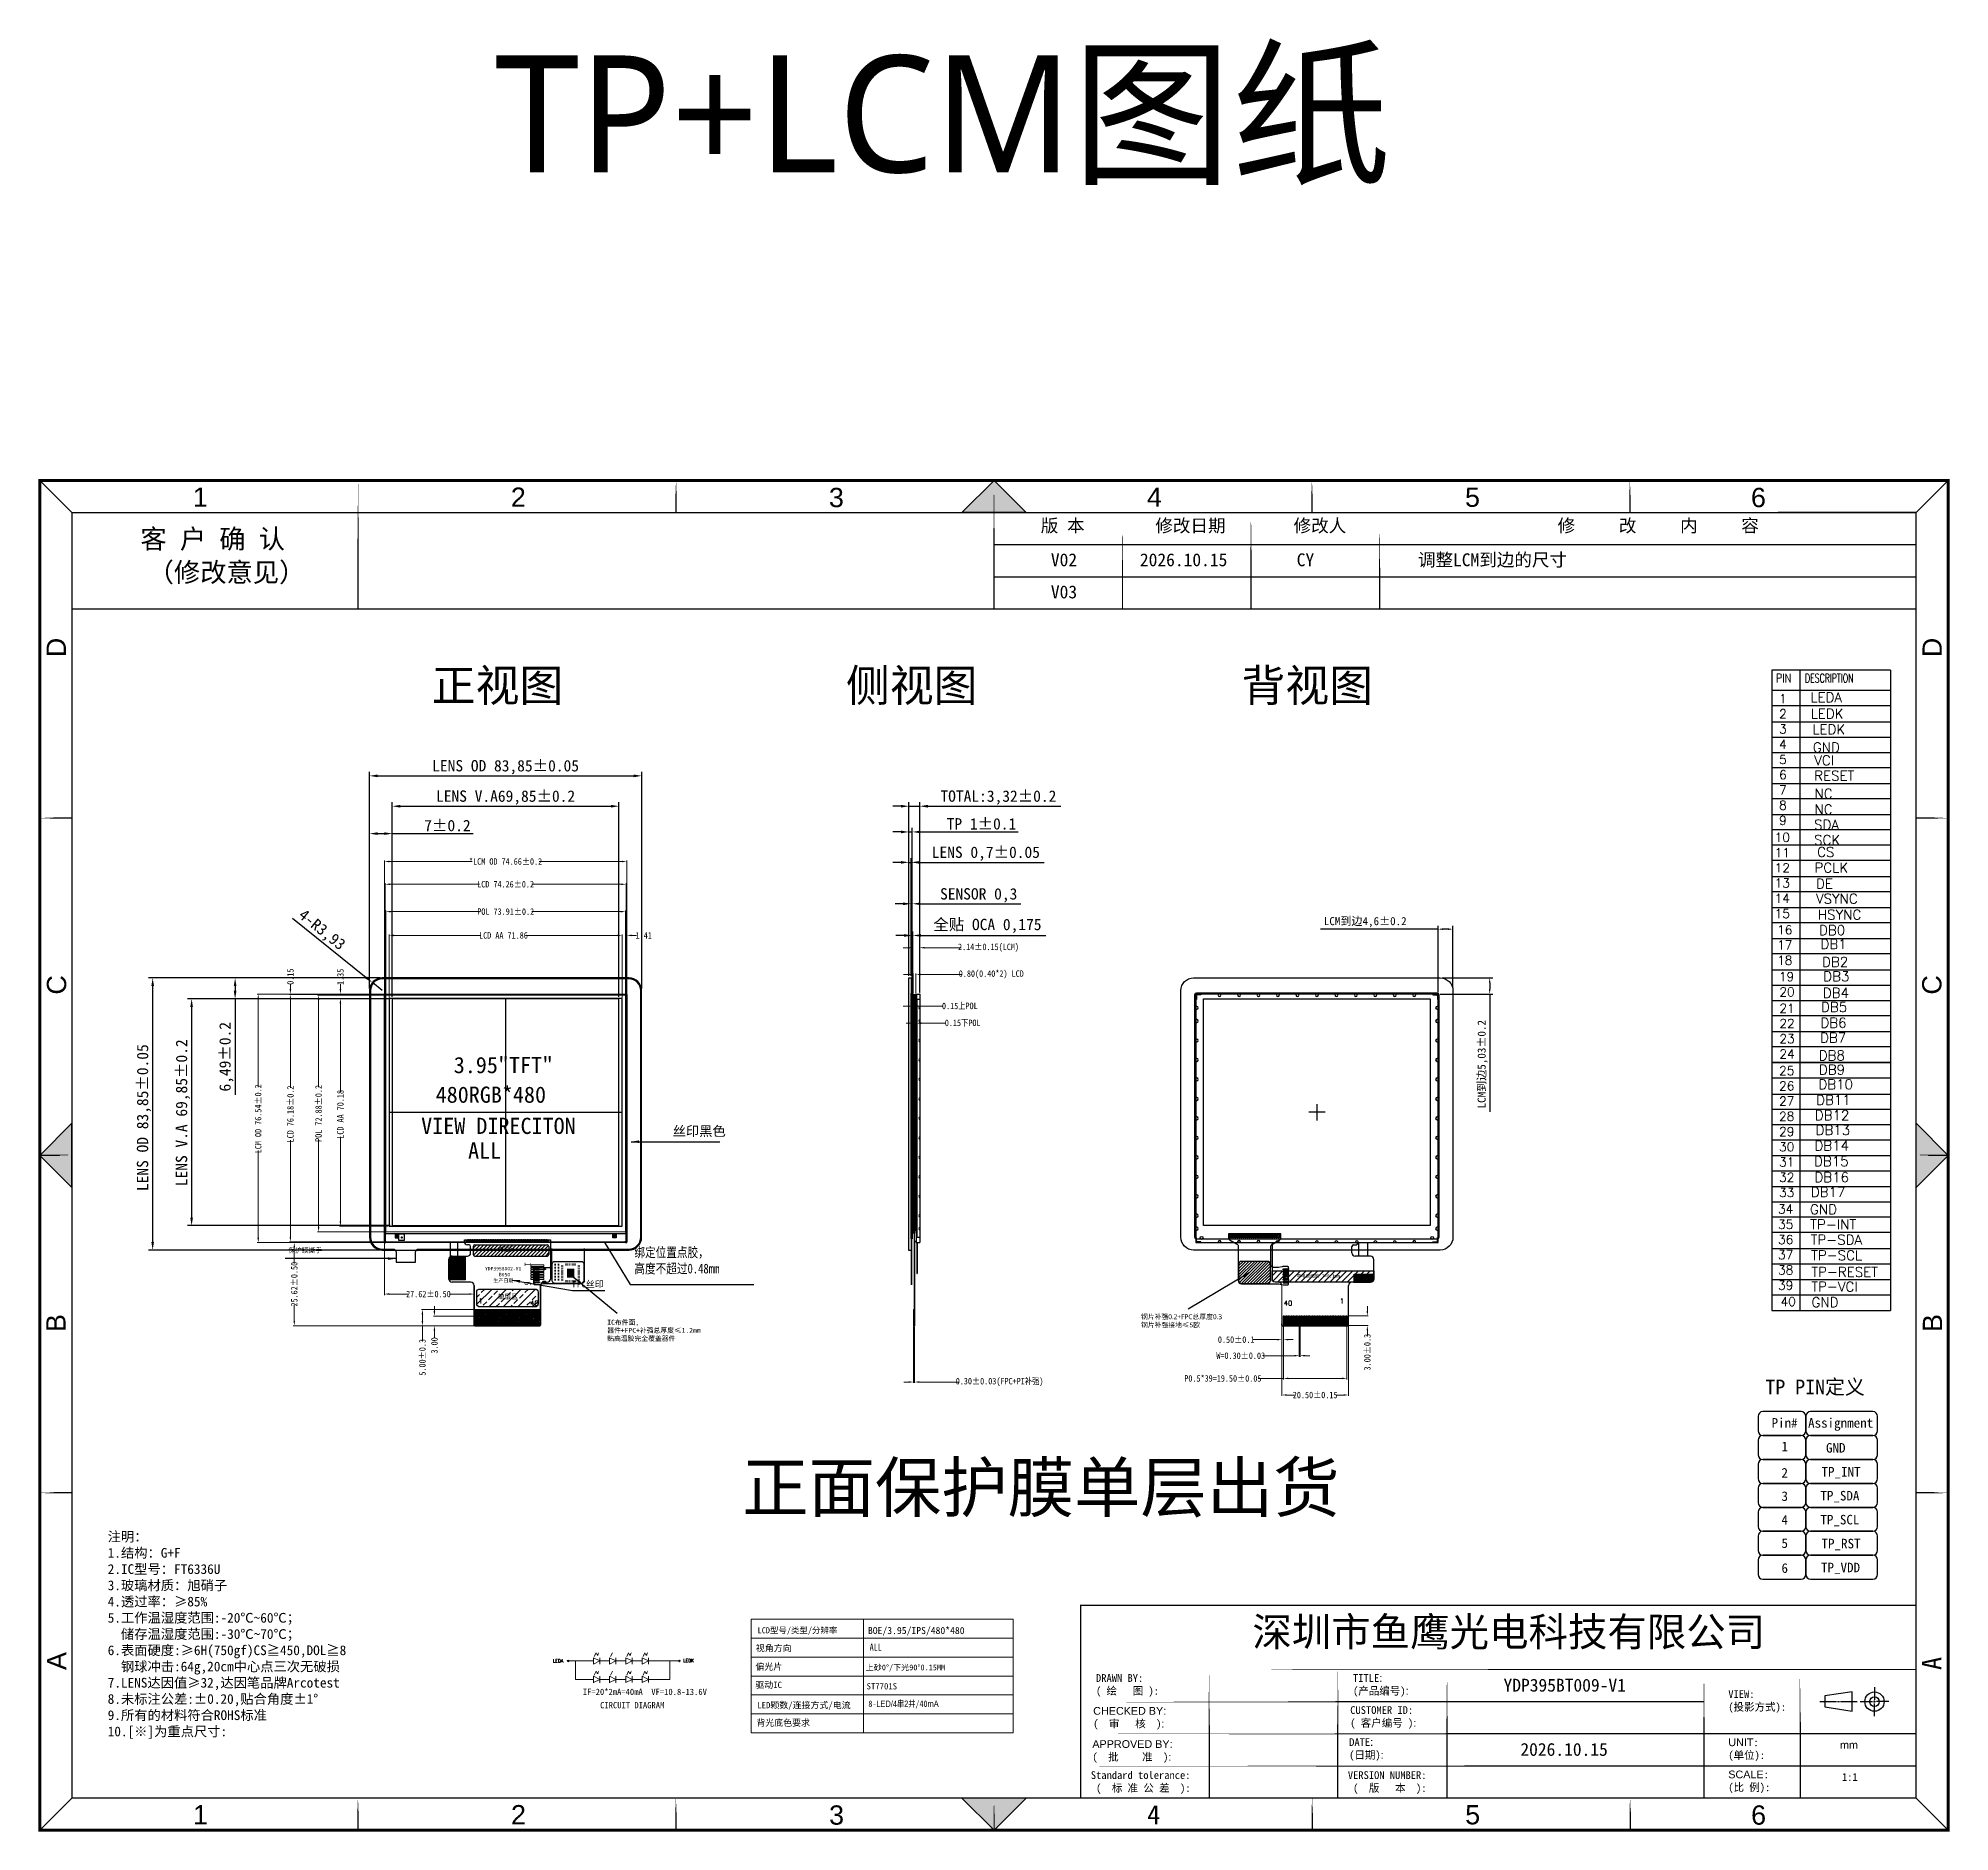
# Model space of a CAD drawing. Header units: millimetres. Extents: x 1759 to 2348, y 488 to 1041.
import ezdxf
from ezdxf.enums import TextEntityAlignment as Align

# ---------------------------------------------------------------- set-up
doc = ezdxf.new("R2010")
doc.units = ezdxf.units.MM
doc.layers.get('Defpoints').update_dxf_attribs({"lineweight": 18})
for name, color, linetype in [('2ITO.drawing', 14, 'Continuous'), ('B_47_M.drawing', 6, 'Continuous'), ('Baseline.drawing', 10, 'Continuous'), ('CF_line.drawing', 12, 'Continuous'), ('DIM（标注）', 3, 'Continuous'), ('dwg', 7, 'Continuous'), ('FPC', 5, 'Continuous'), ('GATE.drawing', 13, 'Continuous'), ('GKO', 5, 'Continuous'), ('L122.drawing', 18, 'Continuous'), ('LCD_FPC', 22, 'Continuous'), ('LENS', 3, 'Continuous'), ('OCA', 6, 'Continuous'), ('SENSOR', 1, 'Continuous'), ('sensor外形', 7, 'Continuous'), ('TFT_line.drawing', 11, 'Continuous'), ('TP_FPC', 62, 'Continuous'), ('保护膜', 5, 'Continuous'), ('图框及文字', 7, 'Continuous'), ('文字', 7, 'Continuous'), ('标注', 3, 'Continuous'), ('金手指', 50, 'Continuous'), ('鑫视界图框', 3, 'Continuous')]:
    doc.layers.add(name, color=color, linetype=linetype)
for name, color, linetype, lineweight in [('_0', 7, 'Continuous', 25), ('dim', 84, 'Continuous', 9), ('图框', 4, 'Continuous', 9)]:
    doc.layers.add(name, color=color, linetype=linetype, lineweight=lineweight)
doc.styles.add('Arial', font='arial.ttf', dxfattribs={"height": 3})
doc.styles.add('ROMANS', font='romans__.ttf')
doc.styles.add('SimSun', font='')
doc.styles.get("Standard").update_dxf_attribs({"font": 'txt', "bigfont": 'gbcbig.shx'})
doc.styles.add('W0$254', font='simplex', dxfattribs={"width": 0.75})
doc.styles.add('ZI2.5', font='', dxfattribs={"height": 2.5})
doc.styles.add('宋体', font='', dxfattribs={"width": 0.8})
doc.styles.add('样式 4', font='')
doc.styles.add('黑体', font='simhei.ttf')
doc.styles.get('SimSun').set_extended_font_data('SimSun')
doc.styles.get('ZI2.5').set_extended_font_data('SimSun')
doc.styles.get('宋体').set_extended_font_data('宋体')
doc.styles.get('样式 4').set_extended_font_data('SimSun')
doc.dimstyles.new('HJ', dxfattribs={"dimtxt": 3.5, "dimasz": 2.5, "dimexe": 1.25, "dimexo": 0.625, "dimtad": 1, "dimtxsty": '黑体', "dimcen": 2.5, "dimclrd": 4, "dimclre": 4, "dimclrt": 4, "dimadec": 0, "dimazin": 0, "dimtfac": 1, "dimtmove": 0, "dimatfit": 3, "dimfxl": 1, "dimarcsym": 0})
doc.dimstyles.new('ISO-25', dxfattribs={"dimtxt": 2.5, "dimasz": 2.5, "dimexe": 1.25, "dimexo": 0.625, "dimtad": 1, "dimtxsty": 'Standard', "dimcen": 2.5, "dimadec": 0, "dimazin": 0, "dimtfac": 1, "dimtmove": 0, "dimatfit": 3, "dimfxl": 1, "dimarcsym": 0})
doc.dimstyles.new('ISO-25$7', dxfattribs={"dimscale": 0.5, "dimtxt": 2.5, "dimasz": 2, "dimexe": 0.65, "dimexo": 0, "dimtad": 0, "dimtoh": 1, "dimzin": 1, "dimdsep": 46, "dimtxsty": 'SimSun', "dimcen": 1.6, "dimazin": 0, "dimtfac": 1, "dimtdec": 4, "dimtix": 1, "dimtmove": 1, "dimatfit": 3, "dimfxl": 1, "dimtolj": 1, "dimtzin": 1, "dimarcsym": 0})
doc.dimstyles.new('MODULE', dxfattribs={"dimtxt": 3.5, "dimasz": 1.5, "dimexe": 0.3, "dimexo": 0.3, "dimgap": 0.2, "dimtad": 0, "dimzin": 0, "dimdsep": 46, "dimtxsty": '宋体', "dimcen": 0.5, "dimadec": 0, "dimazin": 0, "dimtfac": 1, "dimtdec": 4, "dimtofl": 0, "dimtmove": 0, "dimatfit": 3, "dimfxl": 1, "dimtolj": 1, "dimtzin": 0, "dimlwd": -1, "dimlwe": -1, "dimarcsym": 0})
doc.dimstyles.get("Standard").update_dxf_attribs({"dimscale": 5, "dimtxt": 0.5, "dimasz": 0.5, "dimexe": 0.4, "dimexo": 0.1, "dimgap": 0.2, "dimtad": 1, "dimzin": 0, "dimdsep": 46, "dimtxsty": 'Standard', "dimcen": 0.1, "dimadec": 0, "dimazin": 0, "dimtp": 0.01, "dimtm": 0.01, "dimtfac": 1, "dimtofl": 0, "dimtmove": 0, "dimatfit": 0, "dimfxl": 1, "dimtolj": 1, "dimtzin": 0, "dimarcsym": 0})
doc.dimstyles.new('Standard$7', dxfattribs={"dimtxt": 2.5, "dimasz": 2.5, "dimexe": 0.5, "dimexo": 0.5, "dimgap": 0.8, "dimtad": 1, "dimdec": 8, "dimdsep": 46, "dimtxsty": '宋体', "dimcen": 1.25, "dimaunit": 1, "dimazin": 2, "dimtfac": 1, "dimtdec": 8, "dimtmove": 0, "dimatfit": 3, "dimfxl": 1, "dimtolj": 1, "dimarcsym": 0})
doc.dimstyles.new('XSJ', dxfattribs={"dimtxt": 1.5, "dimasz": 1.5, "dimexe": 1, "dimexo": 0.625, "dimgap": 0.5, "dimtad": 1, "dimtxsty": '黑体', "dimcen": 1.5, "dimclrd": 4, "dimclre": 4, "dimclrt": 4, "dimadec": 0, "dimazin": 0, "dimtfac": 1, "dimtmove": 0, "dimatfit": 3, "dimfxl": 1, "dimarcsym": 0})

# ---------------------------------------------------------------- blocks, each defined once
blk = doc.blocks.new('*D15')
at = {"color": 4, "lineweight": -2}
for p, q in [((2190.03, 766.19), (2153.81, 766.19)), ((2190.03, 746.79), (2190.03, 767.19)), ((2193.13, 766.19), (2191.53, 766.19)), ((2194.63, 748.4), (2194.63, 767.19))]:
    blk.add_line(p, q, dxfattribs=at)
at = {"color": 4}
for points in [[(2191.53, 766.44), (2191.53, 765.94), (2190.03, 766.19)], [(2193.13, 766.44), (2193.13, 765.94), (2194.63, 766.19)]]:
    blk.add_solid(points, dxfattribs=at)
at = {"layer": 'Defpoints', "color": 0}
for p in [(2190.03, 766.19), (2190.03, 746.16), (2194.63, 747.77)]:
    blk.add_point(p, dxfattribs=at)
at = {"color": 4, "insert": (2167.61, 768.35), "char_height": 1.5, "attachment_point": 5, "style": '黑体'}
blk.add_mtext('{\\fSimHei|b0|i0|c134|p49;\\H1.667x;LCM到边4,6%%P0.2}', dxfattribs=at)
blk = doc.blocks.new('*D16')
at = {"color": 1, "lineweight": -2}
for p, q in [((2191.33, 751.19), (2206.95, 751.19)), ((2205.95, 749.69), (2205.95, 747.66)), ((2190.66, 746.16), (2206.95, 746.16)), ((2205.95, 746.16), (2205.95, 709.88))]:
    blk.add_line(p, q, dxfattribs=at)
at = {"color": 1}
for points in [[(2205.7, 749.69), (2206.2, 749.69), (2205.95, 751.19)], [(2205.7, 747.66), (2206.2, 747.66), (2205.95, 746.16)]]:
    blk.add_solid(points, dxfattribs=at)
at = {"layer": 'Defpoints', "color": 0}
for p in [(2190.7, 751.19), (2190.03, 746.16), (2205.95, 746.16)]:
    blk.add_point(p, dxfattribs=at)
at = {"color": 1, "insert": (2203.79, 724.58), "char_height": 1.5, "attachment_point": 5, "rotation": 90, "style": '黑体'}
blk.add_mtext('{\\fSimHei|b0|i0|c134|p49;\\H1.667x;LCM到边5,03%%P0.2}', dxfattribs=at)
blk = doc.blocks.new('ROUND_8')
at = {"const_width": 0.00005}
blk.add_lwpolyline([(-0.000024, 0, 1), (0.000024, 0, 1)], format="xyb", close=True, dxfattribs=at)
blk = doc.blocks.new('*D18')
at = {"color": 4, "lineweight": -2}
for p, q in [((1867.78, 745.32), (1867.78, 805.31)), ((1870.28, 804.06), (1935.13, 804.06)), ((1937.63, 745.32), (1937.63, 805.31))]:
    blk.add_line(p, q, dxfattribs=at)
at = {"color": 4}
for points in [[(1870.28, 804.48), (1870.28, 803.64), (1867.78, 804.06)], [(1935.13, 804.48), (1935.13, 803.64), (1937.63, 804.06)]]:
    blk.add_solid(points, dxfattribs=at)
at = {"layer": 'Defpoints', "color": 0}
for p in [(1937.63, 804.06), (1867.78, 744.7), (1937.63, 744.7)]:
    blk.add_point(p, dxfattribs=at)
at = {"color": 4, "insert": (1902.7, 806.73), "char_height": 3.5, "attachment_point": 5, "style": '黑体'}
blk.add_mtext('LENS V.A69,85%%P0.2', dxfattribs=at)
blk = doc.blocks.new('*D19')
at = {"color": 4, "lineweight": -2}
for p, q in [((1864.08, 751.19), (1792.69, 751.19)), ((1793.94, 748.69), (1793.94, 669.84)), ((1864.08, 667.34), (1792.69, 667.34))]:
    blk.add_line(p, q, dxfattribs=at)
at = {"color": 4}
for points in [[(1793.53, 748.69), (1794.36, 748.69), (1793.94, 751.19)], [(1793.53, 669.84), (1794.36, 669.84), (1793.94, 667.34)]]:
    blk.add_solid(points, dxfattribs=at)
at = {"layer": 'Defpoints', "color": 0}
for p in [(1864.7, 751.19), (1793.94, 667.34), (1864.7, 667.34)]:
    blk.add_point(p, dxfattribs=at)
at = {"color": 4, "insert": (1791.27, 708.11), "char_height": 3.5, "attachment_point": 5, "rotation": 90, "style": '黑体'}
blk.add_mtext('LENS OD 83,85%%P0.05', dxfattribs=at)
blk = doc.blocks.new('*D20')
at = {"color": 4, "lineweight": -2}
for p, q in [((1867.15, 744.7), (1804.7, 744.7)), ((1805.95, 742.2), (1805.95, 677.35)), ((1867.15, 674.85), (1804.7, 674.85))]:
    blk.add_line(p, q, dxfattribs=at)
at = {"color": 4}
for points in [[(1805.53, 742.2), (1806.36, 742.2), (1805.95, 744.7)], [(1805.53, 677.35), (1806.36, 677.35), (1805.95, 674.85)]]:
    blk.add_solid(points, dxfattribs=at)
at = {"layer": 'Defpoints', "color": 0}
for p in [(1867.78, 744.7), (1805.95, 674.85), (1867.78, 674.85)]:
    blk.add_point(p, dxfattribs=at)
at = {"color": 4, "insert": (1803.28, 709.62), "char_height": 3.5, "attachment_point": 5, "rotation": 90, "style": '黑体'}
blk.add_mtext('LENS V.A 69,85%%P0.2', dxfattribs=at)
blk = doc.blocks.new('*D21')
at = {"color": 4, "lineweight": -2}
for p, q in [((1860.78, 747.89), (1860.78, 814.67)), ((1863.28, 813.42), (1942.13, 813.42)), ((1944.63, 747.89), (1944.63, 814.67))]:
    blk.add_line(p, q, dxfattribs=at)
at = {"color": 4}
for points in [[(1863.28, 813.84), (1863.28, 813), (1860.78, 813.42)], [(1942.13, 813.84), (1942.13, 813), (1944.63, 813.42)]]:
    blk.add_solid(points, dxfattribs=at)
at = {"layer": 'Defpoints', "color": 0}
for p in [(1944.63, 813.42), (1860.78, 747.26), (1944.63, 747.26)]:
    blk.add_point(p, dxfattribs=at)
at = {"color": 4, "insert": (1902.7, 816.09), "char_height": 3.5, "attachment_point": 5, "style": '黑体'}
blk.add_mtext('LENS OD 83,85%%P0.05', dxfattribs=at)
blk = doc.blocks.new('*D22')
at = {"color": 4, "lineweight": -2}
for p, q in [((1860.78, 747.89), (1860.78, 796.87)), ((1863.28, 795.62), (1865.28, 795.62)), ((1867.78, 745.32), (1867.78, 796.87)), ((1867.78, 795.62), (1892.7, 795.62))]:
    blk.add_line(p, q, dxfattribs=at)
at = {"color": 4}
for points in [[(1863.28, 796.04), (1863.28, 795.21), (1860.78, 795.62)], [(1865.28, 796.04), (1865.28, 795.21), (1867.78, 795.62)]]:
    blk.add_solid(points, dxfattribs=at)
at = {"layer": 'Defpoints', "color": 0}
for p in [(1867.78, 795.62), (1860.78, 747.26), (1867.78, 744.7)]:
    blk.add_point(p, dxfattribs=at)
at = {"color": 4, "insert": (1884.78, 798.09), "char_height": 3.5, "attachment_point": 5, "style": '黑体'}
blk.add_mtext('7%%P0.2', dxfattribs=at)
blk = doc.blocks.new('*D23')
at = {"color": 4, "lineweight": -2}
for p, q in [((1864.08, 751.19), (1818.1, 751.19)), ((1819.35, 748.69), (1819.35, 747.2)), ((1867.15, 744.7), (1818.1, 744.7)), ((1819.35, 744.7), (1819.35, 715.16))]:
    blk.add_line(p, q, dxfattribs=at)
at = {"color": 4}
for points in [[(1818.93, 748.69), (1819.76, 748.69), (1819.35, 751.19)], [(1818.93, 747.2), (1819.76, 747.2), (1819.35, 744.7)]]:
    blk.add_solid(points, dxfattribs=at)
at = {"layer": 'Defpoints', "color": 0}
for p in [(1864.7, 751.19), (1819.35, 744.7), (1867.78, 744.7)]:
    blk.add_point(p, dxfattribs=at)
at = {"color": 4, "insert": (1816.68, 726.88), "char_height": 3.5, "attachment_point": 5, "rotation": 90, "style": '黑体'}
blk.add_mtext('6,49%%P0.2', dxfattribs=at)
blk = doc.blocks.new('*D25')
at = {"layer": 'Defpoints', "color": 0}
for p in [(1938.63, 764.26), (1866.78, 744.86), (1938.63, 744.86)]:
    blk.add_point(p, dxfattribs=at)
at = {"layer": 'dim', "color": 0}
for p, q in [((1866.78, 745.16), (1866.78, 764.56)), ((1868.28, 764.26), (1895.11, 764.26)), ((1937.13, 764.26), (1908.97, 764.26)), ((1938.63, 745.16), (1938.63, 764.56))]:
    blk.add_line(p, q, dxfattribs=at)
for points in [[(1868.28, 764.51), (1868.28, 764.01), (1866.78, 764.26)], [(1937.13, 764.51), (1937.13, 764.01), (1938.63, 764.26)]]:
    blk.add_solid(points, dxfattribs=at)
at = {"layer": 'dim', "color": 0, "insert": (1902.04, 764.26), "char_height": 2, "attachment_point": 5, "style": '宋体'}
blk.add_mtext('\\A1;LCD AA 71.86', dxfattribs=at)
blk = doc.blocks.new('*D26')
at = {"layer": 'Defpoints', "color": 0}
for p in [(1866.78, 744.86), (1851.8, 674.68), (1866.78, 674.68)]:
    blk.add_point(p, dxfattribs=at)
at = {"layer": 'dim', "color": 0}
for p, q in [((1866.48, 744.86), (1851.5, 744.86)), ((1851.8, 743.36), (1851.8, 716.06)), ((1851.8, 676.18), (1851.8, 702.21)), ((1866.48, 674.68), (1851.5, 674.68))]:
    blk.add_line(p, q, dxfattribs=at)
for points in [[(1851.55, 743.36), (1852.05, 743.36), (1851.8, 744.86)], [(1851.55, 676.18), (1852.05, 676.18), (1851.8, 674.68)]]:
    blk.add_solid(points, dxfattribs=at)
at = {"layer": 'dim', "color": 0, "insert": (1851.8, 709.13), "char_height": 2, "attachment_point": 5, "rotation": 90, "style": '宋体'}
blk.add_mtext('\\A1;LCD AA 70.18', dxfattribs=at)
blk = doc.blocks.new('*D27')
at = {"layer": 'Defpoints', "color": 0}
for p in [(1865.57, 669.62), (1837.58, 644), (1892.65, 644)]:
    blk.add_point(p, dxfattribs=at)
at = {"layer": 'dim', "color": 0}
for p, q in [((1865.27, 669.62), (1837.28, 669.62)), ((1837.58, 668.12), (1837.58, 663.15)), ((1837.58, 645.5), (1837.58, 650.47)), ((1892.35, 644), (1837.28, 644))]:
    blk.add_line(p, q, dxfattribs=at)
for points in [[(1837.33, 668.12), (1837.83, 668.12), (1837.58, 669.62)], [(1837.33, 645.5), (1837.83, 645.5), (1837.58, 644)]]:
    blk.add_solid(points, dxfattribs=at)
at = {"layer": 'dim', "color": 0, "insert": (1837.58, 656.81), "char_height": 2, "attachment_point": 5, "rotation": 90, "style": '宋体'}
blk.add_mtext('\\A1;25.62%%P0.50', dxfattribs=at)
blk = doc.blocks.new('*D28')
at = {"layer": 'Defpoints', "color": 0}
for p in [(1865.37, 669.82), (1865.37, 653.77), (1892.99, 653.77)]:
    blk.add_point(p, dxfattribs=at)
at = {"layer": 'dim', "color": 0}
for p, q in [((1865.37, 669.52), (1865.37, 653.47)), ((1866.87, 653.77), (1872.58, 653.77)), ((1891.49, 653.77), (1885.27, 653.77))]:
    blk.add_line(p, q, dxfattribs=at)
for points in [[(1866.87, 654.02), (1866.87, 653.52), (1865.37, 653.77)], [(1891.49, 654.02), (1891.49, 653.52), (1892.99, 653.77)]]:
    blk.add_solid(points, dxfattribs=at)
at = {"layer": 'dim', "color": 0, "insert": (1878.93, 653.77), "char_height": 2, "attachment_point": 5, "style": '宋体'}
blk.add_mtext('\\A1;27.62%%P0.50', dxfattribs=at)
blk = doc.blocks.new('*D29')
at = {"layer": 'Defpoints', "color": 0}
for p in [(1892.99, 649), (1877.07, 644), (1892.65, 644)]:
    blk.add_point(p, dxfattribs=at)
at = {"layer": 'dim', "color": 0}
for p, q in [((1892.69, 649), (1876.77, 649)), ((1892.35, 644), (1876.77, 644)), ((1877.07, 647.5), (1877.07, 645.5)), ((1877.07, 644), (1877.07, 639.46))]:
    blk.add_line(p, q, dxfattribs=at)
for points in [[(1876.82, 647.5), (1877.32, 647.5), (1877.07, 649)], [(1876.82, 645.5), (1877.32, 645.5), (1877.07, 644)]]:
    blk.add_solid(points, dxfattribs=at)
at = {"layer": 'dim', "color": 0, "insert": (1877.07, 634.28), "char_height": 2, "attachment_point": 5, "rotation": 90, "style": '宋体'}
blk.add_mtext('\\A1;5.00%%P0.3', dxfattribs=at)
blk = doc.blocks.new('*D30')
at = {"layer": 'Defpoints', "color": 0}
for p in [(1940.03, 787.03), (1865.37, 745.96), (1940.03, 745.96)]:
    blk.add_point(p, dxfattribs=at)
at = {"layer": 'dim', "color": 0}
for p, q in [((1865.37, 746.26), (1865.37, 787.33)), ((1866.87, 787.03), (1892.38, 787.03)), ((1938.53, 787.03), (1913.03, 787.03)), ((1940.03, 746.26), (1940.03, 787.33))]:
    blk.add_line(p, q, dxfattribs=at)
for points in [[(1866.87, 787.28), (1866.87, 786.78), (1865.37, 787.03)], [(1938.53, 787.28), (1938.53, 786.78), (1940.03, 787.03)]]:
    blk.add_solid(points, dxfattribs=at)
at = {"layer": 'dim', "color": 0, "insert": (1902.7, 787.03), "char_height": 2, "attachment_point": 5, "style": '宋体'}
blk.add_mtext('\\A1;{\\C1;*}LCM OD 74.66%%P0.2', dxfattribs=at)
blk = doc.blocks.new('*D31')
at = {"layer": 'Defpoints', "color": 0}
for p in [(1865.78, 746.16), (1826.47, 669.62), (1865.57, 669.62)]:
    blk.add_point(p, dxfattribs=at)
at = {"layer": 'dim', "color": 0}
for p, q in [((1865.48, 746.16), (1826.17, 746.16)), ((1826.47, 744.66), (1826.47, 717.54)), ((1826.47, 671.12), (1826.47, 698.01)), ((1865.27, 669.62), (1826.17, 669.62))]:
    blk.add_line(p, q, dxfattribs=at)
for points in [[(1826.22, 744.66), (1826.72, 744.66), (1826.47, 746.16)], [(1826.22, 671.12), (1826.72, 671.12), (1826.47, 669.62)]]:
    blk.add_solid(points, dxfattribs=at)
at = {"layer": 'dim', "color": 0, "insert": (1826.47, 707.78), "char_height": 2, "attachment_point": 5, "rotation": 90, "style": '宋体'}
blk.add_mtext('\\A1;LCM OD 76.54%%P0.2', dxfattribs=at)
blk = doc.blocks.new('*D32')
at = {"layer": 'Defpoints', "color": 0}
for p in [(1836.38, 746.06), (1865.58, 746.06), (1865.58, 669.88)]:
    blk.add_point(p, dxfattribs=at)
at = {"layer": 'dim', "color": 0}
for p, q in [((1865.28, 746.06), (1836.08, 746.06)), ((1836.38, 744.56), (1836.38, 717.31)), ((1836.38, 671.38), (1836.38, 701.19)), ((1865.28, 669.88), (1836.08, 669.88))]:
    blk.add_line(p, q, dxfattribs=at)
for points in [[(1836.13, 744.56), (1836.63, 744.56), (1836.38, 746.06)], [(1836.13, 671.38), (1836.63, 671.38), (1836.38, 669.88)]]:
    blk.add_solid(points, dxfattribs=at)
at = {"layer": 'dim', "color": 0, "insert": (1836.38, 709.25), "char_height": 2, "attachment_point": 5, "rotation": 90, "style": '宋体'}
blk.add_mtext('\\A1;LCD 76.18%%P0.2', dxfattribs=at)
blk = doc.blocks.new('*D33')
at = {"layer": 'Defpoints', "color": 0}
for p in [(1939.83, 780.02), (1865.58, 746.06), (1939.83, 746.06)]:
    blk.add_point(p, dxfattribs=at)
at = {"layer": 'dim', "color": 0}
for p, q in [((1865.58, 746.36), (1865.58, 780.32)), ((1867.08, 780.02), (1894.65, 780.02)), ((1938.33, 780.02), (1910.76, 780.02)), ((1939.83, 746.36), (1939.83, 780.32))]:
    blk.add_line(p, q, dxfattribs=at)
for points in [[(1867.08, 780.27), (1867.08, 779.77), (1865.58, 780.02)], [(1938.33, 780.27), (1938.33, 779.77), (1939.83, 780.02)]]:
    blk.add_solid(points, dxfattribs=at)
at = {"layer": 'dim', "color": 0, "insert": (1902.7, 780.02), "char_height": 2, "attachment_point": 5, "style": '宋体'}
blk.add_mtext('\\A1;LCD 74.26%%P0.2', dxfattribs=at)
blk = doc.blocks.new('*D34')
at = {"layer": 'Defpoints', "color": 0}
for p in [(1938.63, 764.26), (1940.04, 764.26), (1940.04, 756.09)]:
    blk.add_point(p, dxfattribs=at)
at = {"layer": 'dim', "color": 0}
for p, q in [((1937.13, 764.26), (1935.63, 764.26)), ((1940.04, 756.39), (1940.04, 764.56)), ((1941.54, 764.26), (1943.04, 764.26))]:
    blk.add_line(p, q, dxfattribs=at)
for points in [[(1937.13, 764.51), (1937.13, 764.01), (1938.63, 764.26)], [(1941.54, 764.51), (1941.54, 764.01), (1940.04, 764.26)]]:
    blk.add_solid(points, dxfattribs=at)
at = {"layer": 'dim', "color": 0, "insert": (1945.27, 764.26), "char_height": 2, "attachment_point": 5, "style": '宋体'}
blk.add_mtext('\\A1;1.41', dxfattribs=at)
blk = doc.blocks.new('*D35')
at = {"layer": 'Defpoints', "color": 0}
for p in [(1851.8, 746.21), (1851.8, 744.86), (1855.57, 746.21)]:
    blk.add_point(p, dxfattribs=at)
at = {"layer": 'dim', "color": 0}
for p, q in [((1851.8, 747.71), (1851.8, 749.21)), ((1855.27, 746.21), (1851.5, 746.21)), ((1851.8, 743.36), (1851.8, 741.86))]:
    blk.add_line(p, q, dxfattribs=at)
for points in [[(1851.55, 747.71), (1852.05, 747.71), (1851.8, 746.21)], [(1851.55, 743.36), (1852.05, 743.36), (1851.8, 744.86)]]:
    blk.add_solid(points, dxfattribs=at)
at = {"layer": 'dim', "color": 0, "insert": (1851.8, 751.49), "char_height": 2, "attachment_point": 5, "rotation": 90, "style": '宋体'}
blk.add_mtext('\\A1;1.35', dxfattribs=at)
blk = doc.blocks.new('*D36')
at = {"layer": 'Defpoints', "color": 0}
for p in [(1836.38, 746.21), (1836.38, 746.06), (1847.47, 746.21)]:
    blk.add_point(p, dxfattribs=at)
at = {"layer": 'dim', "color": 0}
for p, q in [((1836.38, 747.71), (1836.38, 749.21)), ((1847.17, 746.21), (1836.08, 746.21)), ((1836.38, 744.56), (1836.38, 743.06))]:
    blk.add_line(p, q, dxfattribs=at)
for points in [[(1836.13, 747.71), (1836.63, 747.71), (1836.38, 746.21)], [(1836.13, 744.56), (1836.63, 744.56), (1836.38, 746.06)]]:
    blk.add_solid(points, dxfattribs=at)
at = {"layer": 'dim', "color": 0, "insert": (1836.38, 751.56), "char_height": 2, "attachment_point": 5, "rotation": 90, "style": '宋体'}
blk.add_mtext('\\A1;0.15', dxfattribs=at)
blk = doc.blocks.new('*D37')
at = {"layer": 'Defpoints', "color": 0}
for p in [(1939.68, 771.59), (1865.78, 745.86), (1939.68, 745.91)]:
    blk.add_point(p, dxfattribs=at)
at = {"layer": 'dim', "color": 0}
for p, q in [((1865.78, 746.16), (1865.78, 771.89)), ((1939.68, 746.21), (1939.68, 771.89)), ((1867.28, 771.59), (1894.66, 771.59)), ((1938.18, 771.59), (1910.8, 771.59))]:
    blk.add_line(p, q, dxfattribs=at)
for points in [[(1867.28, 771.84), (1867.28, 771.34), (1865.78, 771.59)], [(1938.18, 771.84), (1938.18, 771.34), (1939.68, 771.59)]]:
    blk.add_solid(points, dxfattribs=at)
at = {"layer": 'dim', "color": 0, "insert": (1902.73, 771.59), "char_height": 2, "attachment_point": 5, "style": '宋体'}
blk.add_mtext('\\A1;POL 73.91%%P0.2', dxfattribs=at)
blk = doc.blocks.new('*D38')
at = {"layer": 'Defpoints', "color": 0}
for p in [(1845.07, 745.86), (1865.78, 745.86), (1865.78, 672.98)]:
    blk.add_point(p, dxfattribs=at)
at = {"layer": 'dim', "color": 0}
for p, q in [((1865.48, 745.86), (1844.77, 745.86)), ((1845.07, 744.36), (1845.07, 717.49)), ((1845.07, 674.48), (1845.07, 701.36)), ((1865.48, 672.98), (1844.77, 672.98))]:
    blk.add_line(p, q, dxfattribs=at)
for points in [[(1844.82, 744.36), (1845.32, 744.36), (1845.07, 745.86)], [(1844.82, 674.48), (1845.32, 674.48), (1845.07, 672.98)]]:
    blk.add_solid(points, dxfattribs=at)
at = {"layer": 'dim', "color": 0, "insert": (1845.07, 709.42), "char_height": 2, "attachment_point": 5, "rotation": 90, "style": '宋体'}
blk.add_mtext('\\A1;POL 72.88%%P0.2', dxfattribs=at)
blk = doc.blocks.new('*D24')
at = {"layer": 'Defpoints', "color": 0}
for p in [(1880.76, 647), (1892.99, 647), (1893.19, 644)]:
    blk.add_point(p, dxfattribs=at)
at = {"layer": 'dim', "color": 0}
for p, q in [((1880.76, 648.5), (1880.76, 650)), ((1892.69, 647), (1880.46, 647)), ((1892.89, 644), (1880.46, 644)), ((1880.76, 642.5), (1880.76, 640.31))]:
    blk.add_line(p, q, dxfattribs=at)
for points in [[(1880.51, 648.5), (1881.01, 648.5), (1880.76, 647)], [(1880.51, 642.5), (1881.01, 642.5), (1880.76, 644)]]:
    blk.add_solid(points, dxfattribs=at)
at = {"layer": 'dim', "color": 0, "insert": (1880.76, 637.96), "char_height": 2, "attachment_point": 5, "rotation": 90, "style": '宋体'}
blk.add_mtext('\\A1;3.00', dxfattribs=at)
blk = doc.blocks.new('*U11')
at = {"layer": 'dim', "color": 3}
blk.add_lwpolyline([(-2, -0.25), (2, -0.25), (2, 0.25), (-2, 0.25)], close=True, dxfattribs=at)
blk = doc.blocks.new('*U12')
at = {"layer": 'dim', "color": 0, "linetype": 'ByBlock', "lineweight": -2}
for p in [(0, 4), (0, 3.2), (0, 2.4), (0, 1.6), (0, 0.8), (0, 0)]:
    blk.add_blockref('*U11', p, dxfattribs=at)
blk = doc.blocks.new('mark_panel_proc_key')
at = {"linetype": 'Continuous'}
h = blk.add_hatch(color=3, dxfattribs=at)
h.dxf.hatch_style = 1
h.paths.add_polyline_path([(0.125, 0.6), (0.125, 0.4), (0.4, 0.4), (0.4, 0.125), (0.6, 0.125), (0.6, 0.4), (0.875, 0.4), (0.875, 0.6), (0.6, 0.6), (0.6, 0.875), (0.4, 0.875), (0.4, 0.6)])
at = {"layer": 'GATE.drawing'}
blk.add_lwpolyline([(0.875, 0.6), (0.6, 0.6), (0.6, 0.875), (0.4, 0.875), (0.4, 0.6), (0.125, 0.6), (0.125, 0.4), (0.4, 0.4), (0.4, 0.125), (0.6, 0.125), (0.6, 0.4), (0.875, 0.4), (0.875, 0.6)], close=True, dxfattribs=at)
at = {"layer": 'TFT_line.drawing', "color": 0}
blk.add_lwpolyline([(0, 0), (1, 0), (1, 1), (0, 1), (0, 0)], close=True, dxfattribs=at)
at = {"layer": 'TFT_line.drawing', "insert": (0.493, 0.052), "char_height": 0.05, "width": 0.55953, "attachment_point": 5, "style": 'W0$254'}
blk.add_mtext('panel proc key', dxfattribs=at)
blk = doc.blocks.new('plg_com')
blk.add_blockref('mark_panel_proc_key', (3.05, 1.2))
blk = doc.blocks.new('plg_right')
at = {"xscale": -1}
blk.add_blockref('plg_com', (0, 0.01697), dxfattribs=at)
blk = doc.blocks.new('id_panel')
at = {"layer": 'TFT_line.drawing'}
blk.add_lwpolyline([(0, 0), (1.9, 0), (1.9, 1.9), (0, 1.9), (0, 0)], close=True, dxfattribs=at)
blk.add_lwpolyline([(0, 0), (1.9, 0), (1.9, 1.9), (0, 1.9), (0, 0)], close=True, dxfattribs=at)
at = {"layer": 'TFT_line.drawing', "insert": (0.99099, 0.86224), "char_height": 0.5, "width": 0.69049, "attachment_point": 5, "style": 'W0$254'}
blk.add_mtext('ID', dxfattribs=at)
blk = doc.blocks.new('plg_left')
for name, p in [('plg_com', (0, 0)), ('id_panel', (4.1, 0.45))]:
    blk.add_blockref(name, p)
blk = doc.blocks.new('fpc_bump')
at = {"linetype": 'Continuous'}
h = blk.add_hatch(color=3, dxfattribs=at)
h.dxf.hatch_style = 1
h.paths.add_polyline_path([(0, 0), (0, 0.5), (0.07, 0.5), (0.07, 0)])
at = {"layer": 'TFT_line.drawing'}
blk.add_lwpolyline([(0, 0), (0.07, 0), (0.07, 0.5), (0, 0.5), (0, 0)], close=True, dxfattribs=at)
blk = doc.blocks.new('mark_align_tft_panel')
at = {"linetype": 'Continuous'}
h = blk.add_hatch(color=3, dxfattribs=at)
h.dxf.hatch_style = 1
h.paths.add_polyline_path([(-0.18, 0.05358), (-0.17934, 0.04703), (-0.17743, 0.04073), (-0.17433, 0.03493), (-0.17015, 0.02984), (-0.16506, 0.02566), (-0.15926, 0.02256), (-0.15296, 0.02065), (-0.14642, 0.02), (-0.02, 0.02), (-0.02, 0.14642), (-0.02065, 0.15296), (-0.02256, 0.15926), (-0.02566, 0.16506), (-0.02984, 0.17015), (-0.03493, 0.17433), (-0.04073, 0.17743), (-0.04703, 0.17934), (-0.05358, 0.18), (-0.08712, 0.18), (-0.08714, 0.17999), (-0.08715, 0.17999), (-0.08717, 0.17998), (-0.0872, 0.17998), (-0.08721, 0.17997), (-0.08723, 0.17997), (-0.08728, 0.17995), (-0.0908, 0.1782), (-0.09428, 0.17638), (-0.09773, 0.1745), (-0.10113, 0.17255), (-0.1045, 0.17053), (-0.10783, 0.16844), (-0.11112, 0.16629), (-0.11436, 0.16408), (-0.11756, 0.1618), (-0.12071, 0.15946), (-0.12382, 0.15706), (-0.12688, 0.1546), (-0.12989, 0.15208), (-0.13285, 0.1495), (-0.13576, 0.14686), (-0.13862, 0.14417), (-0.14142, 0.14142), (-0.14417, 0.13862), (-0.14686, 0.13576), (-0.1495, 0.13285), (-0.15208, 0.12989), (-0.1546, 0.12688), (-0.15706, 0.12382), (-0.15946, 0.12071), (-0.1618, 0.11756), (-0.16408, 0.11436), (-0.16629, 0.11112), (-0.16844, 0.10783), (-0.17053, 0.1045), (-0.17255, 0.10113), (-0.1745, 0.09773), (-0.17638, 0.09428), (-0.1782, 0.0908), (-0.18, 0.08717)])
h.paths.add_polyline_path([(0.02, 0.02), (0.02, 0.14642), (0.02065, 0.15296), (0.02256, 0.15926), (0.02566, 0.16506), (0.02984, 0.17015), (0.03493, 0.17433), (0.04073, 0.17743), (0.04703, 0.17934), (0.05358, 0.18), (0.08712, 0.18), (0.08714, 0.17999), (0.08715, 0.17999), (0.08717, 0.17998), (0.0872, 0.17998), (0.08721, 0.17997), (0.08723, 0.17997), (0.08728, 0.17995), (0.0908, 0.1782), (0.09428, 0.17638), (0.09773, 0.1745), (0.10113, 0.17255), (0.1045, 0.17053), (0.10783, 0.16844), (0.11112, 0.16629), (0.11436, 0.16408), (0.11756, 0.1618), (0.12071, 0.15946), (0.12382, 0.15706), (0.12688, 0.1546), (0.12989, 0.15208), (0.13285, 0.1495), (0.13576, 0.14686), (0.13862, 0.14417), (0.14142, 0.14142), (0.14417, 0.13862), (0.14686, 0.13576), (0.1495, 0.13285), (0.15208, 0.12989), (0.1546, 0.12688), (0.15706, 0.12382), (0.15946, 0.12071), (0.1618, 0.11756), (0.16408, 0.11436), (0.16629, 0.11112), (0.16844, 0.10783), (0.17053, 0.1045), (0.17255, 0.10113), (0.1745, 0.09773), (0.17638, 0.09428), (0.1782, 0.0908), (0.18, 0.08717), (0.18, 0.05358), (0.17934, 0.04703), (0.17743, 0.04073), (0.17433, 0.03493), (0.17015, 0.02984), (0.16506, 0.02566), (0.15926, 0.02256), (0.15296, 0.02065), (0.14642, 0.02)])
h.paths.add_polyline_path([(0.02, -0.02), (0.02, -0.14642), (0.02065, -0.15296), (0.02256, -0.15926), (0.02566, -0.16506), (0.02984, -0.17015), (0.03493, -0.17433), (0.04073, -0.17743), (0.04703, -0.17934), (0.05358, -0.18), (0.08712, -0.18), (0.08714, -0.17999), (0.08715, -0.17999), (0.08717, -0.17998), (0.0872, -0.17998), (0.08721, -0.17997), (0.08723, -0.17997), (0.08728, -0.17995), (0.0908, -0.1782), (0.09428, -0.17638), (0.09773, -0.1745), (0.10113, -0.17255), (0.1045, -0.17053), (0.10783, -0.16844), (0.11112, -0.16629), (0.11436, -0.16408), (0.11756, -0.1618), (0.12071, -0.15946), (0.12382, -0.15706), (0.12688, -0.1546), (0.12989, -0.15208), (0.13285, -0.1495), (0.13576, -0.14686), (0.13862, -0.14417), (0.14142, -0.14142), (0.14417, -0.13862), (0.14686, -0.13576), (0.1495, -0.13285), (0.15208, -0.12989), (0.1546, -0.12688), (0.15706, -0.12382), (0.15946, -0.12071), (0.1618, -0.11756), (0.16408, -0.11436), (0.16629, -0.11112), (0.16844, -0.10783), (0.17053, -0.1045), (0.17255, -0.10113), (0.1745, -0.09773), (0.17638, -0.09428), (0.1782, -0.0908), (0.18, -0.08717), (0.18, -0.05358), (0.17934, -0.04703), (0.17743, -0.04073), (0.17433, -0.03493), (0.17015, -0.02984), (0.16506, -0.02566), (0.15926, -0.02256), (0.15296, -0.02065), (0.14642, -0.02)])
h.paths.add_polyline_path([(-0.18, -0.05358), (-0.18, -0.08717), (-0.1782, -0.0908), (-0.17638, -0.09428), (-0.1745, -0.09773), (-0.17255, -0.10113), (-0.17053, -0.1045), (-0.16844, -0.10783), (-0.16629, -0.11112), (-0.16408, -0.11436), (-0.1618, -0.11756), (-0.15946, -0.12071), (-0.15706, -0.12382), (-0.1546, -0.12688), (-0.15208, -0.12989), (-0.1495, -0.13285), (-0.14686, -0.13576), (-0.14417, -0.13862), (-0.14142, -0.14142), (-0.13862, -0.14417), (-0.13576, -0.14686), (-0.13285, -0.1495), (-0.12989, -0.15208), (-0.12688, -0.1546), (-0.12382, -0.15706), (-0.12071, -0.15946), (-0.11756, -0.1618), (-0.11436, -0.16408), (-0.11112, -0.16629), (-0.10783, -0.16844), (-0.1045, -0.17053), (-0.10113, -0.17255), (-0.09773, -0.1745), (-0.09428, -0.17638), (-0.0908, -0.1782), (-0.08728, -0.17995), (-0.08723, -0.17997), (-0.08721, -0.17997), (-0.0872, -0.17998), (-0.08717, -0.17998), (-0.08715, -0.17999), (-0.08714, -0.17999), (-0.08712, -0.18), (-0.05358, -0.18), (-0.04703, -0.17934), (-0.04073, -0.17743), (-0.03493, -0.17433), (-0.02984, -0.17015), (-0.02566, -0.16506), (-0.02256, -0.15926), (-0.02065, -0.15296), (-0.02, -0.14642), (-0.02, -0.02), (-0.14642, -0.02), (-0.15296, -0.02065), (-0.15926, -0.02256), (-0.16506, -0.02566), (-0.17015, -0.02984), (-0.17433, -0.03493), (-0.17743, -0.04073), (-0.17934, -0.04703)])
at = {"layer": 'GATE.drawing'}
for points in [[(-0.14642, 0.02), (-0.15296, 0.02065), (-0.15926, 0.02256), (-0.16506, 0.02566), (-0.17015, 0.02984), (-0.17433, 0.03493), (-0.17743, 0.04073), (-0.17934, 0.04703), (-0.18, 0.05358), (-0.18, 0.08717), (-0.1782, 0.0908), (-0.17638, 0.09428), (-0.1745, 0.09773), (-0.17255, 0.10113), (-0.17053, 0.1045), (-0.16844, 0.10783), (-0.16629, 0.11112), (-0.16408, 0.11436), (-0.1618, 0.11756), (-0.15946, 0.12071), (-0.15706, 0.12382), (-0.1546, 0.12688), (-0.15208, 0.12989), (-0.1495, 0.13285), (-0.14686, 0.13576), (-0.14417, 0.13862), (-0.14142, 0.14142), (-0.13862, 0.14417), (-0.13576, 0.14686), (-0.13285, 0.1495), (-0.12989, 0.15208), (-0.12688, 0.1546), (-0.12382, 0.15706), (-0.12071, 0.15946), (-0.11756, 0.1618), (-0.11436, 0.16408), (-0.11112, 0.16629), (-0.10783, 0.16844), (-0.1045, 0.17053), (-0.10113, 0.17255), (-0.09773, 0.1745), (-0.09428, 0.17638), (-0.0908, 0.1782), (-0.08728, 0.17995), (-0.08723, 0.17997), (-0.08721, 0.17997), (-0.0872, 0.17998), (-0.08717, 0.17998), (-0.08715, 0.17999), (-0.08714, 0.17999), (-0.08712, 0.18), (-0.05358, 0.18), (-0.04703, 0.17934), (-0.04073, 0.17743), (-0.03493, 0.17433), (-0.02984, 0.17015), (-0.02566, 0.16506), (-0.02256, 0.15926), (-0.02065, 0.15296), (-0.02, 0.14642), (-0.02, 0.02), (-0.14642, 0.02)], [(0.14642, 0.02), (0.15296, 0.02065), (0.15926, 0.02256), (0.16506, 0.02566), (0.17015, 0.02984), (0.17433, 0.03493), (0.17743, 0.04073), (0.17934, 0.04703), (0.18, 0.05358), (0.18, 0.08717), (0.1782, 0.0908), (0.17638, 0.09428), (0.1745, 0.09773), (0.17255, 0.10113), (0.17053, 0.1045), (0.16844, 0.10783), (0.16629, 0.11112), (0.16408, 0.11436), (0.1618, 0.11756), (0.15946, 0.12071), (0.15706, 0.12382), (0.1546, 0.12688), (0.15208, 0.12989), (0.1495, 0.13285), (0.14686, 0.13576), (0.14417, 0.13862), (0.14142, 0.14142), (0.13862, 0.14417), (0.13576, 0.14686), (0.13285, 0.1495), (0.12989, 0.15208), (0.12688, 0.1546), (0.12382, 0.15706), (0.12071, 0.15946), (0.11756, 0.1618), (0.11436, 0.16408), (0.11112, 0.16629), (0.10783, 0.16844), (0.1045, 0.17053), (0.10113, 0.17255), (0.09773, 0.1745), (0.09428, 0.17638), (0.0908, 0.1782), (0.08728, 0.17995), (0.08723, 0.17997), (0.08721, 0.17997), (0.0872, 0.17998), (0.08717, 0.17998), (0.08715, 0.17999), (0.08714, 0.17999), (0.08712, 0.18), (0.05358, 0.18), (0.04703, 0.17934), (0.04073, 0.17743), (0.03493, 0.17433), (0.02984, 0.17015), (0.02566, 0.16506), (0.02256, 0.15926), (0.02065, 0.15296), (0.02, 0.14642), (0.02, 0.02), (0.14642, 0.02)], [(-0.14642, -0.02), (-0.15296, -0.02065), (-0.15926, -0.02256), (-0.16506, -0.02566), (-0.17015, -0.02984), (-0.17433, -0.03493), (-0.17743, -0.04073), (-0.17934, -0.04703), (-0.18, -0.05358), (-0.18, -0.08717), (-0.1782, -0.0908), (-0.17638, -0.09428), (-0.1745, -0.09773), (-0.17255, -0.10113), (-0.17053, -0.1045), (-0.16844, -0.10783), (-0.16629, -0.11112), (-0.16408, -0.11436), (-0.1618, -0.11756), (-0.15946, -0.12071), (-0.15706, -0.12382), (-0.1546, -0.12688), (-0.15208, -0.12989), (-0.1495, -0.13285), (-0.14686, -0.13576), (-0.14417, -0.13862), (-0.14142, -0.14142), (-0.13862, -0.14417), (-0.13576, -0.14686), (-0.13285, -0.1495), (-0.12989, -0.15208), (-0.12688, -0.1546), (-0.12382, -0.15706), (-0.12071, -0.15946), (-0.11756, -0.1618), (-0.11436, -0.16408), (-0.11112, -0.16629), (-0.10783, -0.16844), (-0.1045, -0.17053), (-0.10113, -0.17255), (-0.09773, -0.1745), (-0.09428, -0.17638), (-0.0908, -0.1782), (-0.08728, -0.17995), (-0.08723, -0.17997), (-0.08721, -0.17997), (-0.0872, -0.17998), (-0.08717, -0.17998), (-0.08715, -0.17999), (-0.08714, -0.17999), (-0.08712, -0.18), (-0.05358, -0.18), (-0.04703, -0.17934), (-0.04073, -0.17743), (-0.03493, -0.17433), (-0.02984, -0.17015), (-0.02566, -0.16506), (-0.02256, -0.15926), (-0.02065, -0.15296), (-0.02, -0.14642), (-0.02, -0.02), (-0.14642, -0.02)], [(0.14642, -0.02), (0.15296, -0.02065), (0.15926, -0.02256), (0.16506, -0.02566), (0.17015, -0.02984), (0.17433, -0.03493), (0.17743, -0.04073), (0.17934, -0.04703), (0.18, -0.05358), (0.18, -0.08717), (0.1782, -0.0908), (0.17638, -0.09428), (0.1745, -0.09773), (0.17255, -0.10113), (0.17053, -0.1045), (0.16844, -0.10783), (0.16629, -0.11112), (0.16408, -0.11436), (0.1618, -0.11756), (0.15946, -0.12071), (0.15706, -0.12382), (0.1546, -0.12688), (0.15208, -0.12989), (0.1495, -0.13285), (0.14686, -0.13576), (0.14417, -0.13862), (0.14142, -0.14142), (0.13862, -0.14417), (0.13576, -0.14686), (0.13285, -0.1495), (0.12989, -0.15208), (0.12688, -0.1546), (0.12382, -0.15706), (0.12071, -0.15946), (0.11756, -0.1618), (0.11436, -0.16408), (0.11112, -0.16629), (0.10783, -0.16844), (0.1045, -0.17053), (0.10113, -0.17255), (0.09773, -0.1745), (0.09428, -0.17638), (0.0908, -0.1782), (0.08728, -0.17995), (0.08723, -0.17997), (0.08721, -0.17997), (0.0872, -0.17998), (0.08717, -0.17998), (0.08715, -0.17999), (0.08714, -0.17999), (0.08712, -0.18), (0.05358, -0.18), (0.04703, -0.17934), (0.04073, -0.17743), (0.03493, -0.17433), (0.02984, -0.17015), (0.02566, -0.16506), (0.02256, -0.15926), (0.02065, -0.15296), (0.02, -0.14642), (0.02, -0.02), (0.14642, -0.02)]]:
    blk.add_lwpolyline(points, close=True, dxfattribs=at)
at = {"layer": 'TFT_line.drawing', "color": 0}
blk.add_lwpolyline([(-0.2, -0.2), (0.2, -0.2), (0.2, 0.2), (-0.2, 0.2), (-0.2, -0.2)], close=True, dxfattribs=at)
blk = doc.blocks.new('mark_align_cf_panel')
at = {"linetype": 'Continuous'}
h = blk.add_hatch(color=194, dxfattribs=at)
h.dxf.hatch_style = 1
h.paths.add_polyline_path([(-0.2, 0.02), (-0.02, 0.02), (-0.02, 0.2), (0.02, 0.2), (0.02, 0.02), (0.2, 0.02), (0.2, -0.02), (0.02, -0.02), (0.02, -0.2), (-0.02, -0.2), (-0.02, -0.02), (-0.2, -0.02)])
at = {"layer": 'B_47_M.drawing'}
blk.add_lwpolyline([(-0.02, -0.2), (-0.02, -0.02), (-0.2, -0.02), (-0.2, 0.02), (-0.02, 0.02), (-0.02, 0.2), (0.02, 0.2), (0.02, 0.02), (0.2, 0.02), (0.2, -0.02), (0.02, -0.02), (0.02, -0.2), (-0.02, -0.2)], close=True, dxfattribs=at)
at = {"layer": 'CF_line.drawing', "color": 0}
blk.add_lwpolyline([(-0.2, -0.2), (0.2, -0.2), (0.2, 0.2), (-0.2, 0.2), (-0.2, -0.2)], close=True, dxfattribs=at)
blk = doc.blocks.new('fasf')
at = {"layer": '2ITO.drawing', "color": 1}
for points in [[(4624.53, -526.71), (4624.6, -526.71), (4624.6, -526.21), (4624.53, -526.21), (4624.53, -526.71)], [(4648.04, -526.71), (4648.11, -526.71), (4648.11, -526.21), (4648.04, -526.21), (4648.04, -526.71)], [(4648.05, -526.71), (4648.11, -526.71), (4648.11, -526.21), (4648.05, -526.21), (4648.05, -526.71)]]:
    blk.add_lwpolyline(points, close=True, dxfattribs=at)
at = {"layer": 'Baseline.drawing', "color": 1}
blk.add_lwpolyline([(4599.86, -522.01), (4671.71, -522.01), (4671.71, -451.84), (4599.86, -451.84), (4599.86, -522.01)], close=True, dxfattribs=at)
at = {"layer": 'CF_line.drawing', "color": 1}
blk.add_lwpolyline([(4598.66, -524.26), (4672.91, -524.26), (4672.91, -450.64), (4598.66, -450.64), (4598.66, -524.26)], close=True, dxfattribs=at)
at = {"layer": 'dim', "color": 1}
for points in [[(4623.56, -526.41), (4623.9, -526.41), (4623.9, -526.51), (4623.56, -526.51)], [(4624, -526.21), (4623.9, -526.21), (4623.9, -526.71), (4624, -526.71)], [(4648.75, -526.21), (4648.65, -526.21), (4648.65, -526.71), (4648.75, -526.71)], [(4649.09, -526.41), (4648.75, -526.41), (4648.75, -526.51), (4649.09, -526.51)]]:
    blk.add_lwpolyline(points, close=True, dxfattribs=at)
at = {"layer": 'dwg', "color": 1, "ltscale": 100}
for p, q in [((4635.78, -451.84), (4635.78, -522.01)), ((4599.86, -486.92), (4671.71, -486.92))]:
    blk.add_line(p, q, dxfattribs=at)
at = {"layer": 'TFT_line.drawing', "color": 1}
for points in [[(4598.66, -526.81), (4672.91, -526.81), (4672.91, -450.64), (4598.66, -450.64), (4598.66, -526.81)], [(4624.53, -526.71), (4624.6, -526.71), (4624.6, -526.21), (4624.53, -526.21), (4624.53, -526.71)], [(4648.04, -526.71), (4648.11, -526.71), (4648.11, -526.21), (4648.04, -526.21), (4648.04, -526.71)], [(4648.05, -526.71), (4648.11, -526.71), (4648.11, -526.21), (4648.05, -526.21), (4648.05, -526.71)]]:
    blk.add_lwpolyline(points, close=True, dxfattribs=at)
at = {"color": 1}
for name, p, row_count, column_count, row_spacing, column_spacing in [('mark_align_tft_panel', (4598.66, -526.81), 2, 2, 76.176, 74.256), ('mark_align_cf_panel', (4598.66, -524.26), 2, 2, 73.626, 74.256), ('fpc_bump', (4624.17, -526.71), 1, 3, 0.6, 0.12), ('fpc_bump', (4624.65, -526.71), 1, 195, 0.6, 0.12), ('fpc_bump', (4626.33, -526.71), 1, 178, 0.6, 0.12), ('fpc_bump', (4648.17, -526.71), 1, 4, 0.6, 0.12)]:
    blk.add_blockref(name, p, dxfattribs=dict(at, row_count=row_count, column_count=column_count, row_spacing=row_spacing, column_spacing=column_spacing))
for name, p in [('plg_left', (4598.66, -526.81)), ('fpc_bump', (4624.05, -526.71)), ('fpc_bump', (4624.53, -526.71)), ('fpc_bump', (4625.61, -526.71)), ('fpc_bump', (4648.04, -526.71)), ('plg_right', (4672.91, -526.83))]:
    blk.add_blockref(name, p, dxfattribs=at)
at = {"layer": 'L122.drawing', "color": 1, "char_height": 0.04, "attachment_point": 5, "rotation": 270, "style": 'W0$254'}
for s, insert, width in [('DUMMY', (4624.1, -526.49), 0.2076), ('GND_AG', (4624.2, -526.49), 0.2267), ('GND_AG', (4624.32, -526.49), 0.2267), ('GND_AG', (4624.44, -526.49), 0.2267), ('NULL', (4624.56, -526.49), 0.1486), ('GND', (4624.68, -526.49), 0.1219), ('GND', (4624.8, -526.49), 0.1219), ('GND', (4624.92, -526.49), 0.1219), ('FOG_Test2', (4625.05, -526.49), 0.3048), ('FOG_Test1', (4625.17, -526.49), 0.3048), ('VCOM', (4625.28, -526.49), 0.1619), ('VCOM', (4625.4, -526.49), 0.1619), ('VGL_SW', (4625.53, -526.49), 0.221), ('GND_DR', (4625.64, -526.49), 0.2324), ('GND', (4625.76, -526.49), 0.1219), ('VCOM', (4625.89, -526.49), 0.1619), ('VGL', (4626, -526.49), 0.1067), ('VGL', (4626.12, -526.49), 0.1067), ('VGL', (4626.24, -526.49), 0.1067), ('VGL', (4626.36, -526.49), 0.1067), ('VGL', (4626.48, -526.49), 0.1067), ('VDDB2', (4626.6, -526.49), 0.1924), ('VDDB2', (4626.72, -526.49), 0.1924), ('VGHEQ2', (4626.85, -526.49), 0.2324), ('VGHS', (4626.97, -526.49), 0.1543), ('VGHS', (4627.09, -526.49), 0.1543), ('VGHS', (4627.21, -526.49), 0.1543), ('VGHS', (4627.33, -526.49), 0.1543), ('VSSB2', (4627.44, -526.49), 0.1886), ('VSSB2', (4627.56, -526.49), 0.1886), ('VSSB2', (4627.68, -526.49), 0.1886), ('DGND', (4627.8, -526.49), 0.1619), ('DGND', (4627.92, -526.49), 0.1619), ('DGND', (4628.04, -526.49), 0.1619), ('VCC', (4628.16, -526.49), 0.1143), ('VCC', (4628.28, -526.49), 0.1143), ('VGHP', (4628.4, -526.49), 0.1562), ('VDDB', (4628.52, -526.49), 0.1543), ('VDDB', (4628.64, -526.49), 0.1543), ('VDDB', (4628.76, -526.49), 0.1543), ('AGND', (4628.88, -526.49), 0.1562), ('VSSB', (4629, -526.49), 0.1505), ('VSSB', (4629.12, -526.49), 0.1505), ('VSSB2', (4629.24, -526.49), 0.1886), ('VSSB2', (4629.36, -526.49), 0.1886), ('VSSB2', (4629.48, -526.49), 0.1886), ('VDDB', (4629.6, -526.49), 0.1543), ('VDDB', (4629.72, -526.49), 0.1543), ('VDDB', (4629.84, -526.49), 0.1543), ('VDDB', (4629.96, -526.49), 0.1543), ('VDDB', (4630.08, -526.49), 0.1543), ('VSSB', (4630.2, -526.49), 0.1505), ('VSSB', (4630.32, -526.49), 0.1505), ('VSSB', (4630.44, -526.49), 0.1505), ('VSSB', (4630.56, -526.49), 0.1505), ('VSSB', (4630.68, -526.49), 0.1505), ('VSSB', (4630.8, -526.49), 0.1505), ('VSSB', (4630.92, -526.49), 0.1505), ('SGND', (4631.04, -526.49), 0.16), ('SGND', (4631.16, -526.49), 0.16), ('VDDB', (4631.28, -526.49), 0.1543), ('VDDB', (4631.4, -526.49), 0.1543), ('VDDB', (4631.52, -526.49), 0.1543), ('VDDB', (4631.64, -526.49), 0.1543), ('AVCL', (4631.76, -526.49), 0.141), ('AVDD', (4631.88, -526.49), 0.1486), ('V12TX', (4632, -526.49), 0.1791), ('VCCMD', (4632.12, -526.49), 0.2), ('VPS2', (4632.24, -526.49), 0.1505), ('VPS1', (4632.36, -526.49), 0.1505), ('VSSR', (4632.48, -526.49), 0.1505), ('VSSR', (4632.6, -526.49), 0.1505), ('VDDR1', (4632.72, -526.49), 0.1924), ('VDDR1', (4632.84, -526.49), 0.1924), ('DMY', (4632.96, -526.49), 0.12), ('VAN', (4633.08, -526.49), 0.1105), ('DMY', (4633.2, -526.49), 0.12), ('VAP', (4633.32, -526.49), 0.1086), ('DMY', (4633.44, -526.49), 0.12), ('V20', (4633.56, -526.49), 0.1105), ('VSSA', (4633.68, -526.49), 0.1448), ('VSSA', (4633.8, -526.49), 0.1448), ('VDDB', (4633.92, -526.49), 0.1543), ('VDDR', (4634.04, -526.49), 0.1543), ('VDDR', (4634.16, -526.49), 0.1543), ('VDDR', (4634.28, -526.49), 0.1543), ('VDDR', (4634.4, -526.49), 0.1543), ('VCCMA', (4634.52, -526.49), 0.1943), ('VCCMA', (4634.64, -526.49), 0.1943), ('VSSM', (4634.77, -526.49), 0.1562), ('DN0', (4634.89, -526.49), 0.12), ('DP0', (4635.01, -526.49), 0.1181), ('VSSM', (4635.13, -526.49), 0.1562), ('CN', (4635.25, -526.49), 0.0819), ('CP', (4635.37, -526.49), 0.08), ('VSSM', (4635.49, -526.49), 0.1562), ('DN1', (4635.61, -526.49), 0.12), ('DP1', (4635.73, -526.49), 0.1181), ('VSSM', (4635.85, -526.49), 0.1562), ('VCC', (4635.97, -526.49), 0.1143), ('DGND', (4636.09, -526.49), 0.1619), ('VDDA', (4636.21, -526.49), 0.1486), ('VSSB', (4636.33, -526.49), 0.1505), ('AGND', (4636.45, -526.49), 0.1562), ('VDDB', (4636.57, -526.49), 0.1543), ('VDDB', (4636.69, -526.49), 0.1543), ('DGND', (4636.81, -526.49), 0.1619), ('VDDI', (4636.93, -526.49), 0.1295), ('ERR', (4637.05, -526.49), 0.1162), ('DMY', (4637.17, -526.49), 0.12), ('LEDON', (4637.29, -526.49), 0.1924), ('LEDPWM', (4637.41, -526.49), 0.24), ('VS', (4637.53, -526.49), 0.0724), ('HS', (4637.65, -526.49), 0.08), ('PCLK', (4637.77, -526.49), 0.1524), ('DE', (4637.89, -526.49), 0.0762), ('D[0]', (4638.01, -526.49), 0.1314), ('D[1]', (4638.13, -526.49), 0.1314), ('D[2]', (4638.25, -526.49), 0.1314), ('D[3]', (4638.37, -526.49), 0.1314), ('D[4]', (4638.49, -526.49), 0.1314), ('D[5]', (4638.61, -526.49), 0.1314), ('D[6]', (4638.73, -526.49), 0.1314), ('D[7]', (4638.85, -526.49), 0.1314), ('D[8]', (4638.97, -526.49), 0.1314), ('D[9]', (4639.09, -526.49), 0.1314), ('D[10]', (4639.21, -526.49), 0.1695), ('D[11]', (4639.33, -526.49), 0.1695), ('D[12]', (4639.45, -526.49), 0.1695), ('D[13]', (4639.57, -526.49), 0.1695), ('D[14]', (4639.69, -526.49), 0.1695), ('D[15]', (4639.81, -526.49), 0.1695), ('D[16]', (4639.93, -526.49), 0.1695), ('D[17]', (4640.05, -526.49), 0.1695), ('D[18]', (4640.17, -526.49), 0.1695), ('D[19]', (4640.29, -526.49), 0.1695), ('D[20]', (4640.41, -526.49), 0.1695), ('D[21]', (4640.53, -526.49), 0.1695), ('D[22]', (4640.65, -526.49), 0.1695), ('D[23]', (4640.77, -526.49), 0.1695), ('VDDI', (4640.88, -526.49), 0.1295), ('DGND', (4641, -526.49), 0.1619), ('RESETX', (4641.12, -526.49), 0.2191), ('CSX', (4641.24, -526.49), 0.1162), ('RDX', (4641.36, -526.49), 0.1181), ('SCL', (4641.48, -526.49), 0.1105), ('DCX', (4641.6, -526.49), 0.1181), ('SDA', (4641.72, -526.49), 0.1124), ('SDO', (4641.84, -526.49), 0.12), ('DMY', (4641.96, -526.49), 0.12), ('TE_L', (4642.08, -526.49), 0.1295), ('EXB1T', (4642.2, -526.49), 0.1829), ('DMY', (4642.32, -526.49), 0.12), ('DMY', (4642.44, -526.49), 0.12), ('DMY', (4642.56, -526.49), 0.12), ('DMY', (4642.68, -526.49), 0.12), ('IM[0]', (4642.8, -526.49), 0.1524), ('IM[1]', (4642.92, -526.49), 0.1524), ('IM[2]', (4643.04, -526.49), 0.1524), ('IM[3]', (4643.16, -526.49), 0.1524), ('12C_SA0', (4643.28, -526.49), 0.2571), ('12C_SA1', (4643.4, -526.49), 0.2571), ('VDDI', (4643.52, -526.49), 0.1295), ('GND', (4643.64, -526.49), 0.1219), ('NBWSEL', (4643.76, -526.49), 0.2343), ('DSTB_SEL', (4643.88, -526.49), 0.2857), ('DGND', (4644, -526.49), 0.1619), ('PSWAP', (4644.12, -526.49), 0.1981), ('DSWAP', (4644.24, -526.49), 0.1981), ('LANSEL', (4644.36, -526.49), 0.2152), ('VDDI', (4644.48, -526.49), 0.1295), ('SGND', (4644.6, -526.49), 0.16), ('VSSB2', (4644.72, -526.49), 0.1886), ('VDDB', (4644.84, -526.49), 0.1543), ('VCC', (4644.96, -526.49), 0.1143), ('DGND', (4645.08, -526.49), 0.1619), ('DGND', (4645.2, -526.49), 0.1619), ('DGND', (4645.32, -526.49), 0.1619), ('DGND', (4645.44, -526.49), 0.1619), ('DGND', (4645.56, -526.49), 0.1619), ('DMY', (4645.68, -526.49), 0.12), ('DMY', (4645.8, -526.49), 0.12), ('VSSB', (4645.92, -526.49), 0.1505), ('VDDB', (4646.04, -526.49), 0.1543), ('VDDB', (4646.16, -526.49), 0.1543), ('VSSB', (4646.28, -526.49), 0.1505), ('VSSB', (4646.4, -526.49), 0.1505), ('VSSB2', (4646.52, -526.49), 0.1886), ('VGL', (4646.64, -526.49), 0.1067), ('VGL', (4646.76, -526.49), 0.1067), ('VPP', (4646.88, -526.49), 0.1143), ('VCOM', (4647, -526.49), 0.1619), ('GND', (4647.12, -526.49), 0.1219), ('GND_DB', (4647.24, -526.49), 0.2324), ('GND_DG', (4647.36, -526.49), 0.2324), ('VCOM', (4647.48, -526.49), 0.1619), ('VCOM', (4647.6, -526.49), 0.1619), ('GND', (4647.72, -526.49), 0.1219), ('GND', (4647.84, -526.49), 0.1219), ('GND', (4647.96, -526.49), 0.1219), ('NULL', (4648.08, -526.49), 0.1486), ('GND_AG', (4648.21, -526.49), 0.2267), ('GND_AG', (4648.33, -526.49), 0.2267), ('GND_AG', (4648.45, -526.49), 0.2267), ('DUMMY', (4648.56, -526.49), 0.2076)]:
    blk.add_mtext(s, dxfattribs=dict(at, insert=insert, width=width))
at = {"layer": 'sensor外形', "color": 1, "char_height": 0.03, "width": 0.0857, "attachment_point": 5, "style": 'W0$254'}
for s, insert in [('205', (4624.09, -526.76)), ('204', (4624.21, -526.76)), ('203', (4624.33, -526.76)), ('202', (4624.45, -526.76)), ('201', (4624.57, -526.76)), ('200', (4624.69, -526.76)), ('199', (4624.81, -526.76)), ('198', (4624.93, -526.76)), ('197', (4625.05, -526.76)), ('196', (4625.17, -526.76)), ('195', (4625.29, -526.76)), ('194', (4625.41, -526.76)), ('193', (4625.53, -526.76)), ('192', (4625.65, -526.76)), ('191', (4625.77, -526.76)), ('190', (4625.89, -526.76)), ('189', (4626.01, -526.76)), ('188', (4626.13, -526.76)), ('187', (4626.25, -526.76)), ('186', (4626.37, -526.76)), ('185', (4626.49, -526.76)), ('184', (4626.61, -526.76)), ('183', (4626.73, -526.76)), ('182', (4626.85, -526.76)), ('181', (4626.97, -526.76)), ('180', (4627.09, -526.76)), ('179', (4627.21, -526.76)), ('178', (4627.33, -526.76)), ('177', (4627.45, -526.76)), ('176', (4627.57, -526.76)), ('175', (4627.69, -526.76)), ('174', (4627.81, -526.76)), ('173', (4627.93, -526.76)), ('172', (4628.05, -526.76)), ('171', (4628.17, -526.76)), ('170', (4628.29, -526.76)), ('169', (4628.41, -526.76)), ('168', (4628.53, -526.76)), ('167', (4628.65, -526.76)), ('166', (4628.77, -526.76)), ('165', (4628.89, -526.76)), ('164', (4629.01, -526.76)), ('163', (4629.13, -526.76)), ('162', (4629.25, -526.76)), ('161', (4629.37, -526.76)), ('160', (4629.49, -526.76)), ('159', (4629.61, -526.76)), ('158', (4629.73, -526.76)), ('157', (4629.85, -526.76)), ('156', (4629.97, -526.76)), ('155', (4630.09, -526.76)), ('154', (4630.21, -526.76)), ('153', (4630.33, -526.76)), ('152', (4630.45, -526.76)), ('151', (4630.57, -526.76)), ('150', (4630.69, -526.76)), ('149', (4630.81, -526.76)), ('148', (4630.93, -526.76)), ('147', (4631.05, -526.76)), ('146', (4631.17, -526.76)), ('145', (4631.29, -526.76)), ('144', (4631.41, -526.76)), ('143', (4631.53, -526.76)), ('142', (4631.65, -526.76)), ('141', (4631.77, -526.76)), ('140', (4631.89, -526.76)), ('139', (4632.01, -526.76)), ('138', (4632.13, -526.76)), ('137', (4632.25, -526.76)), ('136', (4632.37, -526.76)), ('135', (4632.49, -526.76)), ('134', (4632.61, -526.76)), ('133', (4632.73, -526.76)), ('132', (4632.85, -526.76)), ('131', (4632.97, -526.76)), ('130', (4633.09, -526.76)), ('129', (4633.21, -526.76)), ('128', (4633.33, -526.76)), ('127', (4633.45, -526.76)), ('126', (4633.57, -526.76)), ('125', (4633.69, -526.76)), ('124', (4633.81, -526.76)), ('123', (4633.93, -526.76)), ('122', (4634.05, -526.76)), ('121', (4634.17, -526.76)), ('120', (4634.29, -526.76)), ('119', (4634.41, -526.76)), ('118', (4634.53, -526.76)), ('117', (4634.65, -526.76)), ('116', (4634.77, -526.76)), ('115', (4634.89, -526.76)), ('114', (4635.01, -526.76)), ('113', (4635.13, -526.76)), ('112', (4635.25, -526.76)), ('111', (4635.37, -526.76)), ('110', (4635.49, -526.76)), ('109', (4635.61, -526.76)), ('108', (4635.73, -526.76)), ('107', (4635.85, -526.76)), ('106', (4635.97, -526.76)), ('105', (4636.09, -526.76)), ('104', (4636.21, -526.76)), ('103', (4636.33, -526.76)), ('102', (4636.45, -526.76)), ('101', (4636.57, -526.76)), ('100', (4636.69, -526.76)), ('99', (4636.81, -526.76)), ('98', (4636.93, -526.76)), ('97', (4637.05, -526.76)), ('96', (4637.17, -526.76)), ('95', (4637.29, -526.76)), ('94', (4637.41, -526.76)), ('93', (4637.53, -526.76)), ('92', (4637.65, -526.76)), ('91', (4637.77, -526.76)), ('90', (4637.89, -526.76)), ('89', (4638.01, -526.76)), ('88', (4638.13, -526.76)), ('87', (4638.25, -526.76)), ('86', (4638.37, -526.76)), ('85', (4638.49, -526.76)), ('84', (4638.61, -526.76)), ('83', (4638.73, -526.76)), ('82', (4638.85, -526.76)), ('81', (4638.97, -526.76)), ('80', (4639.09, -526.76)), ('79', (4639.21, -526.76)), ('78', (4639.33, -526.76)), ('77', (4639.45, -526.76)), ('76', (4639.57, -526.76)), ('75', (4639.69, -526.76)), ('74', (4639.81, -526.76)), ('73', (4639.93, -526.76)), ('72', (4640.05, -526.76)), ('71', (4640.17, -526.76)), ('70', (4640.29, -526.76)), ('69', (4640.41, -526.76)), ('68', (4640.53, -526.76)), ('67', (4640.65, -526.76)), ('66', (4640.77, -526.76)), ('65', (4640.89, -526.76)), ('64', (4641.01, -526.76)), ('63', (4641.13, -526.76)), ('62', (4641.25, -526.76)), ('61', (4641.37, -526.76)), ('60', (4641.49, -526.76)), ('59', (4641.61, -526.76)), ('58', (4641.73, -526.76)), ('57', (4641.85, -526.76)), ('56', (4641.97, -526.76)), ('55', (4642.09, -526.76)), ('54', (4642.21, -526.76)), ('53', (4642.33, -526.76)), ('52', (4642.45, -526.76)), ('51', (4642.57, -526.76)), ('50', (4642.69, -526.76)), ('49', (4642.81, -526.76)), ('48', (4642.93, -526.76)), ('47', (4643.05, -526.76)), ('46', (4643.17, -526.76)), ('45', (4643.29, -526.76)), ('44', (4643.41, -526.76)), ('43', (4643.53, -526.76)), ('42', (4643.65, -526.76)), ('41', (4643.77, -526.76)), ('40', (4643.89, -526.76)), ('39', (4644.01, -526.76)), ('38', (4644.13, -526.76)), ('37', (4644.25, -526.76)), ('36', (4644.37, -526.76)), ('35', (4644.49, -526.76)), ('34', (4644.61, -526.76)), ('33', (4644.73, -526.76)), ('32', (4644.85, -526.76)), ('31', (4644.97, -526.76)), ('30', (4645.09, -526.76)), ('29', (4645.21, -526.76)), ('28', (4645.33, -526.76)), ('27', (4645.45, -526.76)), ('26', (4645.57, -526.76)), ('25', (4645.69, -526.76)), ('24', (4645.81, -526.76)), ('23', (4645.93, -526.76)), ('22', (4646.05, -526.76)), ('21', (4646.17, -526.76)), ('20', (4646.29, -526.76)), ('19', (4646.41, -526.76)), ('18', (4646.53, -526.76)), ('17', (4646.65, -526.76)), ('16', (4646.77, -526.76)), ('15', (4646.89, -526.76)), ('14', (4647.01, -526.76)), ('13', (4647.13, -526.76)), ('12', (4647.25, -526.76)), ('11', (4647.37, -526.76)), ('10', (4647.49, -526.76)), ('9', (4647.61, -526.76)), ('8', (4647.73, -526.76)), ('7', (4647.85, -526.76)), ('6', (4647.97, -526.76)), ('5', (4648.09, -526.76)), ('4', (4648.21, -526.76)), ('3', (4648.33, -526.76)), ('2', (4648.45, -526.76)), ('1', (4648.57, -526.76))]:
    blk.add_mtext(s, dxfattribs=dict(at, insert=insert))
blk = doc.blocks.new('*D39')
at = {"layer": 'Defpoints', "color": 0}
for p in [(2142.42, 647.05), (2161.92, 647.05), (2161.92, 627.78)]:
    blk.add_point(p, dxfattribs=at)
at = {"layer": 'dim', "color": 0}
for p, q in [((2142.42, 646.75), (2142.42, 627.48)), ((2161.92, 646.75), (2161.92, 627.48)), ((2142.42, 627.78), (2134.65, 627.78)), ((2160.42, 627.78), (2143.92, 627.78))]:
    blk.add_line(p, q, dxfattribs=at)
for points in [[(2143.92, 628.03), (2143.92, 627.53), (2142.42, 627.78)], [(2160.42, 628.03), (2160.42, 627.53), (2161.92, 627.78)]]:
    blk.add_solid(points, dxfattribs=at)
at = {"layer": 'dim', "color": 0, "insert": (2123.73, 627.78), "char_height": 2, "attachment_point": 5, "style": '宋体'}
blk.add_mtext('\\A1;P0.5*39=19.50%%P0.05', dxfattribs=at)
blk = doc.blocks.new('*D40')
at = {"layer": 'Defpoints', "color": 0}
for p in [(2147.27, 644.05), (2147.57, 644.05), (2147.57, 634.78)]:
    blk.add_point(p, dxfattribs=at)
at = {"layer": 'dim', "color": 0}
for p, q in [((2147.27, 643.75), (2147.27, 634.48)), ((2147.57, 643.75), (2147.57, 634.48)), ((2145.77, 634.78), (2136.17, 634.78)), ((2149.07, 634.78), (2150.57, 634.78))]:
    blk.add_line(p, q, dxfattribs=at)
for points in [[(2145.77, 635.03), (2145.77, 634.53), (2147.27, 634.78)], [(2149.07, 635.03), (2149.07, 634.53), (2147.57, 634.78)]]:
    blk.add_solid(points, dxfattribs=at)
at = {"layer": 'dim', "color": 0, "insert": (2129.23, 634.78), "char_height": 2, "attachment_point": 5, "style": '宋体'}
blk.add_mtext('\\A1;W=0.30%%P0.03', dxfattribs=at)
blk = doc.blocks.new('*D41')
at = {"layer": 'Defpoints', "color": 0}
for p in [(2141.92, 644.25), (2142.42, 644.05), (2141.92, 639.73)]:
    blk.add_point(p, dxfattribs=at)
at = {"layer": 'dim', "color": 0}
for p, q in [((2141.92, 643.95), (2141.92, 639.43)), ((2142.42, 643.75), (2142.42, 639.43)), ((2140.42, 639.73), (2132.98, 639.73)), ((2143.92, 639.73), (2145.42, 639.73))]:
    blk.add_line(p, q, dxfattribs=at)
for points in [[(2140.42, 639.98), (2140.42, 639.48), (2141.92, 639.73)], [(2143.92, 639.98), (2143.92, 639.48), (2142.42, 639.73)]]:
    blk.add_solid(points, dxfattribs=at)
at = {"layer": 'dim', "color": 0, "insert": (2127.83, 639.73), "char_height": 2, "attachment_point": 5, "style": '宋体'}
blk.add_mtext('\\A1;0.50%%P0.1', dxfattribs=at)
blk = doc.blocks.new('*D42')
at = {"layer": 'Defpoints', "color": 0}
for p in [(2141.92, 644.25), (2162.42, 644.25), (2162.42, 622.67)]:
    blk.add_point(p, dxfattribs=at)
at = {"layer": 'dim', "color": 0}
for p, q in [((2141.92, 643.95), (2141.92, 622.37)), ((2162.42, 643.95), (2162.42, 622.37)), ((2143.42, 622.67), (2145.84, 622.67)), ((2160.92, 622.67), (2158.5, 622.67))]:
    blk.add_line(p, q, dxfattribs=at)
for points in [[(2143.42, 622.92), (2143.42, 622.42), (2141.92, 622.67)], [(2160.92, 622.92), (2160.92, 622.42), (2162.42, 622.67)]]:
    blk.add_solid(points, dxfattribs=at)
at = {"layer": 'dim', "color": 0, "insert": (2152.17, 622.67), "char_height": 2, "attachment_point": 5, "style": '宋体'}
blk.add_mtext('\\A1;20.50%%P0.15', dxfattribs=at)
blk = doc.blocks.new('*D43')
at = {"layer": 'Defpoints', "color": 0}
for p in [(2162.07, 647.05), (2162.07, 644.05), (2168.25, 644.05)]:
    blk.add_point(p, dxfattribs=at)
at = {"layer": 'dim', "color": 0}
for p, q in [((2168.25, 648.55), (2168.25, 650.05)), ((2162.37, 647.05), (2168.55, 647.05)), ((2162.37, 644.05), (2168.55, 644.05)), ((2168.25, 642.55), (2168.25, 641.05))]:
    blk.add_line(p, q, dxfattribs=at)
for points in [[(2168, 648.55), (2168.5, 648.55), (2168.25, 647.05)], [(2168, 642.55), (2168.5, 642.55), (2168.25, 644.05)]]:
    blk.add_solid(points, dxfattribs=at)
at = {"layer": 'dim', "color": 0, "insert": (2168.25, 635.87), "char_height": 2, "attachment_point": 5, "rotation": 90, "style": '宋体'}
blk.add_mtext('\\A1;3.00%%P0.3', dxfattribs=at)
blk = doc.blocks.new('*D44')
at = {"color": 4, "lineweight": -2}
for p, q in [((2024.5, 786.77), (2022, 786.77)), ((2027, 751.81), (2027, 788.02)), ((2027, 786.77), (2027.7, 786.77)), ((2027.7, 751.81), (2027.7, 788.02)), ((2030.2, 786.77), (2068.68, 786.77))]:
    blk.add_line(p, q, dxfattribs=at)
at = {"color": 4}
for points in [[(2024.5, 787.18), (2024.5, 786.35), (2027, 786.77)], [(2030.2, 787.18), (2030.2, 786.35), (2027.7, 786.77)]]:
    blk.add_solid(points, dxfattribs=at)
at = {"layer": 'Defpoints', "color": 0}
for p in [(2027, 786.77), (2027, 751.19), (2027.7, 751.19)]:
    blk.add_point(p, dxfattribs=at)
at = {"color": 4, "insert": (2050.69, 789.44), "char_height": 3.5, "attachment_point": 5, "style": '黑体'}
blk.add_mtext('LENS 0,7%%P0.05', dxfattribs=at)
blk = doc.blocks.new('*D45')
at = {"color": 4, "lineweight": -2}
for p, q in [((2025.2, 774.01), (2022.7, 774.01)), ((2027.7, 751.81), (2027.7, 775.26)), ((2027.7, 774.01), (2028, 774.01)), ((2028, 747.14), (2028, 775.26)), ((2030.5, 774.01), (2061.47, 774.01))]:
    blk.add_line(p, q, dxfattribs=at)
at = {"color": 4}
for points in [[(2025.2, 774.42), (2025.2, 773.59), (2027.7, 774.01)], [(2030.5, 774.42), (2030.5, 773.59), (2028, 774.01)]]:
    blk.add_solid(points, dxfattribs=at)
at = {"layer": 'Defpoints', "color": 0}
for p in [(2027.7, 774.01), (2027.7, 751.19), (2028, 746.51)]:
    blk.add_point(p, dxfattribs=at)
at = {"color": 4, "insert": (2048.48, 776.61), "char_height": 3.5, "attachment_point": 5, "style": '黑体'}
blk.add_mtext('SENSOR 0,3', dxfattribs=at)
blk = doc.blocks.new('*D46')
at = {"color": 4, "lineweight": -2}
for p, q in [((2024.5, 796.14), (2022, 796.14)), ((2027, 751.81), (2027, 797.39)), ((2027, 796.14), (2028, 796.14)), ((2028, 747.14), (2028, 797.39)), ((2030.5, 796.14), (2060.68, 796.14))]:
    blk.add_line(p, q, dxfattribs=at)
at = {"color": 4}
for points in [[(2024.5, 796.56), (2024.5, 795.73), (2027, 796.14)], [(2030.5, 796.56), (2030.5, 795.73), (2028, 796.14)]]:
    blk.add_solid(points, dxfattribs=at)
at = {"layer": 'Defpoints', "color": 0}
for p in [(2028, 796.14), (2027, 751.19), (2028, 746.51)]:
    blk.add_point(p, dxfattribs=at)
at = {"color": 4, "insert": (2049.34, 798.61), "char_height": 3.5, "attachment_point": 5, "style": '黑体'}
blk.add_mtext('TP 1%%P0.1', dxfattribs=at)
blk = doc.blocks.new('*D47')
at = {"color": 4, "lineweight": -2}
for p, q in [((2025.5, 764.24), (2023, 764.24)), ((2028, 748.5), (2028, 765.49)), ((2028, 764.24), (2028.18, 764.24)), ((2028.18, 746.55), (2028.18, 765.49)), ((2030.68, 764.24), (2069.15, 764.24))]:
    blk.add_line(p, q, dxfattribs=at)
at = {"color": 4}
for points in [[(2025.5, 764.66), (2025.5, 763.83), (2028, 764.24)], [(2030.68, 764.66), (2030.68, 763.83), (2028.18, 764.24)]]:
    blk.add_solid(points, dxfattribs=at)
at = {"layer": 'Defpoints', "color": 0}
for p in [(2028, 764.24), (2028, 747.88), (2028.18, 745.93)]:
    blk.add_point(p, dxfattribs=at)
at = {"color": 4, "insert": (2051.17, 767.18), "char_height": 3.5, "attachment_point": 5, "style": '黑体'}
blk.add_mtext('{\\fSimHei|b0|i0|c134|p49;全贴 OCA 0,175}', dxfattribs=at)
blk = doc.blocks.new('*D48')
at = {"color": 4, "lineweight": -2}
for p, q in [((2024.5, 804.06), (2022, 804.06)), ((2027, 751.81), (2027, 805.31)), ((2027, 804.06), (2030.32, 804.06)), ((2030.32, 746.79), (2030.32, 805.31)), ((2032.82, 804.06), (2073.81, 804.06))]:
    blk.add_line(p, q, dxfattribs=at)
at = {"color": 4}
for points in [[(2024.5, 804.48), (2024.5, 803.64), (2027, 804.06)], [(2032.82, 804.48), (2032.82, 803.64), (2030.32, 804.06)]]:
    blk.add_solid(points, dxfattribs=at)
at = {"layer": 'Defpoints', "color": 0}
for p in [(2030.32, 804.06), (2027, 751.19), (2030.32, 746.16)]:
    blk.add_point(p, dxfattribs=at)
at = {"color": 4, "insert": (2054.56, 806.73), "char_height": 3.5, "attachment_point": 5, "style": '黑体'}
blk.add_mtext('TOTAL:3,32%%P0.2', dxfattribs=at)
blk = doc.blocks.new('*D49')
at = {"layer": 'Defpoints', "color": 0}
for p in [(2029.13, 745.91), (2029.28, 745.91), (2029.28, 737.22)]:
    blk.add_point(p, dxfattribs=at)
at = {"layer": 'dim', "color": 0}
for p, q in [((2029.13, 745.61), (2029.13, 736.92)), ((2029.28, 745.61), (2029.28, 736.92)), ((2027.63, 737.22), (2026.13, 737.22)), ((2030.78, 737.22), (2038.31, 737.22))]:
    blk.add_line(p, q, dxfattribs=at)
for points in [[(2027.63, 737.47), (2027.63, 736.97), (2029.13, 737.22)], [(2030.78, 737.47), (2030.78, 736.97), (2029.28, 737.22)]]:
    blk.add_solid(points, dxfattribs=at)
at = {"layer": 'dim', "color": 0, "insert": (2043.55, 737.22), "char_height": 2, "attachment_point": 5, "style": '宋体'}
blk.add_mtext('\\A1;0.15下POL', dxfattribs=at)
blk = doc.blocks.new('*D50')
at = {"layer": 'Defpoints', "color": 0}
for p in [(2029.13, 752.24), (2028.33, 746.06), (2029.13, 746.06)]:
    blk.add_point(p, dxfattribs=at)
at = {"layer": 'dim', "color": 0}
for p, q in [((2026.83, 752.24), (2025.33, 752.24)), ((2028.33, 746.36), (2028.33, 752.54)), ((2029.13, 746.36), (2029.13, 752.54)), ((2030.63, 752.24), (2043.15, 752.24))]:
    blk.add_line(p, q, dxfattribs=at)
for points in [[(2026.83, 752.49), (2026.83, 751.99), (2028.33, 752.24)], [(2030.63, 752.49), (2030.63, 751.99), (2029.13, 752.24)]]:
    blk.add_solid(points, dxfattribs=at)
at = {"layer": 'dim', "color": 0, "insert": (2052.36, 752.24), "char_height": 2, "attachment_point": 5, "style": '宋体'}
blk.add_mtext('\\A1;0.80(0.40*2) LCD', dxfattribs=at)
blk = doc.blocks.new('*D51')
at = {"layer": 'Defpoints', "color": 0}
for p in [(2028.18, 745.91), (2028.33, 745.91), (2028.33, 742.5)]:
    blk.add_point(p, dxfattribs=at)
at = {"layer": 'dim', "color": 0}
for p, q in [((2026.68, 742.5), (2025.18, 742.5)), ((2028.18, 745.61), (2028.18, 742.2)), ((2028.33, 745.61), (2028.33, 742.2)), ((2029.83, 742.5), (2037.43, 742.5))]:
    blk.add_line(p, q, dxfattribs=at)
for points in [[(2026.68, 742.75), (2026.68, 742.25), (2028.18, 742.5)], [(2029.83, 742.75), (2029.83, 742.25), (2028.33, 742.5)]]:
    blk.add_solid(points, dxfattribs=at)
at = {"layer": 'dim', "color": 0, "insert": (2042.67, 742.5), "char_height": 2, "attachment_point": 5, "style": '宋体'}
blk.add_mtext('\\A1;0.15上POL', dxfattribs=at)
blk = doc.blocks.new('*D52')
at = {"layer": 'Defpoints', "color": 0}
for p in [(2030.32, 760.47), (2028.18, 745.91), (2030.32, 746.16)]:
    blk.add_point(p, dxfattribs=at)
at = {"layer": 'dim', "color": 0}
for p, q in [((2026.68, 760.47), (2025.18, 760.47)), ((2028.18, 746.21), (2028.18, 760.77)), ((2030.32, 746.46), (2030.32, 760.77)), ((2031.82, 760.47), (2043.09, 760.47))]:
    blk.add_line(p, q, dxfattribs=at)
for points in [[(2026.68, 760.72), (2026.68, 760.22), (2028.18, 760.47)], [(2031.82, 760.72), (2031.82, 760.22), (2030.32, 760.47)]]:
    blk.add_solid(points, dxfattribs=at)
at = {"layer": 'dim', "color": 0, "insert": (2051.51, 760.47), "char_height": 2, "attachment_point": 5, "style": '宋体'}
blk.add_mtext('\\A1;2.14%%P0.15(LCM)', dxfattribs=at)
blk = doc.blocks.new('*D53')
at = {"layer": 'Defpoints', "color": 0}
for p in [(2028.43, 644.05), (2028.73, 644.05), (2028.73, 626.67)]:
    blk.add_point(p, dxfattribs=at)
at = {"layer": 'dim', "color": 0}
for p, q in [((2028.43, 643.75), (2028.43, 626.37)), ((2028.73, 643.75), (2028.73, 626.37)), ((2026.93, 626.67), (2025.43, 626.67)), ((2030.23, 626.67), (2042.5, 626.67))]:
    blk.add_line(p, q, dxfattribs=at)
for points in [[(2026.93, 626.92), (2026.93, 626.42), (2028.43, 626.67)], [(2030.23, 626.92), (2030.23, 626.42), (2028.73, 626.67)]]:
    blk.add_solid(points, dxfattribs=at)
at = {"layer": 'dim', "color": 0, "insert": (2054.92, 626.67), "char_height": 2, "attachment_point": 5, "style": '宋体'}
blk.add_mtext('\\A1;0.30%%P0.03(FPC+PI{\\fSimSun|b0|i0|c134|p2;补强})', dxfattribs=at)
blk = doc.blocks.new('*D54')
at = {"color": 4, "lineweight": -2}
for p, q in [((1837.08, 769.57), (1859.71, 751.3)), ((1864.7, 747.26), (1861.65, 749.73))]:
    blk.add_line(p, q, dxfattribs=at)
at = {"color": 4}
blk.add_solid([(1859.97, 751.62), (1859.44, 750.98), (1861.65, 749.73)], dxfattribs=at)
at = {"layer": 'Defpoints', "color": 0}
for p in [(1861.65, 749.73), (1864.7, 747.26)]:
    blk.add_point(p, dxfattribs=at)
at = {"color": 4, "insert": (1845.93, 765.76), "char_height": 3.5, "attachment_point": 5, "rotation": 321.07196, "style": '黑体'}
blk.add_mtext('4-R3,93', dxfattribs=at)

msp = doc.modelspace()

# ---------------------------------------------------------------- hatches: boundary and pattern name
for points in [[(2043.3028, 894.507), (2053.2028, 904.407), (2063.1028, 894.507)], [(1769.0728, 706.407), (1759.1728, 696.507), (1769.0728, 686.607)], [(2337.3328, 706.407), (2347.2328, 696.507), (2337.3328, 686.607)], [(2043.3028, 498.507), (2053.2028, 488.607), (2063.1028, 498.507)]]:
    msp.add_hatch(color=3).paths.add_polyline_path(points)
h = msp.add_hatch()
h.set_pattern_fill('ANSI31', color=256, scale=0.2, style=0)
h.set_pattern_definition([(45, (1300, 0), (-0.4490128, 0.4490128), [])])
edge = h.paths.add_edge_path()
edge.add_line((2128.5704, 662.921), (2128.5704, 657.921))
edge.add_arc((2129.4704, 657.921), 0.9, 180, 270)
edge.add_line((2129.4704, 657.021), (2137.4704, 657.021))
edge.add_arc((2137.4704, 657.921), 0.9, 270, 360)
edge.add_line((2138.3704, 657.921), (2138.3704, 662.921))
edge.add_arc((2137.4704, 662.921), 0.9, 360, 450)
edge.add_line((2137.4704, 663.821), (2129.4704, 663.821))
edge.add_arc((2129.4704, 662.921), 0.9, 90, 180)
h = msp.add_hatch()
h.set_pattern_fill('ANSI31', color=30, scale=0.4)
h.set_pattern_definition([(45, (-969.8781, 52.5036), (-0.8980256, 0.8980256), [])])
h.paths.add_polyline_path([(2169.2088, 657.4071, 0.41421356), (2170.2088, 658.4071), (2170.2088, 660.9071), (2138.895, 660.9071), (2138.8948, 658.4071, 0.39525161), (2139.8343, 657.4071)])
h.paths.add_polyline_path([(2146.2092, 660.1093), (2159.4092, 660.1093), (2159.4092, 658.2927), (2146.2092, 658.2927)], flags=24)
h = msp.add_hatch(color=2)
h.dxf.hatch_style = 1
h.paths.add_polyline_path([(2164.2088, 659.9071), (2164.2088, 657.4071), (2169.2088, 657.4071, 0.41421356), (2170.2088, 658.4071), (2170.2088, 659.9071)])
h.paths.add_polyline_path([(2166.0037, 659.5115), (2168.5481, 659.5115), (2168.5481, 658.0115), (2166.0037, 658.0115)], flags=24)
h = msp.add_hatch()
h.set_pattern_fill('ANSI33', scale=0.5)
h.set_pattern_definition([(45, (-1053.7107, 51.4235), (-2.245064, 2.245064), []), (45, (-1051.4657, 51.4235), (-2.245064, 2.245064), [1.5875, -0.79375])])
h.paths.add_polyline_path([(1911.6898, 649.8009, 0.41421356), (1912.6898, 650.8009), (1912.6898, 654.3269, 0.41421356), (1911.6898, 655.3269), (1894.7898, 655.3269, 0.41421356), (1893.7898, 654.3269), (1893.7898, 650.8009, 0.41421356), (1894.7898, 649.8009)])
h.paths.add_polyline_path([(1899.7724, 651.3316), (1906.9224, 651.3316), (1906.9224, 654.2149), (1899.7724, 654.2149)], flags=24)
at = {"layer": 'dim'}
h = msp.add_hatch(dxfattribs=at)
h.set_pattern_fill('ANSI31', color=0, scale=0.25)
h.set_pattern_definition([(45, (-1166.2101, 159.4034), (-0.561266, 0.561266), [])])
h.paths.add_polyline_path([(1915.5118, 665.4721, 0.41421356), (1916.0118, 665.9721), (1916.0118, 668.4349, 0.41421356), (1915.5118, 668.9349), (1893.2239, 668.9349, 0.41421356), (1892.7239, 668.4349), (1892.7239, 665.9721, 0.41421356), (1893.2239, 665.4721)])
h.paths.add_polyline_path([(1900.0996, 668.7002), (1905.7429, 668.7002), (1905.7429, 665.9669), (1900.0996, 665.9669)], flags=24)
h = msp.add_hatch(dxfattribs=at)
h.set_pattern_fill('ANSI37', color=2, scale=0.1, style=0)
h.set_pattern_definition([(45, (-1166.20612, 1816.91373), (-0.224506403, 0.224506403), []), (135, (-1166.20612, 1816.91373), (-0.224506403, -0.224506403), [])])
h.paths.add_polyline_path([(1885.2935, 665.1787), (1890.2935, 665.1787), (1890.2935, 658.1787), (1885.2935, 658.1787)])
at = {"layer": '标注'}
h = msp.add_hatch(dxfattribs=at)
h.set_pattern_fill('ANSI35', color=30, scale=0.1, style=0)
h.set_pattern_definition([(45, (-1183.92395, 180.6633), (-0.4490128, 0.4490128), []), (45, (-1183.47494, 180.6633), (-0.4490128, 0.4490128), [0.79375, -0.15875, 0, -0.15875])])
h.paths.add_polyline_path([(1892.9898, 649.0009), (1892.9898, 647.5009), (1892.9898, 644.2009, 0.41421357), (1893.1898, 644.0009), (1913.2898, 644.0009, 0.41421357), (1913.4898, 644.2009), (1913.4898, 647.5009), (1913.4898, 649.0009)])

# ---------------------------------------------------------------- linework, layer by layer
for p, q in [((2292.869, 846.0057), (2292.869, 725.11)), ((2329.5032, 846.0057), (2292.869, 846.0057)), ((2301.5013, 846.0057), (2301.5013, 725.11)), ((2329.5032, 846.0057), (2329.5032, 648.7108)), ((2329.5032, 839.745), (2292.869, 839.745)), ((2116.9728, 746.1609), (2115.3728, 746.1609)), ((2115.3728, 746.1609), (2115.3728, 744.5609)), ((2115.5728, 744.5609), (2115.3728, 744.5609)), ((2115.3728, 744.5609), (2115.3728, 671.2209)), ((2115.5728, 745.6609), (2115.5728, 744.5609)), ((2116.9728, 745.9609), (2115.8728, 745.9609)), ((2188.4328, 746.1609), (2116.9728, 746.1609)), ((2116.9728, 746.1609), (2116.9728, 745.9609)), ((2188.4328, 746.1609), (2190.0328, 746.1609)), ((2188.4328, 746.1609), (2188.4328, 745.9609)), ((2188.4328, 745.9609), (2189.5328, 745.9609)), ((2189.8328, 745.6609), (2189.8328, 744.5609)), ((2189.8328, 744.5609), (2190.0328, 744.5609)), ((2190.0328, 746.1609), (2190.0328, 744.5609)), ((2190.0328, 744.5609), (2190.0328, 671.2209)), ((2329.5032, 725.11), (2292.869, 725.11)), ((2292.869, 725.11), (2292.869, 648.7108)), ((2329.5032, 725.11), (2292.869, 725.11)), ((2301.5013, 725.11), (2301.5013, 648.7108)), ((2115.5728, 671.2209), (2115.3728, 671.2209)), ((2115.5728, 670.1209), (2115.5728, 671.2209)), ((2116.9728, 669.8209), (2115.8728, 669.8209)), ((2116.9728, 669.6209), (2116.9728, 669.8209)), ((2116.9728, 669.6209), (2188.4328, 669.6209)), ((2188.4328, 669.8209), (2189.5328, 669.8209)), ((2188.4328, 669.6209), (2188.4328, 669.8209)), ((2188.4328, 669.6209), (2190.0328, 669.6209)), ((2189.8328, 671.2209), (2190.0328, 671.2209)), ((2189.8328, 670.1209), (2189.8328, 671.2209)), ((2190.0328, 669.6209), (2190.0328, 671.2209))]:
    msp.add_line(p, q)
at = {"color": 0}
for p, q in [((1865.3738, 669.8209), (1865.3738, 745.9609)), ((1865.5738, 746.1609), (1939.8338, 746.1609)), ((1940.0338, 745.9609), (1940.0338, 669.8209)), ((2029.2788, 746.1609), (2030.3188, 746.1609)), ((2029.2788, 746.1609), (2029.2788, 672.3309)), ((2030.3188, 746.1609), (2030.3188, 744.5609)), ((2029.2788, 672.3309), (2029.1988, 671.5309)), ((2029.1988, 671.5309), (2029.1988, 669.6209)), ((1939.8338, 669.6209), (1865.5738, 669.6209)), ((2029.1988, 669.6209), (2030.3188, 669.6209)), ((2030.3188, 671.2209), (2030.3188, 669.6209))]:
    msp.add_line(p, q, dxfattribs=at)
at = {"color": 152}
for p, q in [((2029.4288, 744.5609), (2029.4288, 671.2209)), ((2030.3188, 744.5609), (2029.4288, 744.5609)), ((2030.3188, 744.5609), (2030.3188, 671.2209)), ((2030.3188, 671.2209), (2029.4288, 671.2209))]:
    msp.add_line(p, q, dxfattribs=at)
at = {"color": 32}
for p, q in [((2029.3988, 669.6209), (2029.3988, 660.1072)), ((2029.5188, 669.6209), (2029.5188, 660.1072)), ((2029.3988, 660.1072), (2029.5188, 660.1072))]:
    msp.add_line(p, q, dxfattribs=at)
at = {"color": 4, "linetype": 'Continuous', "lineweight": 0}
for p, q in [((2059.0816, 553.6127), (1978.4153, 553.6125)), ((1978.4153, 518.5856), (1978.4153, 553.6126)), ((2012.9448, 524.4234), (2012.9448, 553.6126)), ((2059.0816, 547.7747), (1978.4153, 547.7747)), ((2059.0816, 541.9369), (1978.4153, 541.9369)), ((2059.0816, 536.0991), (1978.4153, 536.0991)), ((2059.0816, 530.2612), (1978.4153, 530.2612)), ((1978.4153, 518.5855), (1978.4153, 518.5856)), ((2059.0816, 518.5856), (1978.4153, 518.5856))]:
    msp.add_line(p, q, dxfattribs=at)
at = {"color": 4, "lineweight": 0}
for p, q in [((2059.0816, 553.6127), (2059.0816, 518.5856)), ((1978.4153, 524.4234), (2059.0817, 524.4234)), ((1978.4153, 524.4234), (1978.4153, 518.5856)), ((2012.9448, 524.4234), (2012.9448, 518.5856))]:
    msp.add_line(p, q, dxfattribs=at)
at = {"color": 3}
for points in [[(2043.3028, 894.507), (2053.2028, 904.407), (2063.1028, 894.507)], [(1769.0728, 706.407), (1759.1728, 696.507), (1769.0728, 686.607)], [(2337.3328, 706.407), (2347.2328, 696.507), (2337.3328, 686.607)], [(2043.3028, 498.507), (2053.2028, 488.607), (2063.1028, 498.507)]]:
    msp.add_lwpolyline(points, close=True, dxfattribs=at)
for points in [[(2292.869, 835.051), (2329.5032, 835.051)], [(2292.869, 830.0332), (2329.5032, 830.0332)], [(2292.869, 825.3392), (2329.5032, 825.3392)], [(2292.869, 820.6452), (2329.5032, 820.6452)], [(2292.869, 815.9511), (2329.5032, 815.9511)], [(2292.869, 811.0953), (2329.5032, 811.0953)], [(2292.869, 806.4012), (2329.5032, 806.4012)], [(2292.869, 801.5454), (2329.5032, 801.5454)], [(2292.869, 796.8513), (2329.5032, 796.8513)], [(2292.869, 792.1573), (2329.5032, 792.1573)], [(2292.869, 787.4633), (2329.5032, 787.4633)], [(2292.869, 782.4455), (2329.5032, 782.4455)], [(2292.869, 777.7515), (2329.5032, 777.7515)], [(2292.869, 772.8956), (2329.5032, 772.8956)], [(2292.869, 768.2016), (2329.5032, 768.2016)], [(2292.869, 763.3457), (2329.5032, 763.3457)], [(2292.869, 758.6517), (2329.5032, 758.6517)], [(2292.869, 753.634), (2329.5032, 753.634)], [(2292.869, 748.9399), (2329.5032, 748.9399)], [(2292.869, 744.2459), (2329.5032, 744.2459)], [(2292.869, 739.5519), (2329.5032, 739.5519)], [(2292.869, 734.696), (2329.5032, 734.696)], [(2292.869, 730.002), (2329.5032, 730.002)], [(2292.869, 725.1461), (2329.5032, 725.1461)], [(2292.869, 720.416), (2329.5032, 720.416)], [(2292.869, 715.3983), (2329.5032, 715.3983)], [(2292.869, 710.7043), (2329.5032, 710.7043)], [(2292.869, 706.0102), (2329.5032, 706.0102)], [(2292.869, 701.3162), (2329.5032, 701.3162)], [(2292.869, 696.4603), (2329.5032, 696.4603)], [(2292.869, 691.7663), (2329.5032, 691.7663)], [(2292.869, 686.9104), (2329.5032, 686.9104)], [(2292.869, 682.2164), (2329.5032, 682.2164)], [(2292.869, 677.5224), (2329.5032, 677.5224)], [(2292.869, 672.8284), (2329.5032, 672.8284)], [(2292.869, 667.8106), (2329.5032, 667.8106)], [(2292.869, 663.1166), (2329.5032, 663.1166)], [(2292.869, 658.2607), (2329.5032, 658.2607)], [(2292.869, 653.5667), (2329.5032, 653.5667)], [(2292.869, 648.7108), (2329.5032, 648.7108)]]:
    msp.add_lwpolyline(points)
for points in [[(2189.8348, 669.6209, 0.41421356), (2190.0348, 669.8209), (2190.0348, 745.9609, 0.41421356), (2189.8348, 746.1609), (2115.5748, 746.1609, 0.41421356), (2115.3748, 745.9609), (2115.3748, 669.8209, 0.41421356), (2115.5748, 669.6209)], [(1911.4373, 661.1533, 0.17157288), (1911.5787, 661.2033), (1911.9958, 661.2033, 0.35355339), (1912.2787, 661.2033), (1913.1373, 661.2033), (1913.1373, 661.5533), (1912.2787, 661.5533, 0.35355339), (1911.9958, 661.5533), (1911.5787, 661.5533, 0.17157288), (1911.4373, 661.6033), (1911.4373, 661.4783, -1), (1911.4373, 661.2783)], [(1911.4373, 660.8033, -0.17157288), (1911.5787, 660.7533), (1912.4958, 660.7533, -0.35355339), (1912.7787, 660.7533), (1913.1373, 660.7533), (1913.1373, 660.4033), (1912.7787, 660.4033, -0.35355339), (1912.4958, 660.4033), (1911.5787, 660.4033, -0.17157288), (1911.4373, 660.3533), (1911.4373, 660.4783, 1), (1911.4373, 660.6783)], [(1911.4373, 659.5533, 0.17157288), (1911.5787, 659.6033), (1911.9958, 659.6033, 0.35355339), (1912.2787, 659.6033), (1913.1373, 659.6033), (1913.1373, 659.9533), (1912.2787, 659.9533, 0.35355339), (1911.9958, 659.9533), (1911.5787, 659.9533, 0.17157288), (1911.4373, 660.0033), (1911.4373, 659.8783, -1), (1911.4373, 659.6783)], [(1926.8373, 662.921), (1926.8373, 657.921, -0.41421356), (1925.9373, 657.021), (1917.9373, 657.021, -0.41421356), (1917.0373, 657.921), (1917.0373, 662.921, -0.41421356), (1917.9373, 663.821), (1925.9373, 663.821, -0.41421356)], [(2128.5704, 662.921), (2128.5704, 657.921, 0.41421356), (2129.4704, 657.021), (2137.4704, 657.021, 0.41421356), (2138.3704, 657.921), (2138.3704, 662.921, 0.41421356), (2137.4704, 663.821), (2129.4704, 663.821, 0.41421356)], [(2143.9704, 661.1533, -0.17157288), (2143.829, 661.2033), (2143.4119, 661.2033, -0.35355339), (2143.129, 661.2033), (2142.2704, 661.2033), (2142.2704, 661.5533), (2143.129, 661.5533, -0.35355339), (2143.4119, 661.5533), (2143.829, 661.5533, -0.17157288), (2143.9704, 661.6033), (2143.9704, 661.4783, 1), (2143.9704, 661.2783)], [(2143.9704, 660.8033, 0.17157288), (2143.829, 660.7533), (2142.9119, 660.7533, 0.35355339), (2142.629, 660.7533), (2142.2704, 660.7533), (2142.2704, 660.4033), (2142.629, 660.4033, 0.35355339), (2142.9119, 660.4033), (2143.829, 660.4033, 0.17157288), (2143.9704, 660.3533), (2143.9704, 660.4783, -1), (2143.9704, 660.6783)], [(2143.9704, 659.5533, -0.17157288), (2143.829, 659.6033), (2143.4119, 659.6033, -0.35355339), (2143.129, 659.6033), (2142.2704, 659.6033), (2142.2704, 659.9533), (2143.129, 659.9533, -0.35355339), (2143.4119, 659.9533), (2143.829, 659.9533, -0.17157288), (2143.9704, 660.0033), (2143.9704, 659.8783, 1), (2143.9704, 659.6783)], [(1911.4373, 659.2033, -0.17157288), (1911.5787, 659.1533), (1912.4958, 659.1533, -0.35355339), (1912.7787, 659.1533), (1913.1373, 659.1533), (1913.1373, 658.8033), (1912.7787, 658.8033, -0.35355339), (1912.4958, 658.8033), (1911.5787, 658.8033, -0.17157288), (1911.4373, 658.7533), (1911.4373, 658.8783, 1), (1911.4373, 659.0783)], [(1911.4373, 657.9533, 0.17157288), (1911.5787, 658.0033), (1911.9958, 658.0033, 0.35355339), (1912.2787, 658.0033), (1913.1373, 658.0033), (1913.1373, 658.3533), (1912.2787, 658.3533, 0.35355339), (1911.9958, 658.3533), (1911.5787, 658.3533, 0.17157288), (1911.4373, 658.4033), (1911.4373, 658.2783, -1), (1911.4373, 658.0783)], [(1911.4373, 657.6033, -0.17157288), (1911.5787, 657.5533), (1912.4958, 657.5533, -0.35355339), (1912.7787, 657.5533), (1913.1373, 657.5533), (1913.1373, 657.2033), (1912.7787, 657.2033, -0.35355339), (1912.4958, 657.2033), (1911.5787, 657.2033, -0.17157288), (1911.4373, 657.1533), (1911.4373, 657.2783, 1), (1911.4373, 657.4783)], [(2143.9704, 659.2033, 0.17157288), (2143.829, 659.1533), (2142.9119, 659.1533, 0.35355339), (2142.629, 659.1533), (2142.2704, 659.1533), (2142.2704, 658.8033), (2142.629, 658.8033, 0.35355339), (2142.9119, 658.8033), (2143.829, 658.8033, 0.17157288), (2143.9704, 658.7533), (2143.9704, 658.8783, -1), (2143.9704, 659.0783)], [(2143.9704, 657.9533, -0.17157288), (2143.829, 658.0033), (2143.4119, 658.0033, -0.35355339), (2143.129, 658.0033), (2142.2704, 658.0033), (2142.2704, 658.3533), (2143.129, 658.3533, -0.35355339), (2143.4119, 658.3533), (2143.829, 658.3533, -0.17157288), (2143.9704, 658.4033), (2143.9704, 658.2783, 1), (2143.9704, 658.0783)], [(2143.9704, 657.6033, 0.17157288), (2143.829, 657.5533), (2142.9119, 657.5533, 0.35355339), (2142.629, 657.5533), (2142.2704, 657.5533), (2142.2704, 657.2033), (2142.629, 657.2033, 0.35355339), (2142.9119, 657.2033), (2143.829, 657.2033, 0.17157288), (2143.9704, 657.1533), (2143.9704, 657.2783, -1), (2143.9704, 657.4783)]]:
    msp.add_lwpolyline(points, format="xyb", close=True)
at = {"color": 1}
for points in [[(1914.5095, 661.1591), (1914.364, 661.1591, 0.20259725), (1914.1533, 661.3952), (1914.1533, 661.5246), (1914.9915, 661.5246), (1914.9915, 661.3651), (1914.3881, 661.3651, -0.11000046)], [(1914.2917, 657.5492, 0.14005778), (1914.2885, 657.4917, 0.15425612), (1914.3203, 657.4385, 0.11730981), (1914.3725, 657.4088, 0.05518852), (1914.5206, 657.3853, -0.1019558), (1914.4698, 657.448, -0.09349026), (1914.4512, 657.5123, -0.10761422), (1914.4626, 657.6096, -0.12203776), (1914.5264, 657.7049, -0.18400734), (1914.7055, 657.7757, -0.16929672), (1914.8998, 657.7255, -0.20706814), (1915.0032, 657.5559, -0.17578496), (1914.9695, 657.3703, -0.18487103), (1914.8081, 657.2484, -0.07043958), (1914.6068, 657.2198, -0.0607945), (1914.3983, 657.2384, -0.15678695), (1914.2261, 657.3315, -0.15512766), (1914.1568, 657.4758, -0.10254106), (1914.1626, 657.5979, -0.11259785), (1914.2068, 657.6816, -0.1039548), (1914.2773, 657.735, -0.07120064), (1914.3621, 657.7609), (1914.3791, 657.6061, 0.10948283), (1914.3234, 657.5885, 0.16627726)], [(1914.6877, 657.6181, 0.13554853), (1914.6094, 657.5913, 0.17919427), (1914.5702, 657.5322, 0.18767185), (1914.5808, 657.4584, 0.09910619), (1914.6106, 657.4254, 0.0878097), (1914.6492, 657.4068, 0.06603297), (1914.7031, 657.399, 0.08418586), (1914.7834, 657.4089, 0.10940365), (1914.8357, 657.4384, 0.12924726), (1914.8686, 657.4853, 0.11360114), (1914.8732, 657.5291, 0.13652871), (1914.8551, 657.5739, 0.18060386), (1914.7936, 657.6126, 0.08235934)]]:
    msp.add_lwpolyline(points, format="xyb", close=True, dxfattribs=at)
at = {"color": 30}
msp.add_lwpolyline([(2169.2088, 657.4071), (2139.8343, 657.4071, -0.39525161), (2138.8948, 658.4071), (2138.895, 660.9071), (2170.2088, 660.9071), (2170.2088, 658.4071, -0.41421356)], format="xyb", close=True, dxfattribs=at)
at = {"color": 2}
msp.add_lwpolyline([(2169.2088, 657.4071), (2164.2088, 657.4071), (2164.2088, 659.9071), (2170.2088, 659.9071), (2170.2088, 658.4071, -0.41421356)], format="xyb", close=True, dxfattribs=at)
at = {"color": 7}
msp.add_lwpolyline([(1894.7898, 655.3269), (1911.6898, 655.3269, -0.41421356), (1912.6898, 654.3269), (1912.6898, 650.8009, -0.41421356), (1911.6898, 649.8009), (1894.7898, 649.8009, -0.41421356), (1893.7898, 650.8009), (1893.7898, 654.3269, -0.41421356)], format="xyb", close=True, dxfattribs=at)
at = {"const_width": 0.00005}
msp.add_lwpolyline([(1925.9373, 656.921, 1), (1925.9373, 656.921, 1)], format="xyb", close=True, dxfattribs=at)
msp.add_lwpolyline([(1925.9373, 656.921, 1), (1925.9373, 656.921, 1)], format="xyb", close=True, dxfattribs=at)
at = {"color": 4, "elevation": 0}
for points in [[(2288.6397, 616.078), (2288.6397, 611.6544, 0.41421356), (2290.1142, 610.1798), (2301.9107, 610.1798, 0.41421356), (2303.3853, 611.6544), (2303.3853, 616.078, 0.41421356), (2301.9107, 617.5526), (2290.1142, 617.5526, 0.41421356)], [(2303.3853, 616.078), (2303.3853, 611.6544, 0.41421356), (2304.8598, 610.1798), (2324.0291, 610.1798, 0.41421356), (2325.5037, 611.6544), (2325.5037, 616.078, 0.41421356), (2324.0291, 617.5526), (2304.8598, 617.5526, 0.41421356)], [(2288.6397, 608.7052), (2288.6397, 604.2816, 0.41421356), (2290.1142, 602.807), (2301.9107, 602.807, 0.41421356), (2303.3853, 604.2816), (2303.3853, 608.7052, 0.41421356), (2301.9107, 610.1798), (2290.1142, 610.1798, 0.41421356)], [(2303.3853, 608.7052), (2303.3853, 604.2816, 0.41421356), (2304.8598, 602.807), (2324.0291, 602.807, 0.41421356), (2325.5037, 604.2816), (2325.5037, 608.7052, 0.41421356), (2324.0291, 610.1798), (2304.8598, 610.1798, 0.41421356)], [(2288.6397, 601.3324), (2288.6397, 596.9088, 0.41421356), (2290.1142, 595.4342), (2301.9107, 595.4342, 0.41421356), (2303.3853, 596.9088), (2303.3853, 601.3324, 0.41421356), (2301.9107, 602.807), (2290.1142, 602.807, 0.41421356)], [(2303.3853, 601.3324), (2303.3853, 596.9088, 0.41421356), (2304.8598, 595.4342), (2324.0291, 595.4342, 0.41421356), (2325.5037, 596.9088), (2325.5037, 601.3324, 0.41421356), (2324.0291, 602.807), (2304.8598, 602.807, 0.41421356)], [(2288.6397, 593.9596), (2288.6397, 589.536, 0.41421356), (2290.1142, 588.0614), (2301.9107, 588.0614, 0.41421356), (2303.3853, 589.536), (2303.3853, 593.9596, 0.41421356), (2301.9107, 595.4342), (2290.1142, 595.4342, 0.41421356)], [(2303.3853, 593.9596), (2303.3853, 589.536, 0.41421356), (2304.8598, 588.0614), (2324.0291, 588.0614, 0.41421356), (2325.5037, 589.536), (2325.5037, 593.9596, 0.41421356), (2324.0291, 595.4342), (2304.8598, 595.4342, 0.41421356)], [(2288.6397, 586.5868), (2288.6397, 582.1632, 0.41421356), (2290.1142, 580.6886), (2301.9107, 580.6886, 0.41421356), (2303.3853, 582.1632), (2303.3853, 586.5868, 0.41421356), (2301.9107, 588.0614), (2290.1142, 588.0614, 0.41421356)], [(2303.3853, 586.5868), (2303.3853, 582.1632, 0.41421356), (2304.8598, 580.6886), (2324.0291, 580.6886, 0.41421356), (2325.5037, 582.1632), (2325.5037, 586.5868, 0.41421356), (2324.0291, 588.0614), (2304.8598, 588.0614, 0.41421356)], [(2288.6397, 579.214), (2288.6397, 574.7904, 0.41421356), (2290.1142, 573.3158), (2301.9107, 573.3158, 0.41421356), (2303.3853, 574.7904), (2303.3853, 579.214, 0.41421356), (2301.9107, 580.6886), (2290.1142, 580.6886, 0.41421356)], [(2303.3853, 579.214), (2303.3853, 574.7904, 0.41421356), (2304.8598, 573.3158), (2324.0291, 573.3158, 0.41421356), (2325.5037, 574.7904), (2325.5037, 579.214, 0.41421356), (2324.0291, 580.6886), (2304.8598, 580.6886, 0.41421356)], [(2288.6397, 571.8412), (2288.6397, 567.4176, 0.41421356), (2290.1142, 565.943), (2301.9107, 565.943, 0.41421356), (2303.3853, 567.4176), (2303.3853, 571.8412, 0.41421356), (2301.9107, 573.3158), (2290.1142, 573.3158, 0.41421356)], [(2303.3853, 571.8412), (2303.3853, 567.4176, 0.41421356), (2304.8598, 565.943), (2324.0291, 565.943, 0.41421356), (2325.5037, 567.4176), (2325.5037, 571.8412, 0.41421356), (2324.0291, 573.3158), (2304.8598, 573.3158, 0.41421356)]]:
    msp.add_lwpolyline(points, format="xyb", close=True, dxfattribs=at)
for centre, radius in [((2117.1729, 671.0725), 0.45), ((2188.2328, 671.0725), 0.45), ((1912.1373, 661.3783), 0.1), ((1912.1373, 659.7783), 0.1), ((1912.6373, 660.5783), 0.1), ((2142.7704, 660.5783), 0.1), ((2143.2704, 661.3783), 0.1), ((2143.2704, 659.7783), 0.1), ((1912.1373, 658.1783), 0.1), ((1912.6373, 658.9783), 0.1), ((1912.6373, 657.3783), 0.1), ((2142.7704, 658.9783), 0.1), ((2142.7704, 657.3783), 0.1), ((2143.2704, 658.1783), 0.1)]:
    msp.add_circle(centre, radius)
at = {"color": 0}
for centre, radius, start, end in [((1865.5738, 745.9609), 0.2, 90, 180), ((1939.8338, 745.9609), 0.2, 0, 90), ((2030.4588, 741.9609), 0.45, 108.1262039, 251.8737961), ((2030.4588, 737.8909), 0.45, 108.1262039, 251.8737961), ((2030.4588, 731.8909), 0.45, 108.1262039, 251.8737961), ((2030.4588, 725.8909), 0.45, 108.1262039, 251.8737961), ((2030.4588, 719.8909), 0.45, 108.1262039, 251.8737961), ((2030.4588, 713.8909), 0.45, 108.1262039, 251.8737961), ((2030.4588, 707.8909), 0.45, 108.1262039, 251.8737961), ((2030.4588, 701.8909), 0.45, 108.1262039, 251.8737961), ((2030.4588, 695.8909), 0.45, 108.1262039, 251.8737961), ((2030.4588, 689.8909), 0.45, 108.1262039, 251.8737961), ((2030.4588, 683.8909), 0.45, 108.1262039, 251.8737961), ((2030.4588, 677.8909), 0.45, 108.1262039, 251.8737961), ((2030.4588, 673.8909), 0.45, 108.1262039, 251.8737961), ((1865.5738, 669.8209), 0.2, 180, 270), ((1939.8338, 669.8209), 0.2, 270, 360)]:
    msp.add_arc(centre, radius, start, end, dxfattribs=at)
for centre, radius, start, end in [((2115.6628, 741.9609), 0.45, 229.8759654, 130.1240346), ((2115.8728, 745.6609), 0.3, 90, 180), ((2122.7028, 745.8709), 0.45, 139.8759654, 40.1240346), ((2128.7028, 745.8709), 0.45, 139.8759654, 40.1240346), ((2134.7028, 745.8709), 0.45, 139.8759654, 40.1240346), ((2140.7028, 745.8709), 0.45, 139.8759654, 40.1240346), ((2146.7028, 745.8709), 0.45, 139.8759654, 40.1240346), ((2152.7028, 745.8709), 0.45, 139.8759654, 40.1240346), ((2158.7028, 745.8709), 0.45, 139.8759654, 40.1240346), ((2164.7028, 745.8709), 0.45, 139.8759654, 40.1240346), ((2170.7028, 745.8709), 0.45, 139.8759654, 40.1240346), ((2176.7028, 745.8709), 0.45, 139.8759654, 40.1240346), ((2182.7028, 745.8709), 0.45, 139.8759654, 40.1240346), ((2189.7428, 741.9609), 0.45, 49.8759654, 310.1240346), ((2189.5328, 745.6609), 0.3, 0, 90), ((2115.6628, 737.8909), 0.45, 229.8759654, 130.1240346), ((2189.7428, 737.8909), 0.45, 49.8759654, 310.1240346), ((2115.6628, 731.8909), 0.45, 229.8759654, 130.1240346), ((2189.7428, 731.8909), 0.45, 49.8759654, 310.1240346), ((2115.6628, 725.8909), 0.45, 229.8759654, 130.1240346), ((2189.7428, 725.8909), 0.45, 49.8759654, 310.1240346), ((2115.6628, 719.8909), 0.45, 229.8759654, 130.1240346), ((2189.7428, 719.8909), 0.45, 49.8759654, 310.1240346), ((2115.6628, 713.8909), 0.45, 229.8759654, 130.1240346), ((2189.7428, 713.8909), 0.45, 49.8759654, 310.1240346), ((2115.6628, 707.8909), 0.45, 229.8759654, 130.1240346), ((2189.7428, 707.8909), 0.45, 49.8759654, 310.1240346), ((2115.6628, 701.8909), 0.45, 229.8759654, 130.1240346), ((2189.7428, 701.8909), 0.45, 49.8759654, 310.1240346), ((2115.6628, 695.8909), 0.45, 229.8759654, 130.1240346), ((2189.7428, 695.8909), 0.45, 49.8759654, 310.1240346), ((2115.6628, 689.8909), 0.45, 229.8759654, 130.1240346), ((2189.7428, 689.8909), 0.45, 49.8759654, 310.1240346), ((2115.6628, 683.8909), 0.45, 229.8759654, 130.1240346), ((2189.7428, 683.8909), 0.45, 49.8759654, 310.1240346), ((2115.6628, 677.8909), 0.45, 229.8759654, 130.1240346), ((2189.7428, 677.8909), 0.45, 49.8759654, 310.1240346), ((2115.6628, 673.8909), 0.45, 229.8759654, 130.1240346), ((2189.7428, 673.8909), 0.45, 49.8759654, 310.1240346), ((2115.8728, 670.1209), 0.3, 180, 270), ((2122.7028, 669.7709), 0.45, 340.5287794, 199.4712206), ((2128.7028, 669.7709), 0.45, 340.5287794, 199.4712206), ((2134.7028, 669.7709), 0.45, 340.5287794, 199.4712206), ((2140.5628, 669.6056), 0.5653, 356.4841603, 183.5165011), ((2146.7028, 669.7209), 0.45, 340.5287794, 199.4712206), ((2152.7028, 669.7209), 0.45, 340.5287794, 199.4712206), ((2158.7028, 669.7209), 0.45, 340.5287794, 199.4712206), ((2165.0028, 669.7209), 0.45, 340.5287794, 199.4712206), ((2170.7028, 669.7209), 0.45, 340.5287794, 199.4712206), ((2176.7028, 669.7209), 0.45, 340.5287794, 199.4712206), ((2182.7028, 669.7709), 0.45, 340.5287794, 199.4712206), ((2189.5328, 670.1209), 0.3, 270, 0)]:
    msp.add_arc(centre, radius, start, end)
at = {"color": 1}
for points in [[(1917.6912, 662.5413), (1917.6912, 663.0914), (1918.2413, 662.5413), (1918.2413, 663.0914)], [(1917.6912, 661.6213), (1917.6912, 662.1714), (1918.2413, 661.6213), (1918.2413, 662.1714)], [(1917.6912, 660.6853), (1917.6912, 661.2354), (1918.2413, 660.6853), (1918.2413, 661.2354)], [(1917.6912, 659.7919), (1917.6912, 660.342), (1918.2413, 659.7919), (1918.2413, 660.342)], [(1918.7412, 662.5413), (1918.7412, 663.0914), (1919.2913, 662.5413), (1919.2913, 663.0914)], [(1918.7412, 661.6213), (1918.7412, 662.1714), (1919.2913, 661.6213), (1919.2913, 662.1714)], [(1918.7412, 660.6853), (1918.7412, 661.2354), (1919.2913, 660.6853), (1919.2913, 661.2354)], [(1918.7412, 659.7919), (1918.7412, 660.342), (1919.2913, 659.7919), (1919.2913, 660.342)], [(1919.7683, 662.4195), (1919.7683, 662.6196), (1920.5184, 662.4195), (1920.5184, 662.6196)], [(1919.7683, 662.0695), (1919.7683, 662.2696), (1920.5184, 662.0695), (1920.5184, 662.2696)], [(1919.7683, 661.7195), (1919.7683, 661.9196), (1920.5184, 661.7195), (1920.5184, 661.9196)], [(1919.7683, 661.3695), (1919.7683, 661.5696), (1920.5184, 661.3695), (1920.5184, 661.5696)], [(1919.7683, 661.0195), (1919.7683, 661.2196), (1920.5184, 661.0195), (1920.5184, 661.2196)], [(1919.7683, 660.6695), (1919.7683, 660.8696), (1920.5184, 660.6695), (1920.5184, 660.8696)], [(1919.7683, 660.3195), (1919.7683, 660.5196), (1920.5184, 660.3195), (1920.5184, 660.5196)], [(1919.7683, 659.9695), (1919.7683, 660.1696), (1920.5184, 659.9695), (1920.5184, 660.1696)], [(1919.7683, 659.6195), (1919.7683, 659.8196), (1920.5184, 659.6195), (1920.5184, 659.8196)], [(1921.0554, 662.4708), (1921.0554, 663.2209), (1921.2555, 662.4708), (1921.2555, 663.2209)], [(1921.4054, 662.4708), (1921.4054, 663.2209), (1921.6055, 662.4708), (1921.6055, 663.2209)], [(1921.5807, 658.8245), (1921.5807, 661.6246), (1923.8808, 658.8245), (1923.8808, 661.6246)], [(1921.7554, 662.4708), (1921.7554, 663.2209), (1921.9555, 662.4708), (1921.9555, 663.2209)], [(1922.1054, 662.4708), (1922.1054, 663.2209), (1922.3055, 662.4708), (1922.3055, 663.2209)], [(1922.4554, 662.4708), (1922.4554, 663.2209), (1922.6555, 662.4708), (1922.6555, 663.2209)], [(1922.8054, 662.4708), (1922.8054, 663.2209), (1923.0055, 662.4708), (1923.0055, 663.2209)], [(1923.1554, 662.4708), (1923.1554, 663.2209), (1923.3555, 662.4708), (1923.3555, 663.2209)], [(1923.5054, 662.4708), (1923.5054, 663.2209), (1923.7055, 662.4708), (1923.7055, 663.2209)], [(1923.8554, 662.4708), (1923.8554, 663.2209), (1924.0555, 662.4708), (1924.0555, 663.2209)], [(1924.2054, 662.4708), (1924.2054, 663.2209), (1924.4055, 662.4708), (1924.4055, 663.2209)], [(1924.8683, 662.4195), (1924.8683, 662.6196), (1925.6184, 662.4195), (1925.6184, 662.6196)], [(1924.8683, 662.0695), (1924.8683, 662.2696), (1925.6184, 662.0695), (1925.6184, 662.2696)], [(1924.8683, 661.7195), (1924.8683, 661.9196), (1925.6184, 661.7195), (1925.6184, 661.9196)], [(1924.8683, 661.3695), (1924.8683, 661.5696), (1925.6184, 661.3695), (1925.6184, 661.5696)], [(1924.8683, 661.0195), (1924.8683, 661.2196), (1925.6184, 661.0195), (1925.6184, 661.2196)], [(1924.8683, 660.6695), (1924.8683, 660.8696), (1925.6184, 660.6695), (1925.6184, 660.8696)], [(1924.8683, 660.3195), (1924.8683, 660.5196), (1925.6184, 660.3195), (1925.6184, 660.5196)], [(1924.8683, 659.9695), (1924.8683, 660.1696), (1925.6184, 659.9695), (1925.6184, 660.1696)], [(1924.8683, 659.6195), (1924.8683, 659.8196), (1925.6184, 659.6195), (1925.6184, 659.8196)], [(1917.6912, 658.8424), (1917.6912, 659.3925), (1918.2413, 658.8424), (1918.2413, 659.3925)], [(1917.6912, 657.9126), (1917.6912, 658.4627), (1918.2413, 657.9126), (1918.2413, 658.4627)], [(1918.7412, 658.8424), (1918.7412, 659.3925), (1919.2913, 658.8424), (1919.2913, 659.3925)], [(1918.7412, 657.9126), (1918.7412, 658.4627), (1919.2913, 657.9126), (1919.2913, 658.4627)], [(1919.7683, 659.2695), (1919.7683, 659.4696), (1920.5184, 659.2695), (1920.5184, 659.4696)], [(1919.7683, 658.9195), (1919.7683, 659.1196), (1920.5184, 658.9195), (1920.5184, 659.1196)], [(1919.7683, 658.5695), (1919.7683, 658.7696), (1920.5184, 658.5695), (1920.5184, 658.7696)], [(1919.7683, 658.2195), (1919.7683, 658.4196), (1920.5184, 658.2195), (1920.5184, 658.4196)], [(1919.7683, 657.8695), (1919.7683, 658.0696), (1920.5184, 657.8695), (1920.5184, 658.0696)], [(1921.0554, 657.3708), (1921.0554, 658.1209), (1921.2555, 657.3708), (1921.2555, 658.1209)], [(1921.4054, 657.3708), (1921.4054, 658.1209), (1921.6055, 657.3708), (1921.6055, 658.1209)], [(1921.7554, 657.3708), (1921.7554, 658.1209), (1921.9555, 657.3708), (1921.9555, 658.1209)], [(1922.1054, 657.3708), (1922.1054, 658.1209), (1922.3055, 657.3708), (1922.3055, 658.1209)], [(1922.4554, 657.3708), (1922.4554, 658.1209), (1922.6555, 657.3708), (1922.6555, 658.1209)], [(1922.8054, 657.3708), (1922.8054, 658.1209), (1923.0055, 657.3708), (1923.0055, 658.1209)], [(1923.1554, 657.3708), (1923.1554, 658.1209), (1923.3555, 657.3708), (1923.3555, 658.1209)], [(1923.5054, 657.3708), (1923.5054, 658.1209), (1923.7055, 657.3708), (1923.7055, 658.1209)], [(1923.8554, 657.3708), (1923.8554, 658.1209), (1924.0555, 657.3708), (1924.0555, 658.1209)], [(1924.2054, 657.3708), (1924.2054, 658.1209), (1924.4055, 657.3708), (1924.4055, 658.1209)], [(1924.8683, 659.2695), (1924.8683, 659.4696), (1925.6184, 659.2695), (1925.6184, 659.4696)], [(1924.8683, 658.9195), (1924.8683, 659.1196), (1925.6184, 658.9195), (1925.6184, 659.1196)], [(1924.8683, 658.5695), (1924.8683, 658.7696), (1925.6184, 658.5695), (1925.6184, 658.7696)], [(1924.8683, 658.2195), (1924.8683, 658.4196), (1925.6184, 658.2195), (1925.6184, 658.4196)], [(1924.8683, 657.8695), (1924.8683, 658.0696), (1925.6184, 657.8695), (1925.6184, 658.0696)]]:
    msp.add_solid(points, dxfattribs=at)
at = {"layer": '_0', "color": 30}
for p, q in [((2163.4828, 666.4221), (2163.4828, 668.3849)), ((2169.2088, 665.4221), (2164.4828, 665.4221)), ((2170.2088, 658.4071), (2170.2088, 664.4221)), ((2162.4168, 644.2009), (2162.4168, 656.4071)), ((2163.9568, 657.4071), (2169.2088, 657.4071)), ((2141.9168, 644.2009), (2141.9168, 644.5653)), ((2162.2168, 644.0009), (2142.1168, 644.0009)), ((2142.1168, 644.0009), (2162.2168, 644.0009)), ((2162.2168, 644.0009), (2142.1168, 644.0009)), ((2142.5668, 647.0009), (2142.2668, 647.0009)), ((2142.2668, 647.0009), (2142.2668, 644.0009)), ((2142.5668, 644.0009), (2142.5668, 647.0009)), ((2143.0668, 647.0009), (2142.7668, 647.0009)), ((2142.7668, 647.0009), (2142.7668, 644.0009)), ((2143.0668, 644.0009), (2143.0668, 647.0009)), ((2143.5668, 647.0009), (2143.2668, 647.0009)), ((2143.2668, 647.0009), (2143.2668, 644.0009)), ((2143.5668, 644.0009), (2143.5668, 647.0009)), ((2144.0668, 647.0009), (2143.7668, 647.0009)), ((2143.7668, 647.0009), (2143.7668, 644.0009)), ((2144.0668, 644.0009), (2144.0668, 647.0009)), ((2144.5668, 647.0009), (2144.2668, 647.0009)), ((2144.2668, 647.0009), (2144.2668, 644.0009)), ((2144.5668, 644.0009), (2144.5668, 647.0009)), ((2145.0668, 647.0009), (2144.7668, 647.0009)), ((2144.7668, 647.0009), (2144.7668, 644.0009)), ((2145.0668, 644.0009), (2145.0668, 647.0009)), ((2145.5668, 647.0009), (2145.2668, 647.0009)), ((2145.2668, 647.0009), (2145.2668, 644.0009)), ((2145.5668, 644.0009), (2145.5668, 647.0009)), ((2146.0668, 647.0009), (2145.7668, 647.0009)), ((2145.7668, 647.0009), (2145.7668, 644.0009)), ((2146.0668, 644.0009), (2146.0668, 647.0009)), ((2146.5668, 647.0009), (2146.2668, 647.0009)), ((2146.2668, 647.0009), (2146.2668, 644.0009)), ((2146.5668, 644.0009), (2146.5668, 647.0009)), ((2147.0668, 647.0009), (2146.7668, 647.0009)), ((2146.7668, 647.0009), (2146.7668, 644.0009)), ((2147.0668, 644.0009), (2147.0668, 647.0009)), ((2147.5668, 647.0009), (2147.2668, 647.0009)), ((2147.2668, 647.0009), (2147.2668, 644.0009)), ((2147.5668, 644.0009), (2147.5668, 647.0009)), ((2148.0668, 647.0009), (2147.7668, 647.0009)), ((2147.7668, 647.0009), (2147.7668, 644.0009)), ((2148.0668, 644.0009), (2148.0668, 647.0009)), ((2148.5668, 647.0009), (2148.2668, 647.0009)), ((2148.2668, 647.0009), (2148.2668, 644.0009)), ((2148.5668, 644.0009), (2148.5668, 647.0009)), ((2149.0668, 647.0009), (2148.7668, 647.0009)), ((2148.7668, 647.0009), (2148.7668, 644.0009)), ((2149.0668, 644.0009), (2149.0668, 647.0009)), ((2149.5668, 647.0009), (2149.2668, 647.0009)), ((2149.2668, 647.0009), (2149.2668, 644.0009)), ((2149.5668, 644.0009), (2149.5668, 647.0009)), ((2150.0668, 647.0009), (2149.7668, 647.0009)), ((2149.7668, 647.0009), (2149.7668, 644.0009)), ((2150.0668, 644.0009), (2150.0668, 647.0009)), ((2150.5668, 647.0009), (2150.2668, 647.0009)), ((2150.2668, 647.0009), (2150.2668, 644.0009)), ((2150.5668, 644.0009), (2150.5668, 647.0009)), ((2151.0668, 647.0009), (2150.7668, 647.0009)), ((2150.7668, 647.0009), (2150.7668, 644.0009)), ((2151.0668, 644.0009), (2151.0668, 647.0009)), ((2151.5668, 647.0009), (2151.2668, 647.0009)), ((2151.2668, 647.0009), (2151.2668, 644.0009)), ((2151.5668, 644.0009), (2151.5668, 647.0009)), ((2152.0668, 647.0009), (2151.7668, 647.0009)), ((2151.7668, 647.0009), (2151.7668, 644.0009)), ((2152.0668, 644.0009), (2152.0668, 647.0009)), ((2152.5668, 647.0009), (2152.2668, 647.0009)), ((2152.2668, 647.0009), (2152.2668, 644.0009)), ((2152.5668, 644.0009), (2152.5668, 647.0009)), ((2153.0668, 647.0009), (2152.7668, 647.0009)), ((2152.7668, 647.0009), (2152.7668, 644.0009)), ((2153.0668, 644.0009), (2153.0668, 647.0009)), ((2153.5668, 647.0009), (2153.2668, 647.0009)), ((2153.2668, 647.0009), (2153.2668, 644.0009)), ((2153.5668, 644.0009), (2153.5668, 647.0009)), ((2154.0668, 647.0009), (2153.7668, 647.0009)), ((2153.7668, 647.0009), (2153.7668, 644.0009)), ((2154.0668, 644.0009), (2154.0668, 647.0009)), ((2154.5668, 647.0009), (2154.2668, 647.0009)), ((2154.2668, 647.0009), (2154.2668, 644.0009)), ((2154.5668, 644.0009), (2154.5668, 647.0009)), ((2155.0668, 647.0009), (2154.7668, 647.0009)), ((2154.7668, 647.0009), (2154.7668, 644.0009)), ((2155.0668, 644.0009), (2155.0668, 647.0009)), ((2155.5668, 647.0009), (2155.2668, 647.0009)), ((2155.2668, 647.0009), (2155.2668, 644.0009)), ((2155.5668, 644.0009), (2155.5668, 647.0009)), ((2156.0668, 647.0009), (2155.7668, 647.0009)), ((2155.7668, 647.0009), (2155.7668, 644.0009)), ((2156.0668, 644.0009), (2156.0668, 647.0009)), ((2156.5668, 647.0009), (2156.2668, 647.0009)), ((2156.2668, 647.0009), (2156.2668, 644.0009)), ((2156.5668, 644.0009), (2156.5668, 647.0009)), ((2157.0668, 647.0009), (2156.7668, 647.0009)), ((2156.7668, 647.0009), (2156.7668, 644.0009)), ((2157.0668, 644.0009), (2157.0668, 647.0009)), ((2157.5668, 647.0009), (2157.2668, 647.0009)), ((2157.2668, 647.0009), (2157.2668, 644.0009)), ((2157.5668, 644.0009), (2157.5668, 647.0009)), ((2158.0668, 647.0009), (2157.7668, 647.0009)), ((2157.7668, 647.0009), (2157.7668, 644.0009)), ((2158.0668, 644.0009), (2158.0668, 647.0009)), ((2158.5668, 647.0009), (2158.2668, 647.0009)), ((2158.2668, 647.0009), (2158.2668, 644.0009)), ((2158.5668, 644.0009), (2158.5668, 647.0009)), ((2159.0668, 647.0009), (2158.7668, 647.0009)), ((2158.7668, 647.0009), (2158.7668, 644.0009)), ((2159.0668, 644.0009), (2159.0668, 647.0009)), ((2159.5668, 647.0009), (2159.2668, 647.0009)), ((2159.2668, 647.0009), (2159.2668, 644.0009)), ((2159.5668, 644.0009), (2159.5668, 647.0009)), ((2160.0668, 647.0009), (2159.7668, 647.0009)), ((2159.7668, 647.0009), (2159.7668, 644.0009)), ((2160.0668, 644.0009), (2160.0668, 647.0009)), ((2160.5668, 647.0009), (2160.2668, 647.0009)), ((2160.2668, 647.0009), (2160.2668, 644.0009)), ((2160.5668, 644.0009), (2160.5668, 647.0009)), ((2161.0668, 647.0009), (2160.7668, 647.0009)), ((2160.7668, 647.0009), (2160.7668, 644.0009)), ((2161.0668, 644.0009), (2161.0668, 647.0009)), ((2161.5668, 647.0009), (2161.2668, 647.0009)), ((2161.2668, 647.0009), (2161.2668, 644.0009)), ((2161.5668, 644.0009), (2161.5668, 647.0009)), ((2162.0668, 647.0009), (2161.7668, 647.0009)), ((2161.7668, 647.0009), (2161.7668, 644.0009)), ((2162.0668, 644.0009), (2162.0668, 647.0009))]:
    msp.add_line(p, q, dxfattribs=at)
for centre, radius, start, end in [((2163.9828, 668.3849), 0.5, 90, 180), ((2164.4828, 666.4221), 1, 180, 270), ((2169.2088, 664.4221), 1, 0, 90), ((2163.4168, 656.4071), 1, 90, 180), ((2169.2088, 658.4071), 1, 270, 0), ((2142.1168, 644.2009), 0.2, 180, 270), ((2162.2168, 644.2009), 0.2, 270, 0)]:
    msp.add_arc(centre, radius, start, end, dxfattribs=at)
at = {"layer": 'dim', "color": 0}
for p, q in [((1939.6818, 745.9109), (1939.6818, 736.9109)), ((1886.0452, 662.5276), (1886.0452, 663.2276)), ((1886.5452, 660.6858), (1886.5452, 660.0877)), ((1886.5452, 660.5276), (1886.5452, 659.0276))]:
    msp.add_line(p, q, dxfattribs=at)
at = {"layer": 'dim', "color": 1}
for p, q in [((2028.3288, 672.5809), (2028.7288, 672.5809)), ((2028.4288, 649.0009), (2028.6088, 649.0009))]:
    msp.add_line(p, q, dxfattribs=at)
at = {"layer": 'dim', "color": 30}
for p, q in [((2141.4568, 657.4071), (2139.8948, 657.4071)), ((2141.9168, 652.2991), (2141.9168, 656.4071)), ((2141.9168, 647.5009), (2141.9168, 652.2991)), ((2141.9168, 652.2991), (2141.9168, 647.5009)), ((2141.9168, 647.5009), (2141.9168, 652.2991)), ((2141.9168, 644.2009), (2141.9168, 647.5009)), ((2141.9168, 647.5009), (2141.9168, 644.2009)), ((2141.9168, 644.2009), (2141.9168, 647.5009))]:
    msp.add_line(p, q, dxfattribs=at)
at = {"layer": 'dim', "color": 0}
for points in [[(1865.7758, 745.8609), (1939.6318, 745.8609), (1939.6318, 672.9849), (1865.7758, 672.9849)], [(1886.0452, 663.2276), (1886.5452, 663.2276), (1886.5452, 659.0276), (1886.0452, 659.0276)], [(1887.0452, 663.2276), (1887.5452, 663.2276), (1887.5452, 659.0276), (1887.0452, 659.0276)]]:
    msp.add_lwpolyline(points, close=True, dxfattribs=at)
at = {"layer": 'dim', "color": 2}
msp.add_lwpolyline([(1885.2935, 665.1787), (1890.2935, 665.1787), (1890.2935, 658.1787), (1885.2935, 658.1787)], close=True, dxfattribs=at)
at = {"layer": 'dim', "color": 0, "const_width": 0.2}
msp.add_lwpolyline([(1892.9898, 647.0009), (1913.4898, 647.0009)], dxfattribs=at)
at = {"layer": 'dim', "color": 30}
for centre, start, end in [((2139.8948, 658.4071), 180, 270), ((2140.9168, 656.4071), 0, 90)]:
    msp.add_arc(centre, 1, start, end, dxfattribs=at)
at = {"layer": 'DIM（标注）', "color": 4}
for p, q in [((2028.3288, 745.9109), (2028.1788, 745.9109)), ((2028.1788, 745.9109), (2028.1788, 673.2809)), ((2028.3288, 673.2809), (2028.3288, 745.9109)), ((2029.1288, 745.9109), (2029.2788, 745.9109)), ((2029.1288, 673.2809), (2029.1288, 745.9109)), ((2029.2788, 745.9109), (2029.2788, 673.2809)), ((2028.1788, 673.2809), (2028.3288, 673.2809)), ((2029.2788, 673.2809), (2029.1288, 673.2809))]:
    msp.add_line(p, q, dxfattribs=at)
at = {"layer": 'DIM（标注）', "color": 1}
for p, q in [((2028.3288, 746.0609), (2028.7288, 746.0609)), ((2028.3288, 672.5809), (2028.3288, 746.0609)), ((2028.7288, 746.0609), (2028.7288, 672.5809)), ((2028.7288, 746.0609), (2029.1288, 746.0609)), ((2028.7288, 669.8809), (2028.7288, 746.0609)), ((2029.1288, 746.0609), (2029.1988, 669.8809)), ((2029.1988, 669.8809), (2028.7288, 669.8809))]:
    msp.add_line(p, q, dxfattribs=at)
at = {"layer": 'FPC'}
for p, q in [((2028.6088, 670.2478), (2028.6088, 644.0009)), ((2028.6088, 670.2478), (2028.7288, 670.2478)), ((2028.7288, 670.2478), (2028.7288, 644.0009)), ((2028.4288, 649.0009), (2028.4288, 644.0009)), ((2028.4288, 644.0009), (2028.7288, 644.0009))]:
    msp.add_line(p, q, dxfattribs=at)
at = {"layer": 'FPC', "color": 32}
for points in [[(1885.5952, 669.6169), (1885.5952, 660.7276, 0.41421356), (1885.7952, 660.5276), (1886.1702, 660.5276)], [(1887.4202, 660.5276), (1887.7952, 660.5276, 0.41421356), (1887.9952, 660.7276), (1887.9952, 669.6169)]]:
    msp.add_lwpolyline(points, format="xyb", dxfattribs=at)
for points in [[(1886.0452, 660.9694, -0.34767675), (1886.0452, 661.2858, 0.34767675)], [(1885.9902, 660.5276, -0.1688804), (1886.0452, 660.6858, 0.1688804)], [(1886.1702, 660.5276, -1), (1886.4202, 660.5276), (1886.5502, 660.5276), (1886.4202, 660.5276, 1), (1886.1702, 660.5276), (1886.0952, 660.5276)], [(1886.5452, 661.2858, -0.34767675), (1886.5452, 660.9694, 0.34767675)], [(1886.5452, 660.6858, -0.1688804), (1886.6002, 660.5276, 0.1688804)], [(1887.0452, 661.3694, -0.34767675), (1887.0452, 661.6858, 0.34767675)], [(1886.9902, 660.5276, -0.1688804), (1887.0452, 660.6858, 0.1688804)], [(1887.1702, 660.5276, -1), (1887.4202, 660.5276), (1887.5452, 660.5276), (1887.4202, 660.5276, 1), (1887.1702, 660.5276), (1887.0402, 660.5276)], [(1887.5452, 661.6858, -0.34767675), (1887.5452, 661.3694, 0.34767675)], [(1887.5452, 660.6858, -0.1688804), (1887.6002, 660.5276, 0.1688804)]]:
    msp.add_lwpolyline(points, format="xyb", close=True, dxfattribs=at)
for points in [[(1886.0452, 662.5276), (1886.0452, 661.2858)], [(1886.0452, 660.9694), (1886.0452, 660.6858)], [(1886.5452, 661.2858), (1886.5452, 662.5276)], [(1886.5452, 660.6858), (1886.5452, 660.9694)], [(1887.0452, 662.5276), (1887.0452, 661.6858)], [(1887.0452, 661.3694), (1887.0452, 660.6858)], [(1887.5452, 661.6858), (1887.5452, 662.5276)], [(1887.5452, 660.6858), (1887.5452, 661.3694)]]:
    msp.add_lwpolyline(points, close=True, dxfattribs=at)
for points in [[(1886.0452, 662.5276), (1886.5452, 662.5276)], [(1886.4202, 660.5276), (1887.1702, 660.5276)], [(1887.0452, 662.5276), (1887.5452, 662.5276)]]:
    msp.add_lwpolyline(points, dxfattribs=at)
for centre in [(1886.2952, 661.1276), (1886.2952, 661.1276), (1887.2952, 661.5276), (1887.2952, 661.5276)]:
    msp.add_circle(centre, 0.125, dxfattribs=at)
at = {"layer": 'LCD_FPC', "color": 30}
msp.add_line((1916.0118, 668.4349), (1916.0118, 665.9721), dxfattribs=at)
at = {"layer": 'LCD_FPC'}
for p, q in [((2165.5028, 669.5709), (2165.5028, 665.4221)), ((2168.2528, 669.5709), (2168.2528, 665.4221))]:
    msp.add_line(p, q, dxfattribs=at)
at = {"layer": 'LCD_FPC', "color": 30}
msp.add_lwpolyline([(2163.9828, 668.8849), (2164.4228, 668.8849, 0.41421356), (2165.4228, 669.8849)], format="xyb", dxfattribs=at)
at = {"layer": 'LENS', "linetype": 'Continuous'}
for p, q in [((1900.2038, 709.7729), (1905.2038, 709.7729)), ((1902.7038, 712.2729), (1902.7038, 707.2729)), ((2155.2038, 709.7729), (2150.2038, 709.7729)), ((2155.2038, 709.7729), (2150.2038, 709.7729)), ((2152.7038, 712.2729), (2152.7038, 707.2729)), ((2152.7038, 712.2729), (2152.7038, 707.2729))]:
    msp.add_line(p, q, dxfattribs=at)
at = {"layer": 'LENS'}
for points in [[(1860.7788, 671.2629, 0.41421356), (1864.7038, 667.3379), (1940.7038, 667.3379, 0.41421356), (1944.6288, 671.2629), (1944.6288, 747.2629, 0.41421356), (1940.7038, 751.1879), (1864.7038, 751.1879, 0.41421356), (1860.7788, 747.2629)], [(2194.6288, 671.2629, -0.41421356), (2190.7038, 667.3379), (2114.7038, 667.3379, -0.41421356), (2110.7788, 671.2629), (2110.7788, 747.2629, -0.41421356), (2114.7038, 751.1879), (2190.7038, 751.1879, -0.41421356), (2194.6288, 747.2629)]]:
    msp.add_lwpolyline(points, format="xyb", close=True, dxfattribs=at)
for points in [[(2027.7038, 667.1879), (2027.0038, 667.1879), (2027.0038, 751.1879), (2027.7038, 751.1879)], [(1937.6288, 744.6979), (1867.7788, 744.6979), (1867.7788, 674.8479), (1937.6288, 674.8479)], [(2117.7788, 744.6979), (2187.6288, 744.6979), (2187.6288, 674.8479), (2117.7788, 674.8479)]]:
    msp.add_lwpolyline(points, close=True, dxfattribs=at)
at = {"layer": 'OCA', "color": 1, "linetype": 'Continuous'}
msp.add_lwpolyline([(2028.0038, 745.9254), (2028.1788, 745.9254), (2028.1788, 673.1961), (2028.0038, 673.1961)], close=True, dxfattribs=at)
at = {"layer": 'SENSOR', "color": 0}
msp.add_lwpolyline([(2027.7038, 746.5109), (2028.0038, 746.5109), (2028.0038, 670.7709), (2027.7038, 670.7709)], close=True, dxfattribs=at)
at = {"layer": 'sensor外形', "color": 0}
msp.add_lwpolyline([(2190.3838, 671.3209), (2190.3838, 745.9609, 0.41421356), (2189.8338, 746.5109), (2115.5738, 746.5109, 0.41421356), (2115.0238, 745.9609), (2115.0238, 671.3209, 0.41421356), (2115.5738, 670.7709), (2189.8338, 670.7709, 0.41421356)], format="xyb", close=True, dxfattribs=at)
at = {"layer": 'TP_FPC'}
msp.add_lwpolyline([(2027.7288, 656.6256), (2027.8288, 656.6256), (2027.8288, 672.3429), (2027.7288, 672.3429)], close=True, dxfattribs=at)
msp.add_lwpolyline([(2139.4704, 661.921, -0.41421356), (2138.4704, 662.921), (2138.4704, 668.2838, -0.27268333), (2138.9857, 669.1585), (2141.1108, 670.336, 0.27268333), (2141.6262, 671.2107), (2141.6262, 672.1429, 0.41421356), (2141.4262, 672.3429), (2125.6262, 672.3429, 0.41421356), (2125.4262, 672.1429), (2125.4262, 671.2405, 0.27647511), (2125.9539, 670.3591), (2127.9426, 669.2936, -0.27647511), (2128.4704, 668.4121), (2128.4704, 657.921, 0.41421356), (2129.4704, 656.921), (2140.8044, 656.921, -0.04947379), (2141.0008, 656.9015), (2142.2806, 656.6451, 0.04947379), (2142.477, 656.6256), (2143.7704, 656.6256, 0.41421356), (2143.9704, 656.8256), (2143.9704, 662.0256, 0.41421356), (2143.7704, 662.2256), (2142.2701, 662.2256, 0.05579849), (2142.049, 662.2008), (2140.9238, 661.9457, -0.05579849), (2140.7027, 661.921)], format="xyb", close=True, dxfattribs=at)
msp.add_lwpolyline([(1926.9373, 667.8479), (1926.9373, 657.921, -0.41421356), (1925.9373, 656.921), (1914.6033, 656.921, 0.04947379), (1914.4068, 656.9015), (1913.1271, 656.6451, -0.04947379), (1912.9306, 656.6256), (1911.6373, 656.6256, -0.41421356), (1911.4373, 656.8256), (1911.4373, 662.0256, -0.41421356), (1911.6373, 662.2256), (1913.1376, 662.2256, -0.05579849), (1913.3587, 662.2008), (1914.4839, 661.9457, 0.05579849), (1914.705, 661.921), (1915.9373, 661.921, 0.41421356), (1916.9373, 662.921), (1916.9373, 667.8479)], format="xyb", dxfattribs=at)
at = {"layer": '保护膜', "color": 151}
msp.add_lwpolyline([(1944.3288, 747.2629, 0.41421356), (1940.7038, 750.8879), (1864.7038, 750.8879, 0.41421356), (1861.0788, 747.2629), (1861.0788, 671.2629, 0.41421356), (1864.7038, 667.6379), (1867.9578, 667.6379, -0.41421356), (1868.9578, 666.6379), (1868.9578, 663.6379), (1874.9578, 663.6379), (1874.9578, 666.6379, -0.41421356), (1875.9578, 667.6379), (1940.7038, 667.6379, 0.41421356), (1944.3288, 671.2629)], format="xyb", close=True, dxfattribs=at)
at = {"layer": '文字', "color": 2, "lineweight": 9}
for p, q in [((1930.5677, 543.2397), (1929.9962, 542.0967)), ((1930.5677, 543.2397), (1930.9685, 542.4381)), ((1935.5917, 543.2397), (1935.0202, 542.0967)), ((1940.6156, 543.2401), (1940.0442, 542.0971)), ((1940.6156, 543.2402), (1941.0164, 542.4385)), ((1945.6396, 543.2401), (1945.0681, 542.0971)), ((1945.6396, 543.2402), (1946.0404, 542.4385)), ((1921.9838, 540.7247), (1929.7387, 540.7247)), ((1924.2694, 535.023), (1924.2694, 540.7247)), ((1931.6941, 540.7252), (1929.7386, 541.7029)), ((1931.6941, 540.7252), (1929.7386, 539.7474)), ((1929.7387, 539.747), (1929.7387, 541.7024)), ((1930.5677, 537.5379), (1929.9962, 536.395)), ((1930.5677, 537.538), (1930.9685, 536.7364)), ((1931.6941, 539.747), (1931.6941, 541.7024)), ((1931.6941, 540.7247), (1934.7626, 540.7247)), ((1936.718, 540.7252), (1934.7626, 541.7029)), ((1934.7626, 539.747), (1934.7626, 541.7024)), ((1936.7181, 540.7252), (1934.7626, 539.7474)), ((1935.5917, 537.5379), (1935.0202, 536.395)), ((1936.7181, 539.747), (1936.7181, 541.7024)), ((1936.7181, 540.7247), (1939.7866, 540.7247)), ((1941.742, 540.7256), (1939.7865, 541.7033)), ((1941.742, 540.7256), (1939.7865, 539.7479)), ((1939.7866, 539.7474), (1939.7866, 541.7028)), ((1940.6156, 537.5383), (1940.0442, 536.3954)), ((1940.6156, 537.5385), (1941.0164, 536.7368)), ((1941.742, 539.7474), (1941.742, 541.7028)), ((1941.742, 540.7252), (1944.8106, 540.7252)), ((1946.766, 540.7256), (1944.8105, 541.7033)), ((1946.766, 540.7256), (1944.8105, 539.7479)), ((1944.8106, 539.7474), (1944.8106, 541.7028)), ((1945.6396, 537.5383), (1945.0681, 536.3954)), ((1945.6396, 537.5385), (1946.0404, 536.7368)), ((1946.766, 539.7474), (1946.766, 541.7028)), ((1946.766, 540.7252), (1955.9883, 540.7252)), ((1953.2909, 535.0235), (1953.2909, 540.7252)), ((1924.2694, 535.023), (1929.7387, 535.023)), ((1931.6941, 535.0235), (1929.7386, 536.0012)), ((1931.6941, 535.0234), (1929.7386, 534.0457)), ((1929.7387, 534.0452), (1929.7387, 536.0007)), ((1931.6941, 534.0452), (1931.6941, 536.0007)), ((1931.6941, 535.023), (1934.7626, 535.023)), ((1936.718, 535.0235), (1934.7626, 536.0012)), ((1934.7626, 534.0452), (1934.7626, 536.0007)), ((1936.7181, 535.0235), (1934.7626, 534.0457)), ((1936.7181, 534.0452), (1936.7181, 536.0007)), ((1936.7181, 535.023), (1939.7866, 535.023)), ((1941.742, 535.0239), (1939.7865, 536.0016)), ((1941.742, 535.0239), (1939.7865, 534.0461)), ((1939.7866, 534.0457), (1939.7866, 536.0011)), ((1941.742, 534.0457), (1941.742, 536.0011)), ((1941.742, 535.0234), (1944.8106, 535.0234)), ((1946.766, 535.0239), (1944.8105, 536.0016)), ((1946.766, 535.0239), (1944.8105, 534.0461)), ((1944.8106, 534.0457), (1944.8106, 536.0011)), ((1946.766, 534.0457), (1946.766, 536.0011)), ((1946.766, 535.0234), (1953.2909, 535.0235))]:
    msp.add_line(p, q, dxfattribs=at)
for centre in [(1921.9838, 540.7247), (1956.249, 540.7252)]:
    msp.add_circle(centre, 0.2607, dxfattribs=at)
for points in [[(1931.2073, 542.3371), (1931.5332, 543.5673), (1930.7445, 542.5685)], [(1941.2553, 542.3375), (1941.5811, 543.5678), (1940.7924, 542.5689)], [(1946.2792, 542.3375), (1946.6051, 543.5678), (1945.8164, 542.5689)], [(1931.2073, 536.6353), (1931.5332, 537.8656), (1930.7445, 536.8668)], [(1941.2553, 536.6358), (1941.5811, 537.866), (1940.7924, 536.8672)], [(1946.2792, 536.6358), (1946.6051, 537.866), (1945.8164, 536.8672)]]:
    msp.add_solid(points, dxfattribs=at)
at = {"layer": '标注', "color": 30}
for p, q in [((1889.9838, 669.9349), (1889.9838, 670.4849)), ((1889.9838, 670.4849), (1916.5119, 670.4849)), ((1891.4239, 668.9349), (1890.9838, 668.9349)), ((1891.9239, 666.4721), (1891.9239, 668.4349)), ((1892.7239, 668.4349), (1892.7239, 665.9721)), ((1893.2239, 668.9349), (1915.5118, 668.9349)), ((1916.5119, 670.4849), (1916.5116, 658.4071)), ((2138.8948, 669.5709), (2138.8951, 658.3571)), ((1885.1979, 658.4071), (1885.1979, 664.4721)), ((1886.1979, 665.4721), (1890.9239, 665.4721)), ((1893.2239, 665.4721), (1915.5118, 665.4721)), ((1891.4498, 657.4071), (1886.1979, 657.4071)), ((1913.4898, 652.2991), (1913.4898, 656.4309)), ((1913.4898, 656.4309), (1913.4898, 652.2991)), ((1914.4898, 657.4071), (1915.5119, 657.4071)), ((1892.9898, 649.0009), (1913.4898, 649.0009)), ((1913.4898, 647.5009), (1913.4898, 652.2991)), ((1913.4898, 652.2991), (1913.4898, 647.5009)), ((1913.4898, 647.5009), (1913.4898, 652.2991)), ((1892.9898, 647.0009), (1913.4898, 647.0009)), ((1913.4898, 644.2009), (1913.4898, 647.5009)), ((1913.4898, 647.5009), (1913.4898, 644.2009)), ((1913.4898, 644.2009), (1913.4898, 647.5009)), ((2142.1168, 644.0009), (2142.1168, 644.0009)), ((2142.5668, 647.0009), (2142.2668, 647.0009)), ((2142.5668, 644.0009), (2142.5668, 647.0009)), ((2143.0668, 647.0009), (2142.7668, 647.0009)), ((2142.7668, 647.0009), (2142.7668, 644.0009)), ((2143.0668, 644.0009), (2143.0668, 647.0009)), ((2143.5668, 647.0009), (2143.2668, 647.0009)), ((2143.2668, 647.0009), (2143.2668, 644.0009)), ((2143.5668, 644.0009), (2143.5668, 647.0009)), ((2144.0668, 647.0009), (2143.7668, 647.0009)), ((2143.7668, 647.0009), (2143.7668, 644.0009)), ((2144.0668, 644.0009), (2144.0668, 647.0009)), ((2144.5668, 647.0009), (2144.2668, 647.0009)), ((2144.2668, 647.0009), (2144.2668, 644.0009)), ((2144.5668, 644.0009), (2144.5668, 647.0009)), ((2145.0668, 647.0009), (2144.7668, 647.0009)), ((2144.7668, 647.0009), (2144.7668, 644.0009)), ((2145.0668, 644.0009), (2145.0668, 647.0009)), ((2145.5668, 647.0009), (2145.2668, 647.0009)), ((2145.2668, 647.0009), (2145.2668, 644.0009)), ((2145.5668, 644.0009), (2145.5668, 647.0009)), ((2146.0668, 647.0009), (2145.7668, 647.0009)), ((2145.7668, 647.0009), (2145.7668, 644.0009)), ((2146.0668, 644.0009), (2146.0668, 647.0009)), ((2146.5668, 647.0009), (2146.2668, 647.0009)), ((2146.2668, 647.0009), (2146.2668, 644.0009)), ((2146.5668, 644.0009), (2146.5668, 647.0009)), ((2147.0668, 647.0009), (2146.7668, 647.0009)), ((2146.7668, 647.0009), (2146.7668, 644.0009)), ((2147.0668, 644.0009), (2147.0668, 647.0009)), ((2147.5668, 647.0009), (2147.2668, 647.0009)), ((2147.2668, 647.0009), (2147.2668, 644.0009)), ((2147.5668, 644.0009), (2147.5668, 647.0009)), ((2148.0668, 647.0009), (2147.7668, 647.0009)), ((2147.7668, 647.0009), (2147.7668, 644.0009)), ((2148.0668, 644.0009), (2148.0668, 647.0009)), ((2148.5668, 647.0009), (2148.2668, 647.0009)), ((2148.2668, 647.0009), (2148.2668, 644.0009)), ((2148.5668, 644.0009), (2148.5668, 647.0009)), ((2149.0668, 647.0009), (2148.7668, 647.0009)), ((2148.7668, 647.0009), (2148.7668, 644.0009)), ((2149.0668, 644.0009), (2149.0668, 647.0009)), ((2149.5668, 647.0009), (2149.2668, 647.0009)), ((2149.2668, 647.0009), (2149.2668, 644.0009)), ((2149.5668, 644.0009), (2149.5668, 647.0009)), ((2150.0668, 647.0009), (2149.7668, 647.0009)), ((2149.7668, 647.0009), (2149.7668, 644.0009)), ((2150.0668, 644.0009), (2150.0668, 647.0009)), ((2150.5668, 647.0009), (2150.2668, 647.0009)), ((2150.2668, 647.0009), (2150.2668, 644.0009)), ((2150.5668, 644.0009), (2150.5668, 647.0009)), ((2151.0668, 647.0009), (2150.7668, 647.0009)), ((2150.7668, 647.0009), (2150.7668, 644.0009)), ((2151.0668, 644.0009), (2151.0668, 647.0009)), ((2151.5668, 647.0009), (2151.2668, 647.0009)), ((2151.2668, 647.0009), (2151.2668, 644.0009)), ((2151.5668, 644.0009), (2151.5668, 647.0009)), ((2152.0668, 647.0009), (2151.7668, 647.0009)), ((2151.7668, 647.0009), (2151.7668, 644.0009)), ((2152.0668, 644.0009), (2152.0668, 647.0009)), ((2152.5668, 647.0009), (2152.2668, 647.0009)), ((2152.2668, 647.0009), (2152.2668, 644.0009)), ((2152.5668, 644.0009), (2152.5668, 647.0009)), ((2153.0668, 647.0009), (2152.7668, 647.0009)), ((2152.7668, 647.0009), (2152.7668, 644.0009)), ((2153.0668, 644.0009), (2153.0668, 647.0009)), ((2153.5668, 647.0009), (2153.2668, 647.0009)), ((2153.2668, 647.0009), (2153.2668, 644.0009)), ((2153.5668, 644.0009), (2153.5668, 647.0009)), ((2154.0668, 647.0009), (2153.7668, 647.0009)), ((2153.7668, 647.0009), (2153.7668, 644.0009)), ((2154.0668, 644.0009), (2154.0668, 647.0009)), ((2154.5668, 647.0009), (2154.2668, 647.0009)), ((2154.2668, 647.0009), (2154.2668, 644.0009)), ((2154.5668, 644.0009), (2154.5668, 647.0009)), ((2155.0668, 647.0009), (2154.7668, 647.0009)), ((2154.7668, 647.0009), (2154.7668, 644.0009)), ((2155.0668, 644.0009), (2155.0668, 647.0009)), ((2155.5668, 647.0009), (2155.2668, 647.0009)), ((2155.2668, 647.0009), (2155.2668, 644.0009)), ((2155.5668, 644.0009), (2155.5668, 647.0009)), ((2156.0668, 647.0009), (2155.7668, 647.0009)), ((2155.7668, 647.0009), (2155.7668, 644.0009)), ((2156.0668, 644.0009), (2156.0668, 647.0009)), ((2156.5668, 647.0009), (2156.2668, 647.0009)), ((2156.2668, 647.0009), (2156.2668, 644.0009)), ((2156.5668, 644.0009), (2156.5668, 647.0009)), ((2157.0668, 647.0009), (2156.7668, 647.0009)), ((2156.7668, 647.0009), (2156.7668, 644.0009)), ((2157.0668, 644.0009), (2157.0668, 647.0009)), ((2157.5668, 647.0009), (2157.2668, 647.0009)), ((2157.2668, 647.0009), (2157.2668, 644.0009)), ((2157.5668, 644.0009), (2157.5668, 647.0009)), ((2158.0668, 647.0009), (2157.7668, 647.0009)), ((2157.7668, 647.0009), (2157.7668, 644.0009)), ((2158.0668, 644.0009), (2158.0668, 647.0009)), ((2158.5668, 647.0009), (2158.2668, 647.0009)), ((2158.2668, 647.0009), (2158.2668, 644.0009)), ((2158.5668, 644.0009), (2158.5668, 647.0009)), ((2159.0668, 647.0009), (2158.7668, 647.0009)), ((2158.7668, 647.0009), (2158.7668, 644.0009)), ((2159.0668, 644.0009), (2159.0668, 647.0009)), ((2159.5668, 647.0009), (2159.2668, 647.0009)), ((2159.2668, 647.0009), (2159.2668, 644.0009)), ((2159.5668, 644.0009), (2159.5668, 647.0009)), ((2160.0668, 647.0009), (2159.7668, 647.0009)), ((2159.7668, 647.0009), (2159.7668, 644.0009)), ((2160.0668, 644.0009), (2160.0668, 647.0009)), ((2160.5668, 647.0009), (2160.2668, 647.0009)), ((2160.2668, 647.0009), (2160.2668, 644.0009)), ((2160.5668, 644.0009), (2160.5668, 647.0009)), ((2161.0668, 647.0009), (2160.7668, 647.0009)), ((2160.7668, 647.0009), (2160.7668, 644.0009)), ((2161.0668, 644.0009), (2161.0668, 647.0009)), ((2161.5668, 647.0009), (2161.2668, 647.0009)), ((2161.2668, 647.0009), (2161.2668, 644.0009)), ((2161.5668, 644.0009), (2161.5668, 647.0009)), ((2162.0668, 647.0009), (2161.7668, 647.0009)), ((2161.7668, 647.0009), (2161.7668, 644.0009)), ((2162.0668, 644.0009), (2162.0668, 647.0009))]:
    msp.add_line(p, q, dxfattribs=at)
at = {"layer": '标注', "color": 1}
msp.add_line((1913.2898, 644.0009), (1913.2898, 644.0009), dxfattribs=at)
at = {"layer": '标注', "color": 30}
for points in [[(1892.9898, 656.4071), (1892.9898, 647.5009), (1892.9898, 656.4071, 0.41421356), (1891.9898, 657.4071), (1886.1979, 657.4071)], [(1893.1898, 644.0009), (1913.2898, 644.0009), (1893.1898, 644.0009), (1913.2898, 644.0009, 0.41421356), (1913.4898, 644.2009), (1913.4898, 644.5653)]]:
    msp.add_lwpolyline(points, format="xyb", dxfattribs=at)
msp.add_lwpolyline([(1892.9898, 647.5009), (1892.9898, 644.2009)], close=True, dxfattribs=at)
for centre, radius, start, end in [((1890.9838, 669.9349), 1, 180, 270), ((1890.9239, 666.4721), 1, 270, 360), ((1891.4239, 668.4349), 0.5, 0, 90), ((1893.2239, 668.4349), 0.5, 90, 180), ((1893.2239, 665.9721), 0.5, 180, 270), ((1915.5118, 668.4349), 0.5, 0, 90), ((1915.5118, 665.9721), 0.5, 270, 0), ((1886.1979, 664.4721), 1, 90, 180), ((1886.1979, 658.4071), 1, 180, 270), ((1914.4898, 656.4071), 1, 90, 180), ((1915.5119, 658.4071), 1, 270, 0), ((1893.1898, 644.2009), 0.2, 180, 270)]:
    msp.add_arc(centre, radius, start, end, dxfattribs=at)
at = {"layer": '金手指', "color": 50}
for points in [[(2125.7679, 671.8104), (2125.5353, 671.8104), (2125.5353, 671.5043), (2125.7679, 671.5043), (2125.7679, 671.0709), (2126.0679, 671.0709), (2126.0679, 672.1929), (2125.7679, 672.1929)], [(2126.3679, 672.1929), (2126.3679, 671.0709), (2126.6679, 671.0709), (2126.6679, 672.1929)], [(2126.9679, 672.1929), (2126.9679, 671.0709), (2127.2679, 671.0709), (2127.2679, 672.1929)], [(2127.5679, 672.1929), (2127.5679, 671.0709), (2127.8679, 671.0709), (2127.8679, 672.1929)], [(2128.1679, 672.1929), (2128.1679, 671.0709), (2128.4679, 671.0709), (2128.4679, 672.1929)], [(2128.7679, 672.1929), (2128.7679, 671.0709), (2129.0679, 671.0709), (2129.0679, 672.1929)], [(2129.3679, 672.1929), (2129.3679, 671.0709), (2129.6679, 671.0709), (2129.6679, 672.1929)], [(2129.9679, 672.1929), (2129.9679, 671.0709), (2130.2679, 671.0709), (2130.2679, 672.1929)], [(2130.5679, 672.1929), (2130.5679, 671.0709), (2130.8679, 671.0709), (2130.8679, 672.1929)], [(2131.1679, 672.1929), (2131.1679, 671.0709), (2131.4679, 671.0709), (2131.4679, 672.1929)], [(2131.7679, 672.1929), (2131.7679, 671.0709), (2132.0679, 671.0709), (2132.0679, 672.1929)], [(2132.3679, 672.1929), (2132.3679, 671.0709), (2132.6679, 671.0709), (2132.6679, 672.1929)], [(2132.9679, 672.1929), (2132.9679, 671.0709), (2133.2679, 671.0709), (2133.2679, 672.1929)], [(2133.5679, 672.1929), (2133.5679, 671.0709), (2133.8679, 671.0709), (2133.8679, 672.1929)], [(2134.1679, 672.1929), (2134.1679, 671.0709), (2134.4679, 671.0709), (2134.4679, 672.1929)], [(2134.7679, 672.1929), (2134.7679, 671.0709), (2135.0679, 671.0709), (2135.0679, 672.1929)], [(2135.3679, 672.1929), (2135.3679, 671.0709), (2135.6679, 671.0709), (2135.6679, 672.1929)], [(2135.9679, 672.1929), (2135.9679, 671.0709), (2136.2679, 671.0709), (2136.2679, 672.1929)], [(2136.5679, 672.1929), (2136.5679, 671.0709), (2136.8679, 671.0709), (2136.8679, 672.1929)], [(2137.1679, 672.1929), (2137.1679, 671.0709), (2137.4679, 671.0709), (2137.4679, 672.1929)], [(2137.7679, 672.1929), (2137.7679, 671.0709), (2138.0679, 671.0709), (2138.0679, 672.1929)], [(2138.3679, 672.1929), (2138.3679, 671.0709), (2138.6679, 671.0709), (2138.6679, 672.1929)], [(2138.9679, 672.1929), (2138.9679, 671.0709), (2139.2679, 671.0709), (2139.2679, 672.1929)], [(2139.5679, 672.1929), (2139.5679, 671.0709), (2139.8679, 671.0709), (2139.8679, 672.1929)], [(2140.1679, 672.1929), (2140.1679, 671.0709), (2140.4679, 671.0709), (2140.4679, 672.1929)], [(2141.0679, 671.8104), (2141.3006, 671.8104), (2141.3006, 671.5043), (2141.0679, 671.5043), (2141.0679, 671.0709), (2140.7679, 671.0709), (2140.7679, 672.1929), (2141.0679, 672.1929)]]:
    msp.add_lwpolyline(points, close=True, dxfattribs=at)
at = {"layer": '鑫视界图框', "color": 3}
for p, q in [((2337.3328, 894.507), (2294.8245, 894.507)), ((2324.5217, 532.662), (2324.5217, 528.801)), ((2307.7118, 528.2512), (2312.835, 528.2512)), ((2313.132, 528.2512), (2313.726, 528.2512)), ((2314.023, 528.2512), (2319.1463, 528.2512)), ((2320.0667, 528.207), (2323.9277, 528.207)), ((2324.2247, 528.207), (2324.8187, 528.207)), ((2324.5217, 527.91), (2324.5217, 528.504)), ((2324.5217, 523.752), (2324.5217, 527.613)), ((2328.9767, 528.207), (2325.1157, 528.207))]:
    msp.add_line(p, q, dxfattribs=at)
for points, const_width in [([(2347.2328, 488.607), (1759.1728, 488.607), (1759.1728, 904.407), (2347.2328, 904.407)], 0.99), ([(1857.1828, 904.407), (1857.1828, 904.407), (1857.1845, 864.807), (1857.1845, 864.807)], 0.396), ([(1955.1928, 904.407), (1955.1928, 904.407), (1955.1928, 894.606), (1955.1928, 894.606)], 0.396), ([(2053.2028, 904.407), (2053.2028, 904.407), (2053.2045, 864.807), (2053.2045, 864.807)], 0.396), ([(2151.2128, 904.407), (2151.2128, 904.407), (2151.2128, 894.606), (2151.2128, 894.606)], 0.396), ([(2249.2228, 904.407), (2249.2228, 904.407), (2249.2228, 894.606), (2249.2228, 894.606)], 0.396), ([(2337.3328, 498.507), (1769.0728, 498.507), (1769.0728, 894.507), (2337.3328, 894.507)], 0.396), ([(1769.0728, 894.507), (2337.3328, 894.507), (2337.3328, 864.807), (1769.0728, 864.807)], 0.396), ([(2092.8032, 894.507), (2092.8032, 894.507), (2092.8045, 864.807), (2092.8045, 864.807)], 0.396), ([(2132.4032, 894.507), (2132.4032, 894.507), (2132.4045, 864.807), (2132.4045, 864.807)], 0.396), ([(2172.0032, 894.507), (2172.0032, 894.507), (2172.0045, 864.807), (2172.0045, 864.807)], 0.396), ([(2053.2032, 884.607), (2337.3328, 884.607), (2337.3328, 874.707), (2053.2032, 874.707)], 0.396), ([(1759.1728, 800.4573), (1768.9738, 800.4573), (1768.9738, 800.4573), (1759.1728, 800.4573)], 0.396), ([(2347.2328, 800.4573), (2337.4318, 800.4573), (2337.4318, 800.4573), (2347.2328, 800.4573)], 0.396), ([(1768.9738, 696.507), (1759.1728, 696.507), (1759.1728, 696.507), (1768.9738, 696.507)], 0.396), ([(2337.4318, 696.507), (2347.2328, 696.507), (2347.2328, 696.507), (2337.4318, 696.507)], 0.396), ([(1759.1728, 592.5571), (1768.9738, 592.5571), (1768.9738, 592.5571), (1759.1728, 592.5571)], 0.396), ([(2347.2328, 592.5571), (2337.4318, 592.5571), (2337.4318, 592.5571), (2347.2328, 592.5571)], 0.396), ([(2079.9328, 557.907), (2337.3328, 557.907), (2337.3328, 498.507), (2079.9328, 498.507)], 0.396), ([(2079.9328, 538.107), (2337.3328, 538.107), (2337.3328, 538.107), (2079.9328, 538.107)], 0.396), ([(2119.5328, 538.107), (2119.5328, 538.107), (2119.5341, 498.507), (2119.5341, 498.507)], 0.396), ([(2159.1328, 539.097), (2159.1328, 539.097), (2159.1341, 498.507), (2159.1341, 498.507)], 0.396), ([(2192.7928, 538.107), (2192.7928, 538.107), (2192.7941, 498.507), (2192.7941, 498.507)], 0.396), ([(2271.9928, 538.107), (2271.9928, 538.107), (2271.9941, 498.507), (2271.9941, 498.507)], 0.396), ([(2301.6928, 538.107), (2301.6928, 538.107), (2301.6941, 498.507), (2301.6941, 498.507)], 0.396), ([(2079.9328, 528.207), (2271.9931, 528.207), (2271.9931, 528.207), (2079.9328, 528.207)], 0.396), ([(2079.9328, 518.307), (2337.3328, 518.307), (2337.3328, 518.307), (2079.9328, 518.307)], 0.396), ([(2079.9328, 508.407), (2337.3328, 508.407), (2337.3328, 508.407), (2079.9328, 508.407)], 0.396), ([(1857.231, 498.4966), (1857.231, 498.4966), (1857.231, 488.6956), (1857.231, 488.6956)], 0.396), ([(1955.241, 498.4966), (1955.241, 498.4966), (1955.241, 488.6956), (1955.241, 488.6956)], 0.396), ([(2053.251, 498.4966), (2053.251, 498.4966), (2053.251, 488.6956), (2053.251, 488.6956)], 0.396), ([(2151.261, 498.4966), (2151.261, 498.4966), (2151.261, 488.6956), (2151.261, 488.6956)], 0.396), ([(2249.271, 498.4966), (2249.271, 498.4966), (2249.271, 488.6956), (2249.271, 488.6956)], 0.396)]:
    msp.add_lwpolyline(points, close=True, dxfattribs=dict(at, const_width=const_width))
at = {"layer": '鑫视界图框', "color": 3, "const_width": 0.396}
for points in [[(1769.0728, 894.507), (1759.1728, 904.407)], [(2337.3328, 894.507), (2347.2328, 904.407)], [(1769.0728, 498.507), (1759.1728, 488.607)], [(2337.3328, 498.507), (2347.2328, 488.607)]]:
    msp.add_lwpolyline(points, dxfattribs=at)
at = {"layer": '鑫视界图框', "color": 3}
msp.add_lwpolyline([(2309.1968, 529.9441), (2309.1968, 526.5583), (2317.6613, 525.2812), (2317.6613, 531.2212)], close=True, dxfattribs=at)
for radius in [2.97, 1.485]:
    msp.add_circle((2324.5217, 528.207), radius, dxfattribs=at)

# ---------------------------------------------------------------- block references
at = {"layer": 'dim', "color": 0}
for name, p in [('fasf', (-2733.081, 1196.6972)), ('*U12', (1912.4448, 658.5414))]:
    msp.add_blockref(name, p, dxfattribs=at)
at = {"layer": 'GKO', "xscale": -1, "rotation": 180}
for p in [(2125.4262, 671.2405), (2125.4262, 671.2405), (2125.9539, 670.3591), (2125.9539, 670.3591), (2141.1108, 670.336), (2141.1108, 670.336)]:
    msp.add_blockref('ROUND_8', p, dxfattribs=at)

# ---------------------------------------------------------------- texts
for s, height, width, p in [('PIN', 2.69815, 0.8, (2294.1533, 842.2047)), ('DESCRIPTION', 2.698147, 0.65, (2303.114, 842.2047))]:
    msp.add_text(s, height=height, dxfattribs=dict(width=width)).set_placement(p)
for s, height, p in [('1', 2.7517, (2295.1369, 835.8603)), ('2', 2.7517, (2295.1369, 831.1662)), ('3', 2.7517, (2295.1369, 826.4722)), ('4', 2.7517, (2295.1369, 821.7782)), ('5', 2.7517, (2295.1369, 817.0842)), ('6', 2.7517, (2295.1369, 812.3902)), ('7', 2.7517, (2295.1369, 807.6961)), ('8', 2.7517, (2295.1369, 803.0021)), ('10', 2.75168, (2293.7549, 793.0962)), ('9', 2.7517, (2295.1369, 798.3081)), ('11', 2.75168, (2293.7549, 788.4022)), ('12', 2.75168, (2293.7549, 783.7082)), ('13', 2.75168, (2293.7549, 779.0142)), ('14', 2.75168, (2293.7549, 774.3201)), ('15', 2.75168, (2293.7549, 769.6261)), ('16', 2.75168, (2294.5302, 764.6072)), ('17', 2.75168, (2294.5302, 759.9132)), ('18', 2.75168, (2294.5302, 755.2191)), ('20', 2.75168, (2295.2212, 745.4859)), ('19', 2.75168, (2295.0484, 750.1799)), ('21', 2.75168, (2295.2212, 740.4466)), ('22', 2.75168, (2295.2212, 735.7526)), ('23', 2.75168, (2295.2212, 731.0586)), ('24', 2.75168, (2295.2212, 726.3646)), ('25', 2.75167, (2295.1369, 721.2253)), ('26', 2.75168, (2295.1369, 716.5313)), ('27', 2.75168, (2295.1369, 711.8373)), ('28', 2.75168, (2295.1369, 707.1433)), ('29', 2.75168, (2295.1369, 702.4492)), ('30', 2.75168, (2295.1369, 697.7552)), ('31', 2.75168, (2295.1369, 693.0612)), ('32', 2.75168, (2295.1369, 688.3672)), ('33', 2.75168, (2295.1369, 683.6732)), ('34', 2.75168, (2294.7973, 678.577)), ('35', 2.75168, (2294.7973, 673.883)), ('36', 2.75168, (2294.7973, 669.189)), ('37', 2.75168, (2294.7973, 664.495)), ('38', 2.75168, (2294.7973, 659.8009)), ('39', 2.75168, (2294.7973, 655.1069)), ('40', 2.75168, (2295.5726, 650.088))]:
    msp.add_text(s, height=height).set_placement(p)
at = {"style": '宋体'}
for s, p in [('A', (1886.042, 658.3262)), ('K', (1887.0707, 658.3366))]:
    msp.add_text(s, height=0.469, dxfattribs=at).set_placement(p)
at = {"color": 0, "linetype": 'Continuous', "lineweight": 0, "style": '宋体'}
for s, height, rotation, p in [('LCD型号/类型/分辨率', 1.860783, 359.9998802, (1992.6467, 549.2533)), ('视角方向', 1.96908, 359.9998802, (1985.3294, 543.6804)), ('偏光片', 1.96908, 0.0001236, (1983.8118, 537.9962)), ('驱动IC', 1.96908, 0.0001236, (1983.7575, 532.3895)), ('LED颗数/连接方式/电流', 1.969083, 0.0001236, (1994.6405, 526.1344)), ('背光底色要求', 1.96908, 0.0001236, (1988.2448, 520.7142))]:
    msp.add_text(s, height=height, rotation=rotation, dxfattribs=at).set_placement(p, align=Align.CENTER)
at = {"color": 4, "attachment_point": 1}
for s, insert, char_height, width, style in [('{\\fMicrosoft YaHei|b0|i0|c134|p34;TP+LCM图纸}', (1899.3411, 1035.3724), 36, 829.190753, '样式 4'), ('{\\fSimHei|b0|i0|c0|p49;Pin#}', (2292.8164, 615.5514), 2.94912, 5.517758, 'Arial'), ('{\\fSimHei|b0|i0|c0|p49;Assignment}', (2304.063, 615.5514), 2.94912, 5.517758, 'Arial'), ('{\\fSimHei|b0|i0|c134|p49;1}', (2295.8652, 608.3109), 2.94912, 5.517758, 'Arial'), ('{\\fSimHei|b0|i0|c134|p49;GND}', (2309.5875, 607.8639), 2.94912, 5.517758, 'Arial'), ('{\\fSimHei|b0|i0|c134|p49;\\C1;正面保护膜单层出货}', (1975.5772, 601.7015), 15, 219.884732, '样式 4'), ('{\\fSimHei|b0|i0|c134|p49;2}', (2295.8652, 600.1836), 2.94912, 5.517758, 'Arial'), ('{\\fSimHei|b0|i0|c134|p49;TP_INT}', (2308.1986, 600.4911), 2.94912, 5.517758, 'Arial'), ('{\\fSimHei|b0|i0|c134|p49;3}', (2295.8652, 592.981), 2.94912, 5.517758, 'Arial'), ('{\\fSimHei|b0|i0|c134|p49;TP_SDA}', (2307.8509, 593.1183), 2.94912, 5.517758, 'Arial'), ('{\\fSimHei|b0|i0|c134|p49;4}', (2295.8652, 585.7014), 2.94912, 5.517758, 'Arial'), ('{\\fSimHei|b0|i0|c134|p49;TP_SCL}', (2307.8509, 585.7455), 2.94912, 5.517758, 'Arial'), ('{\\fSimHei|b0|i0|c134|p49;5}', (2295.8652, 578.4989), 2.94912, 5.517758, 'Arial'), ('{\\fSimHei|b0|i0|c134|p49;TP_RST}', (2308.1986, 578.3727), 2.94912, 5.517758, 'Arial'), ('{\\fSimHei|b0|i0|c134|p49;6}', (2295.8652, 570.834), 2.94912, 5.517758, 'Arial'), ('{\\fSimHei|b0|i0|c134|p49;TP_VDD}', (2308.0429, 570.9999), 2.94912, 5.517758, 'Arial')]:
    msp.add_mtext(s, dxfattribs=dict(at, insert=insert, char_height=char_height, width=width, style=style))
at = {"attachment_point": 1}
for s, insert, char_height, width, style in [('{\\fSimHei|b0|i0|c134|p49;\\C4;正视图}', (1879.9604, 846.2355), 9.9, 51.512816, 'Arial'), ('{\\fSimHei|b0|i0|c134|p49;\\C4;侧视图}', (2007.5964, 846.2355), 9.9, 50.128504, 'Arial'), ('{\\fSimHei|b0|i0|c134|p49;\\C4;背视图}', (2129.4749, 846.2355), 9.9, 49.82554, 'Arial'), ('{\\C4;IC布件面,\\P器件+FPC+补强总厚度≤1.2mm\\C1;\\P\\C4;贴高温胶完全覆盖器件}', (1934.0206, 645.8414), 1.5, 51.059188, '黑体'), ('{\\fMicrosoft YaHei|b0|i0|c134|p34;\\C4;钢片补强0.2+FPC总厚度0.3\\P\\fSimHei|b0|i0|c134|p49;钢片补强接地≤5欧}', (2098.499, 647.529), 1.5, 26.133518, '黑体'), ('{\\C4;注明：\\P1.结构：\\C1;G+F\\P\\C4;2.IC型号：\\C1;FT6336U\\P\\C4;3.玻璃材质：\\C1;旭硝子\\P\\C4;4.透过率：≥85%\\P5.工作温湿度范围:-20℃~60℃；\\P  储存温湿度范围:-30℃~70℃；\\P6.表面硬度:≥\\C1;6H\\C4;(750gf)CS≧\\C1;450\\C4;,DOL≧\\C1;8\\P\\C4;  钢球冲击:\\C1;64g,20cm\\C4;中心点三次无破损\\P7.LENS达因值≥32,达因笔品牌Arcotest\\P8.未标注公差:±0.20,\\C1;贴合角度±1°\\P\\C4;9.所有的材料符合ROHS标准\\P10.\\A1;\\fSimHei|b0|i0|c134|p2;\\C1;[\\A0;\\fSimSun|b0|i0|c134|p2;※\\A1;\\fSimHei|b0|i0|c134|p2;]\\A0;\\fSimHei|b0|i0|c134|p49;\\C4;为重点尺寸:}', (1780.0851, 580.5398), 3, 85.076917, '黑体'), ('{\\fSimHei|b0|i0|c134|p49;\\C4;深圳市鱼鹰光电科技有限公司}', (2132.8364, 554.1738), 8.91, 197.301972, 'Arial')]:
    msp.add_mtext(s, dxfattribs=dict(at, insert=insert, char_height=char_height, width=width, style=style))
at = {"color": 3, "char_height": 5, "attachment_point": 1}
for s, insert, width in [('{\\fSimSun|b0|i0|c134|p2;3.95"TFT"}', (1886.7241, 726.8291), 17.465337), ('{\\fSimSun|b0|i0|c134|p2;480RGB*480}', (1881.1434, 717.7045), 36.75), ('{\\fSimSun|b0|i0|c134|p2;VIEW DIRECITON}', (1876.6747, 708.0907), 70.237282), ('{\\fSimSun|b0|i0|c134|p2;ALL}', (1891.1365, 700.4992), 10.733417)]:
    msp.add_mtext(s, dxfattribs=dict(at, insert=insert, width=width))
at = {"color": 34, "attachment_point": 1}
for s, width, heights, insert, char_height in [('{\\fSimSun|b0|i0|c134|p2;\\C7;YDP395B00\\fSimSun|b0|i0|c0|p2;2-V1\\fSimSun|b0|i0|c134|p2;\\P  \\fSimSun|b0|i0|c0|p2;  \\fSimSun|b0|i0|c134|p2; \\fSimSun|b0|i0|c0|p2;B050\\P\\fSimSun|b0|i0|c134|p2;   生产日期}', 10.789646, [-5.0844], (1896.3501, 662.1508), 1.1), ('{\\fSimSun|b0|i0|c134|p2;\\C3;导电双面胶 T=0.1mm}', 38.131839, [-1.3167], (2146.4592, 659.8593), 1), ('{\\fSimSun|b0|i0|c134|p2;\\C3;单层区}', 10.789646, [-1.9833], (1900.2474, 653.7649), 1.5), ('{\\fSimSun|b0|i0|c134|p2;\\C3;GND}', 1.83868, [-1], (2166.2537, 659.2615), 1)]:
    msp.add_mtext_dynamic_manual_height_columns(s, width=width, gutter_width=12.5, heights=heights, dxfattribs=dict(at, insert=insert, char_height=char_height))
at = {"color": 34, "insert": (1923.3205, 657.823), "char_height": 2, "width": 9.914094, "attachment_point": 1}
msp.add_mtext('{\\fSimSun|b0|i0|c134|p2;\\C3;FPC丝印}', dxfattribs=at)
at = {"color": 1, "lineweight": 0, "attachment_point": 1, "style": '宋体'}
for s, insert, char_height, width in [('ALL', (2014.8825, 546.1082), 2.18919, 68.554151), ('8-{\\fArial|b0|i0|c0|p32;LED/4}串{\\fArial|b0|i0|c0|p32;2}并/40{\\fArial|b0|i0|c0|p32;mA}', (2014.4946, 528.5323), 1.970268, 35.863349)]:
    msp.add_mtext(s, dxfattribs=dict(at, insert=insert, char_height=char_height, width=width))
at = {"color": 1, "lineweight": 0, "style": '宋体'}
for tag, p, height in [('BOE/3.95/IPS/480*480', (2014.3514, 549.0186), 2.1892), ('上砂0°/下光90°0.15MM', (2013.6763, 537.8525), 1.7732), ('ST7701S', (2013.9444, 531.9581), 1.9703)]:
    msp.add_attdef(tag, p, '', height=height, dxfattribs=at)
at = {"layer": '_0', "color": 0, "char_height": 1.5, "width": 1.400457, "attachment_point": 1, "style": 'ROMANS'}
for s, insert in [('1', (1894.3362, 652.3838)), ('1', (1894.3362, 652.3838)), ('40', (1910.3014, 651.7112)), ('40', (1910.3014, 651.7112))]:
    msp.add_mtext(s, dxfattribs=dict(at, insert=insert))
at = {"layer": '_0', "color": 30, "char_height": 1.5, "width": 1.400457, "attachment_point": 3, "style": 'ROMANS'}
for s, insert in [('40', (2145.1053, 651.7112)), ('40', (2145.1053, 651.7112)), ('1', (2161.0705, 652.3838)), ('1', (2161.0705, 652.3838))]:
    msp.add_mtext(s, dxfattribs=dict(at, insert=insert))
at = {"layer": 'dim', "insert": (1942.393, 668.1278), "char_height": 3, "width": 42.80196, "attachment_point": 1, "style": '宋体'}
msp.add_mtext('{\\C3;绑定位置点胶，\\P高度不超过0.48mm}', dxfattribs=at)
at = {"layer": 'dim', "char_height": 2, "width": 1.048211, "attachment_point": 7, "rotation": 270}
for s, insert in [('{\\fSimSun|b1|i0|c134|p2;\\W0.8;1}', (1908.5271, 663.5731)), ('{\\fSimSun|b1|i0|c134|p2;\\W0.8;6}', (1908.5008, 657.6613))]:
    msp.add_mtext(s, dxfattribs=dict(at, insert=insert))
at = {"layer": 'FPC', "color": 3}
for s, p in [('LEDK', (2304.8602, 831.0587)), ('LEDK', (2305.3733, 826.2129)), ('GND', (2305.5443, 820.6452)), ('VCI', (2305.9642, 816.7015)), ('RESET', (2305.9642, 811.9523)), ('NC', (2306.0315, 806.4012)), ('NC', (2306.0315, 801.5454)), ('SDA', (2305.9144, 796.8513)), ('SCK', (2305.9144, 792.1573)), ('CS', (2306.8515, 788.4426)), ('PCLK', (2306.0315, 783.6388)), ('DE', (2306.5001, 778.6752)), ('VSYNC', (2306.5001, 774.0525)), ('HSYNC', (2307.0858, 769.1316)), ('DB0', (2307.4372, 764.3598)), ('DB1', (2307.8887, 760.0817)), ('DB2', (2308.3747, 754.5617)), ('DB3', (2308.7391, 750.1485)), ('DB5', (2308.0652, 740.6752)), ('DB4', (2308.6176, 745.0331)), ('DB6', (2307.8673, 735.8296)), ('DB7', (2307.7683, 731.2339)), ('DB8', (2307.3528, 725.7705)), ('DB10', (2307.2541, 716.8602)), ('DB9', (2307.4017, 721.3991)), ('DB11', (2306.5452, 712.0588)), ('DB12', (2306.1453, 707.3403)), ('DB14', (2306.0221, 697.9818)), ('DB13', (2306.3917, 702.7842)), ('DB15', (2305.8988, 693.1794)), ('DB16', (2306.0221, 688.2538)), ('DB17', (2304.9132, 683.6977)), ('GND', (2304.6519, 678.3767)), ('TP-INT', (2304.7204, 673.7194)), ('TP-SDA', (2304.8575, 668.9936)), ('TP-SCL', (2304.9946, 664.1994)), ('TP-RESET', (2305.0631, 659.0626)), ('TP-VCI', (2305.0631, 654.5423)), ('GND', (2305.1316, 649.748))]:
    msp.add_text(s, height=3.03264, dxfattribs=at).set_placement(p)
at = {"layer": 'FPC', "color": 3, "insert": (2304.769, 839.1412), "char_height": 3.03264, "width": 0.53352, "attachment_point": 1}
msp.add_mtext('LEDA', dxfattribs=at)
at = {"layer": 'FPC', "color": 4, "attachment_point": 1, "style": 'Arial'}
for s, insert, char_height, width in [('{\\fSimHei|b0|i0|c134|p49;丝印黑色}', (1954.1769, 705.4875), 3, 25.043417), ('{\\fSimHei|b0|i0|c134|p49;保护膜撕手}', (1835.6856, 668.0185), 1.5, 11.510419)]:
    msp.add_mtext(s, dxfattribs=dict(at, insert=insert, char_height=char_height, width=width))
at = {"layer": '图框', "color": 3, "lineweight": 5, "insert": (2290.9184, 627.4139), "char_height": 4.5, "width": 42.15657, "attachment_point": 1, "style": 'ZI2.5'}
msp.add_mtext('{\\fSimHei|b0|i0|c134|p49;\\C4;TP PIN定义}', dxfattribs=at)
at = {"layer": '图框及文字', "insert": (1900.4746, 668.3252), "char_height": 1.5, "width": 26.521564, "attachment_point": 1, "style": '宋体'}
msp.add_mtext('{\\C1;单层区}', dxfattribs=at)
at = {"layer": '文字', "color": 2, "lineweight": 9}
for s, p in [('LEDA', (1917.3108, 540.2909)), ('LEDK', (1957.4433, 540.364))]:
    msp.add_text(s, height=0.98002, dxfattribs=at).set_placement(p)
at = {"layer": '文字', "color": 2, "lineweight": 9, "style": '宋体'}
for s, p in [('IF=20*2mA=40mA  VF=10.8-13.6V', (1926.5085, 530.2506)), ('CIRCUIT DIAGRAM', (1931.8376, 526.1415))]:
    msp.add_text(s, height=1.937664, dxfattribs=at).set_placement(p)
at = {"layer": '标注', "color": 1, "char_height": 1.5, "width": 1.400457, "attachment_point": 1, "style": 'ROMANS'}
for s, insert in [('1', (1894.3362, 652.3838)), ('40', (1910.3014, 651.7112))]:
    msp.add_mtext(s, dxfattribs=dict(at, insert=insert))
at = {"layer": '标注', "color": 0, "char_height": 1.5, "width": 1.400457, "attachment_point": 1, "style": 'ROMANS'}
for s, insert in [('1', (1894.3362, 652.3838)), ('40', (1910.3014, 651.7112))]:
    msp.add_mtext(s, dxfattribs=dict(at, insert=insert))
at = {"layer": '标注', "color": 30, "char_height": 1.5, "width": 1.400457, "attachment_point": 3, "style": 'ROMANS'}
for s, insert in [('40', (2145.1053, 651.7112)), ('40', (2145.1053, 651.7112)), ('1', (2161.0705, 652.3838)), ('1', (2161.0705, 652.3838))]:
    msp.add_mtext(s, dxfattribs=dict(at, insert=insert))
at = {"layer": '鑫视界图框', "color": 3, "char_height": 5.94, "width": 2.498211, "attachment_point": 1, "style": '黑体'}
for s, insert in [('{\\fArial|b0|i0|c0|p34;1}', (1806.3095, 902.2443)), ('{\\fArial|b0|i0|c0|p34;2}', (1904.3195, 902.2443)), ('{\\fArial|b0|i0|c0|p34;3}', (2002.3295, 902.1453)), ('{\\fArial|b0|i0|c0|p34;4}', (2100.3395, 902.2443)), ('{\\fArial|b0|i0|c0|p34;5}', (2198.3495, 902.2443)), ('{\\fArial|b0|i0|c0|p34;6}', (2286.4595, 902.1453)), ('{\\fArial|b0|i0|c0|p34;1}', (1806.3577, 496.3338)), ('{\\fArial|b0|i0|c0|p34;2}', (1904.3677, 496.3338)), ('{\\fArial|b0|i0|c0|p34;3}', (2002.3777, 496.2348)), ('{\\fSimHei|b0|i0|c0|p49;4}', (2100.3877, 496.3338)), ('{\\fArial|b0|i0|c0|p34;5}', (2198.3977, 496.3338)), ('{\\fArial|b0|i0|c0|p34;6}', (2286.5077, 496.2348))]:
    msp.add_mtext(s, dxfattribs=dict(at, insert=insert))
at = {"layer": '鑫视界图框', "color": 3, "lineweight": 0, "attachment_point": 1, "style": '黑体'}
for s, insert, char_height, width in [('{\\fSimHei|b0|i0|c134|p49;客 户 确 认}', (1790.1838, 889.3908), 5.94, 60.006037), ('版 本', (2067.6128, 892.4966), 3.96, 60.006037), ('{\\fSimHei|b0|i0|c134|p49;修改日期}', (2102.9259, 892.4966), 3.96, 60.006037), ('{\\fSimHei|b0|i0|c134|p49;修改人}', (2145.5388, 892.4966), 3.96, 60.006037), ('{\\fSimHei|b0|i0|c134|p49;修     改     内     容}', (2226.8929, 892.4966), 3.96, 155.759459), ('（修改意见）', (1792.3896, 879.1253), 5.94, 60.006037), ('{\\fSimHei|b0|i0|c134|p49;V02}', (2070.7267, 881.9672), 3.96, 60.006037), ('{\\fSimHei|b0|i0|c134|p49;V03}', (2070.7267, 872.0672), 3.96, 60.006037), ('{\\C256;DRAWN BY:\\P( 绘   图 ):}', (2084.6364, 536.6669), 2.376, 53.107825), ('{\\fSimHei|b0|i0|c0|p49;\\C256;TITLE\\fArial|b0|i0|c0|p34;:\\P\\fSimHei|b0|i0|c0|p49;(\\fSimHei|b0|i0|c134|p49;产品编号\\fSimHei|b0|i0|c0|p49;)\\fArial|b0|i0|c0|p34;:}', (2163.8364, 536.6669), 2.376, 53.107825), ('{\\C0;YDP395BT009-V1}', (2210.2123, 535.25), 3.96, 42.87782), ('{\\fSimHei|b0|i0|c0|p49;\\C256;VIEW:\\P(\\fSimHei|b0|i0|c134|p49;投影方式\\fSimHei|b0|i0|c0|p49;):}', (2279.4789, 531.7207), 2.376, 53.107825), ('{\\fArial|b0|i0|c0|p34;\\C256;CHECKED BY:\\P\\fSimHei|b0|i0|c0|p49;(\\fSimHei|b0|i0|c134|p49;  审   核  \\fSimHei|b0|i0|c0|p49;)\\fArial|b0|i0|c0|p34;:}', (2083.7713, 526.5489), 2.376, 53.107825), ('{\\fSimHei|b0|i0|c0|p49;\\C256;CUSTOMER\\fSimHei|b0|i0|c134|p49; \\fSimHei|b0|i0|c0|p49;ID:\\fArial|b0|i0|c0|p34;\\P\\fSimHei|b0|i0|c0|p49;(\\fSimHei|b0|i0|c134|p49; 客户编号 \\fSimHei|b0|i0|c0|p49;)\\fArial|b0|i0|c0|p34;:}', (2162.9713, 526.7916), 2.376, 53.107825), ('{\\fArial|b0|i0|c0|p34;\\C256;APPROVED BY:\\P\\fSimHei|b0|i0|c0|p49;(\\fSimHei|b0|i0|c134|p49;  批   \\H0.4167x; \\H2.4x; 准  \\fSimHei|b0|i0|c0|p49;)\\fArial|b0|i0|c0|p34;:}', (2083.5118, 516.323), 2.376, 53.107825), ('{\\fSimHei|b0|i0|c0|p49;\\C256;DATE\\fArial|b0|i0|c0|p34;:\\P\\fSimHei|b0|i0|c0|p49;(\\fSimHei|b0|i0|c134|p49;日期\\fSimHei|b0|i0|c0|p49;\\H1x;)\\fArial|b0|i0|c0|p34;:}', (2162.6532, 516.9297), 2.376, 53.107825), ('{\\C0;2026.10.15}', (2215.4093, 515.4667), 3.96, 30.040107), ('{\\fArial|b0|i0|c0|p34;\\C256;UNIT\\fSimHei|b0|i0|c0|p49;:\\P(\\fSimHei|b0|i0|c134|p49;单位\\fSimHei|b0|i0|c0|p49;):}', (2279.4789, 516.8669), 2.376, 53.107825), ('{\\fArial|b0|i0|c0|p34;\\C256;mm}', (2313.9116, 516.0553), 2.376, 53.107825), ('{\\fSimHei|b0|i0|c134|p49;\\C256;Standard tolerance\\fSimHei|b0|i0|c0|p49;:\\fSimHei|b0|i0|c134|p49;\\P \\fSimHei|b0|i0|c0|p49;(\\fSimHei|b0|i0|c134|p49;  标 准 公 差  \\fSimHei|b0|i0|c0|p49;):}', (2083.0374, 506.7507), 2.376, 53.107825), ('{\\fSimHei|b0|i0|c134|p49;\\C256;VERSION NUMBER\\fSimHei|b0|i0|c0|p49;:\\fSimHei|b0|i0|c134|p49;\\P \\fSimHei|b0|i0|c0|p49;(\\fSimHei|b0|i0|c134|p49;  版   本  \\fSimHei|b0|i0|c0|p49;):}', (2162.2374, 506.7507), 2.376, 53.107825), ('{\\fArial|b0|i0|c0|p34;\\C256;SCALE\\fSimHei|b0|i0|c0|p49;:\\P(\\fSimHei|b0|i0|c134|p49;比 例\\fSimHei|b0|i0|c0|p49;):}', (2279.4789, 506.9669), 2.376, 53.107825), ('{\\fSimHei|b0|i0|c0|p49;\\C256;1:1}', (2314.5074, 506.1553), 2.376, 53.107825)]:
    msp.add_mtext(s, dxfattribs=dict(at, insert=insert, char_height=char_height, width=width))
at = {"layer": '鑫视界图框', "color": 1, "lineweight": 0, "char_height": 3.96, "width": 60.006037, "attachment_point": 1, "style": '黑体'}
for s, insert in [('2026.10.15', (2098.1649, 881.9672)), ('CY', (2146.4834, 881.9672)), ('调整LCM到边的尺寸', (2183.8565, 881.9672))]:
    msp.add_mtext(s, dxfattribs=dict(at, insert=insert))
at = {"layer": '鑫视界图框', "color": 3, "char_height": 5.94, "width": 25.227114, "attachment_point": 1, "rotation": 90, "style": '黑体'}
for s, insert in [('{\\fArial|b0|i0|c0|p34;D}', (1761.266, 849.9725)), ('{\\fArial|b0|i0|c0|p34;D}', (2339.3085, 849.9725)), ('{\\fArial|b0|i0|c0|p34;C}', (1761.3453, 746.0224)), ('{\\fArial|b0|i0|c0|p34;C}', (2339.2292, 746.0224)), ('{\\fArial|b0|i0|c0|p34;B}', (1761.1655, 642.0723)), ('{\\fArial|b0|i0|c0|p34;B}', (2339.409, 642.0723)), ('{\\fArial|b0|i0|c0|p34;A}', (1761.368, 537.9456)), ('A', (2339.2065, 537.9456))]:
    msp.add_mtext(s, dxfattribs=dict(at, insert=insert))

# ---------------------------------------------------------------- dimensions: what is measured, and where the dimension line sits
for base, p1, p2, text, picture, middle in [((1944.6288, 813.4212), (1860.7788, 747.2629), (1944.6288, 747.2629), 'LENS OD <>%%P0.05', '*D21', (1902.7028, 813.4212)), ((1937.6288, 804.0615), (1867.7788, 744.6979), (1937.6288, 744.6979), 'LENS V.A<>%%P0.2', '*D18', (1902.7038, 804.0615)), ((2027.0038, 786.768), (2027.7038, 751.1879), (2027.0038, 751.1879), 'LENS <>%%P0.05', '*D44', (2050.6912, 786.768))]:
    dim = msp.add_linear_dim(base=base, p1=p1, p2=p2, text=text, dimstyle='HJ')
    dim.commit()
    dim.dimension.update_dxf_attribs({"geometry": picture, "text_midpoint": middle, "dimtype": 160})
at = {"color": 1}
dim = msp.add_linear_dim(base=(2030.3188469589, 804.0583662228), p1=(2027.0038469589, 751.1879335465), p2=(2030.3188469589, 746.1609335465), text='TOTAL:<>%%P0.2', dimstyle='HJ', dxfattribs=at)
dim.commit()
dim.dimension.update_dxf_attribs({"geometry": '*D48', "text_midpoint": (2054.5646334757, 804.0583662228), "dimtype": 160})
for base, p1, p2, text, picture, middle in [((2028.0038, 796.1436), (2027.0038, 751.1879), (2028.0038, 746.5109), 'TP <>%%P0.1', '*D46', (2049.344, 796.1436)), ((2028.0038, 764.2418), (2028.1788, 745.9254), (2028.0038, 747.8778), '{\\fSimHei|b0|i0|c134|p49;全贴 OCA <>}', '*D47', (2051.1662, 764.2418))]:
    dim = msp.add_linear_dim(base=base, p1=p1, p2=p2, text=text, dimstyle='HJ', override={"dimdec": 3}, dxfattribs=at)
    dim.commit()
    dim.dimension.update_dxf_attribs({"geometry": picture, "text_midpoint": middle, "dimtype": 160})
for base, p1, p2, angle, text, dimstyle, picture, middle in [((1867.7788, 795.6246), (1860.7788, 747.2629), (1867.7788, 744.6979), 180, '<>%%P0.2', 'HJ', '*D22', (1884.7817, 795.6246)), ((2190.0328, 766.1889), (2194.6288, 747.7729), (2190.0328, 746.1609), 180, '{\\fSimHei|b0|i0|c134|p49;\\H1.667x;LCM到边<>%%P0.2}', 'XSJ', '*D15', (2167.6052, 766.1889)), ((1793.9425, 667.3379), (1864.7038, 751.1879), (1864.7038, 667.3379), 90, 'LENS OD <>%%P0.05', 'HJ', '*D19', (1793.9425, 708.1129)), ((1819.3464, 744.6979), (1864.7038, 751.1879), (1867.7788, 744.6979), 90, '<>%%P0.2', 'HJ', '*D23', (1819.3464, 726.8786)), ((1805.9465, 674.8479), (1867.7788, 744.6979), (1867.7788, 674.8479), 90, 'LENS V.A <>%%P0.2', 'HJ', '*D20', (1805.9465, 709.6229))]:
    dim = msp.add_linear_dim(base=base, p1=p1, p2=p2, angle=angle, text=text, dimstyle=dimstyle)
    dim.commit()
    dim.dimension.update_dxf_attribs({"geometry": picture, "text_midpoint": middle, "dimtype": 160})
dim = msp.add_linear_dim(base=(2027.7038, 774.0056), p1=(2028.0038, 746.5109), p2=(2027.7038, 751.1879), text='SENSOR <>', dimstyle='HJ', override={"dimdec": 3})
dim.commit()
dim.dimension.update_dxf_attribs({"geometry": '*D45', "text_midpoint": (2048.4788, 774.0056), "dimtype": 160})
dim = msp.add_radius_dim(center=(1864.703847, 747.262934), mpoint=(1861.650449, 749.729183), text='4-<>', dimstyle='HJ')
dim.commit()
dim.dimension.update_dxf_attribs({"geometry": '*D54', "text_midpoint": (1844.297002, 763.745679), "dimtype": 164})
dim = msp.add_linear_dim(base=(2205.955, 746.1609), p1=(2190.7038, 751.1879), p2=(2190.0328, 746.1609), angle=90, text='{\\fSimHei|b0|i0|c134|p49;\\H1.667x;LCM到边<>%%P0.2}', dimstyle='XSJ', override={"dimclrd": 1, "dimclre": 1, "dimclrt": 1}, dxfattribs=at)
dim.commit()
dim.dimension.update_dxf_attribs({"geometry": '*D16', "text_midpoint": (2205.955, 724.5788), "dimtype": 160})
at = {"layer": 'dim'}
for base, p1, p2, text, picture, middle in [((1940.0338, 787.0284), (1865.3738, 745.9609), (1940.0338, 745.9609), '{\\C1;*}LCM OD <>%%P0.2', '*D30', (1902.7041, 787.0284)), ((1939.8318, 780.0241), (1865.5758, 746.0609), (1939.8318, 746.0609), 'LCD <>%%P0.2', '*D33', (1902.7038, 780.0241)), ((1939.6818, 771.5871), (1865.7758, 745.8609), (1939.6818, 745.9109), 'POL <>%%P0.2', '*D37', (1902.7288, 771.5871)), ((1938.6318, 764.2645), (1866.7758, 744.8609), (1938.6318, 744.8609), 'LCD AA <>', '*D25', (1902.0408, 764.2645)), ((2030.3188, 760.471), (2028.1788, 745.9109), (2030.3188, 746.1609), '<>%%P0.15(LCM)', '*D52', (2051.5147, 760.471)), ((2029.1288, 752.2372), (2028.3288, 746.0609), (2029.1288, 746.0609), '<>(0.40*2) LCD', '*D50', (2052.3564, 752.2372)), ((2028.3288, 742.4957), (2028.1788, 745.9109), (2028.3288, 745.9109), '<>上POL', '*D51', (2042.6659, 742.4957)), ((2029.2788, 737.2226), (2029.1288, 745.9109), (2029.2788, 745.9109), '<>下POL', '*D49', (2043.5459, 737.2226)), ((1865.3738, 653.7674), (1892.9898, 653.7674), (1865.3738, 669.8209), '<>%%P0.50', '*D28', (1878.9251, 653.7674)), ((2028.7288, 626.6733), (2028.4288, 644.0509), (2028.7288, 644.0509), '<>%%P0.03(FPC+PI{\\fSimSun|b0|i0|c134|p2;补强})', '*D53', (2054.9168, 626.6733)), ((2161.9168, 627.7767), (2142.4168, 647.0509), (2161.9168, 647.0509), 'P0.5*39=<>%%P0.05', '*D39', (2123.7345, 627.7767)), ((2147.5668, 634.7844), (2147.2668, 644.0509), (2147.5668, 644.0509), 'W=<>%%P0.03', '*D40', (2129.2261, 634.7844)), ((2141.9168, 639.7311), (2142.4168, 644.0509), (2141.9168, 644.2509), '<>%%P0.1', '*D41', (2127.8258, 639.7311))]:
    dim = msp.add_linear_dim(base=base, p1=p1, p2=p2, text=text, dimstyle='MODULE', override={"dimtxt": 2}, dxfattribs=at)
    dim.commit()
    dim.dimension.update_dxf_attribs({"geometry": picture, "text_midpoint": middle, "dimtype": 160})
dim = msp.add_linear_dim(base=(1940.0378, 764.2645), p1=(1938.6318, 764.2645), p2=(1940.0378, 756.0916), dimstyle='MODULE', override={"dimtxt": 2}, dxfattribs=at)
dim.commit()
dim.dimension.update_dxf_attribs({"geometry": '*D34', "text_midpoint": (1945.269, 764.2645)})
for base, p1, p2, picture, middle in [((1836.3753, 746.2109), (1836.3753, 746.0609), (1847.4724, 746.2109), '*D36', (1836.3753, 751.562)), ((1851.8043, 746.2109), (1851.8043, 744.8609), (1855.5654, 746.2109), '*D35', (1851.8043, 751.4865))]:
    dim = msp.add_linear_dim(base=base, p1=p1, p2=p2, angle=90, dimstyle='MODULE', override={"dimtxt": 2}, dxfattribs=at)
    dim.commit()
    dim.dimension.update_dxf_attribs({"geometry": picture, "text_midpoint": middle})
for base, p1, p2, text, picture, middle in [((1826.465, 669.6209), (1865.7758, 746.1609), (1865.5738, 669.6209), 'LCM OD <>%%P0.2', '*D31', (1826.465, 707.7755)), ((1836.3753, 746.0609), (1865.5758, 669.8849), (1865.5758, 746.0609), 'LCD <>%%P0.2', '*D32', (1836.3753, 709.2526)), ((1845.073, 745.8609), (1865.7758, 672.9849), (1865.7758, 745.8609), 'POL <>%%P0.2', '*D38', (1845.073, 709.4229)), ((1851.8043, 674.6849), (1866.7758, 744.8609), (1866.7758, 674.6849), 'LCD AA <>', '*D26', (1851.8043, 709.1329)), ((1877.0658, 644.0009), (1892.9898, 649.0009), (1892.6498, 644.0009), '<>%%P0.3', '*D29', (1877.0658, 634.2778))]:
    dim = msp.add_linear_dim(base=base, p1=p1, p2=p2, angle=90, text=text, dimstyle='MODULE', override={"dimtxt": 2}, dxfattribs=at)
    dim.commit()
    dim.dimension.update_dxf_attribs({"geometry": picture, "text_midpoint": middle, "dimtype": 160})
for base, p1, p2, text, override, picture, middle in [((1837.5805, 644.0009), (1865.5738, 669.6209), (1892.6498, 644.0009), '<>%%P0.50', {"dimscale": 1, "dimtxt": 2, "dimasz": 1.5}, '*D27', (1837.5805, 656.8109)), ((2168.247, 644.0509), (2162.0668, 647.0509), (2162.0668, 644.0509), '<>%%P0.3', {"dimtxt": 2}, '*D43', (2168.247, 635.8687))]:
    dim = msp.add_linear_dim(base=base, p1=p1, p2=p2, angle=90, text=text, dimstyle='MODULE', override=override, dxfattribs=at)
    dim.commit()
    dim.dimension.update_dxf_attribs({"geometry": picture, "text_midpoint": middle})
dim = msp.add_linear_dim(base=(1880.7578, 647.0009), p1=(1893.1898, 644.0009), p2=(1892.9898, 647.0009), angle=90, dimstyle='MODULE', override={"dimtxt": 2}, dxfattribs=at)
dim.commit()
dim.dimension.update_dxf_attribs({"geometry": '*D24', "text_midpoint": (1880.7578, 637.9598), "dimtype": 160})
dim = msp.add_linear_dim(base=(2162.4168, 622.6739), p1=(2141.9168, 644.2509), p2=(2162.4168, 644.2509), text='<>%%P0.15', dimstyle='MODULE', override={"dimtxt": 2}, dxfattribs=at)
dim.commit()
dim.dimension.update_dxf_attribs({"geometry": '*D42', "text_midpoint": (2152.1668, 622.6739)})

# ---------------------------------------------------------------- leaders
at = {"color": 4}
for points in [[(1922.2833, 660.0881), (1937.0489, 647.9162)], [(2131.8243, 660.3422), (2113.0512, 649.1314)]]:
    msp.add_leader(points, dimstyle='Standard$7', override={"dimtxt": 3.5, "dimasz": 2, "dimexe": 5.346, "dimexo": 1.85625, "dimgap": 0.09, "dimtih": 1, "dimtoh": 1, "dimdec": 4, "dimtxsty": 'Standard', "dimcen": 2.673, "dimclrd": 0, "dimclre": 0, "dimclrt": 0, "dimadec": 0, "dimtp": 0.0001, "dimtm": 0.0001, "dimtdec": 4, "dimtofl": 0, "dimatfit": 3}, dxfattribs=at)
at = {"color": 3}
msp.add_leader([(1904.6773, 658.0787), (1923.266, 654.8885), (1933.2838, 654.8885)], dimstyle='Standard', override={"dimgap": 0.09, "dimtad": 0, "dimfxl": 1.25}, dxfattribs=at)
at = {"layer": 'dim'}
msp.add_leader([(1933.0644, 669.8849), (1941.1015, 656.7487), (1979.2354, 656.7487)], dimstyle='ISO-25$7', override={"dimgap": 0.625, "dimtad": 0, "dimfxl": 0.2}, dxfattribs=at)
at = {"layer": 'FPC', "color": 4}
for points in [[(1941.3481, 700.7004), (1968.732, 700.7004)], [(1868.9545, 664.6991), (1834.7245, 664.6991)]]:
    msp.add_leader(points, dimstyle='ISO-25', dxfattribs=at)

doc.saveas('drawing.dxf')
